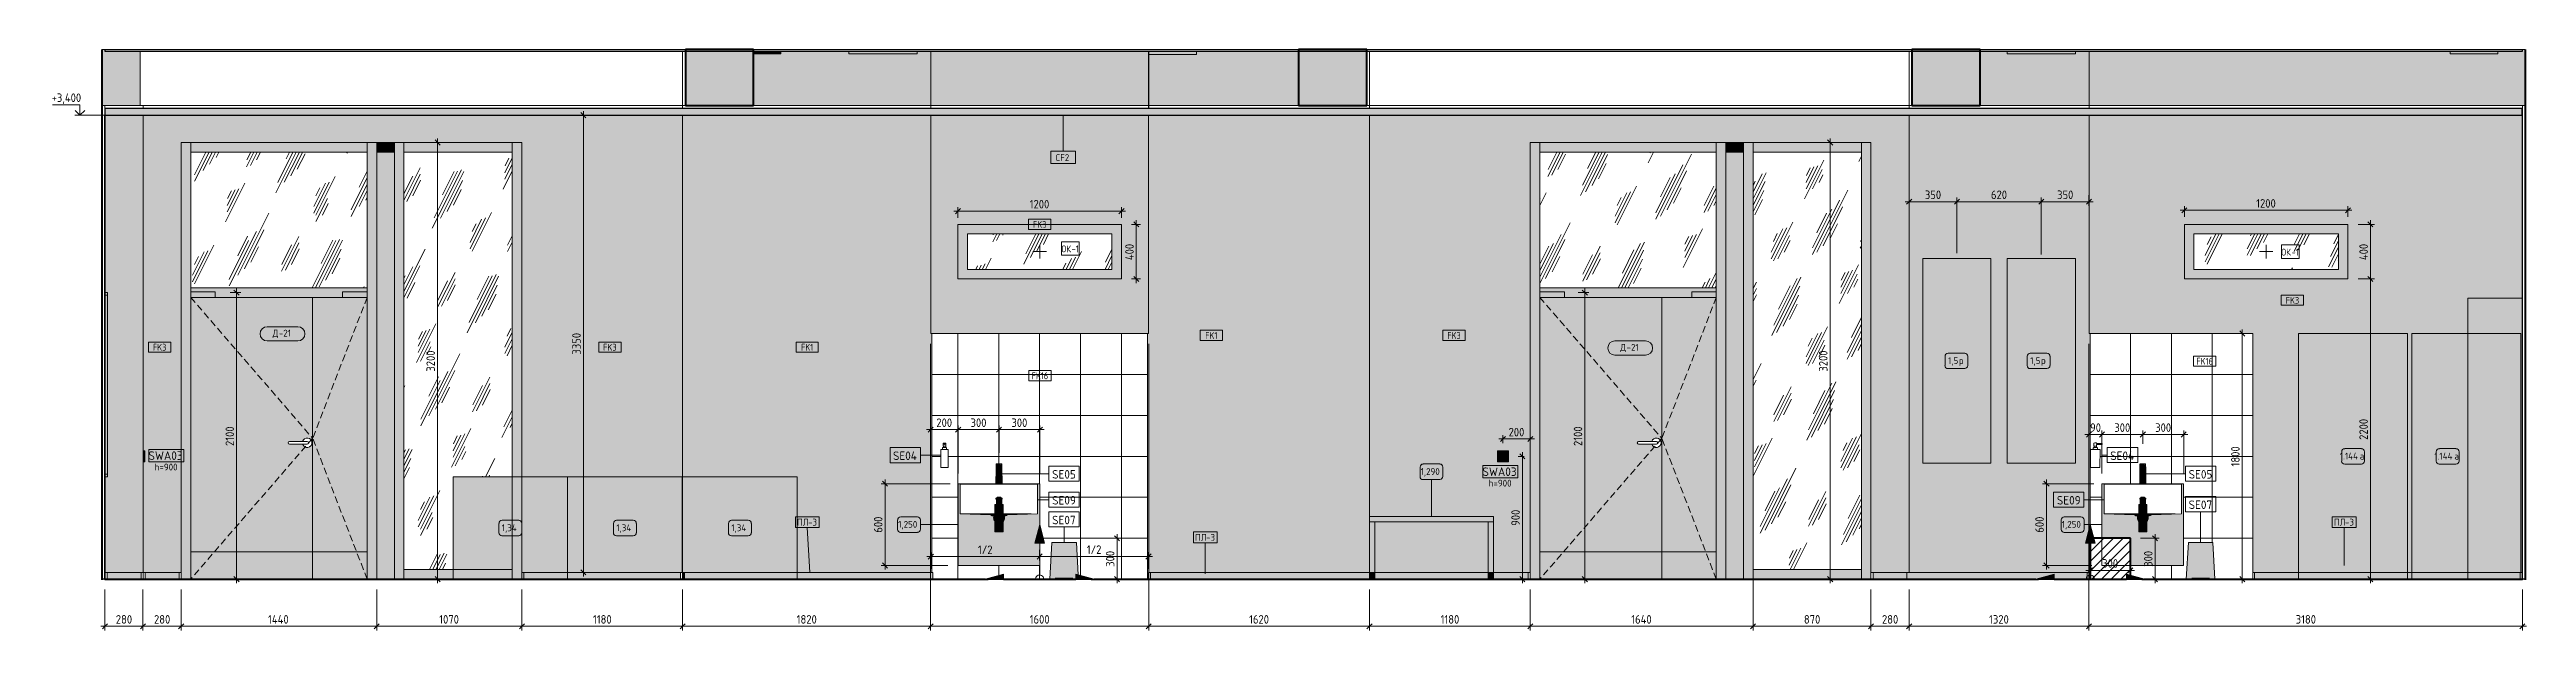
# Model space of a CAD drawing. Header units: millimetres. Extents: x 855 to 94006, y -3304 to 17933.
# Drawn here: x 38413 to 56589, y -375 to 3880 of the extents above; entities that cross this region are included whole.
import ezdxf

# ---------------------------------------------------------------- set-up
doc = ezdxf.new("R2010")
doc.units = ezdxf.units.MM
doc.linetypes.add('ADSK_Штрих_ш2 п1', pattern=[75, 50, -25])
for name, color, linetype, lineweight in [('0-1', 7, 'Continuous', 9), ('A-ANNO-DIMS', 7, 'Continuous', 9), ('A-ANNO-DIMS-25', 7, 'Continuous', 9), ('A-CLNG-IDEN', 7, 'Continuous', 9), ('A-DETL', 7, 'Continuous', 9), ('A-DETL-1', 7, 'Continuous', 40), ('A-DETL-2', 7, 'ADSK_Штрих_ш2 п1', 9), ('A-DETL-GENF', 7, 'Continuous', 9), ('A-DOOR', 7, 'Continuous', 9), ('A-DOOR-IDEN', 7, 'Continuous', 9), ('A-FLOR', 7, 'Continuous', 9), ('A-GENM', 7, 'Continuous', 9), ('A-GENM-IDEN', 7, 'Continuous', 9), ('A-GLAZ', 7, 'Continuous', 9), ('A-GLAZ-CURT', 7, 'Continuous', 9), ('A-GLAZ-CWMG', 7, 'Continuous', 9), ('A-GLAZ-IDEN', 7, 'Continuous', 9), ('A-WALL-IDEN', 7, 'Continuous', 9), ('A-WALL-PATT', 7, 'Continuous', 9), ('E-ELEC-FIXT-IDEN', 7, 'Continuous', 9), ('G-ANNO-DIMS', 7, 'Continuous', 9), ('G-ANNO-DIMS-1', 7, 'Continuous', 20), ('I-FURN', 7, 'Continuous', 9), ('I-FURN-IDEN', 7, 'Continuous', 9), ('I-WALL', 7, 'Continuous', 9), ('P-SANR-FIXT', 7, 'Continuous', 9), ('P-SANR-FIXT-3', 7, 'Continuous', 18), ('P-SANR-FIXT-IDEN', 7, 'Continuous', 9), ('S-COLS', 7, 'Continuous', 9), ('Электрические приборы', 7, 'Continuous', 9)]:
    doc.layers.add(name, color=color, linetype=linetype, lineweight=lineweight)
doc.layers.add('0-2', color=7, linetype='Continuous', lineweight=9, transparency=0.7)
doc.layers.add('P-SANR-FIXT-2', color=7, linetype='Continuous', lineweight=9, transparency=0.7)
for name, color, linetype, lineweight, true_color in [('A-CLNG-1', 7, 'Continuous', 9, 0x787878), ('A-CLNG-FNSH-1', 7, 'Continuous', 30, 0x3c3c3c), ('A-DETL-GENF-2', 7, 'Continuous', 9, 0xffffff), ('A-DETL-GENF-3', 7, 'Continuous', 9, 0xe0e0e0), ('A-FLOR-1', 7, 'Continuous', 9, 0x787878), ('A-FLOR-FNSH-1', 7, 'Continuous', 30, 0x3c3c3c), ('A-FLOR-FNSH-2', 7, 'Continuous', 40, 0x3c3c3c), ('A-WALL-4', 7, 'Continuous', 40, 0x3c3c3c), ('A-WALL-FNSH-3', 7, 'Continuous', 30, 0x7c7c7c), ('A-WALL-FNSH-4', 7, 'Continuous', 30, 0x3c3c3c), ('A-WALL-FNSH-5', 7, 'Continuous', 30, 0x909090), ('I-FURN-10', 7, 'Continuous', 9, 0xbdbdbd), ('I-FURN-12', 7, 'Continuous', 9, 0x929292), ('I-FURN-13', 7, 'Continuous', 9, 0xd1d1d1), ('I-FURN-14', 7, 'Continuous', 9, 0x858585), ('I-FURN-15', 7, 'Continuous', 9, 0x888888), ('I-FURN-16', 7, 'Continuous', 9, 0x8d8d8d), ('I-FURN-17', 7, 'Continuous', 9, 0x838383), ('I-FURN-18', 7, 'Continuous', 9, 0x818181), ('I-FURN-19', 9, 'Continuous', 9, 0x808080), ('I-FURN-4', 7, 'Continuous', 9, 0xacacac), ('I-FURN-6', 7, 'Continuous', 9, 0xc0c0c0), ('I-FURN-7', 7, 'Continuous', 9, 0x949494), ('I-FURN-8', 7, 'Continuous', 9, 0x9e9e9e), ('I-FURN-9', 7, 'Continuous', 9, 0x7f7f7f), ('I-WALL-1', 7, 'Continuous', 9, 0x787878)]:
    doc.layers.add(name, color=color, linetype=linetype, lineweight=lineweight, true_color=true_color)
for name, color, linetype, lineweight, true_color, transparency in [('I-FURN-11', 7, 'Continuous', 9, 0x303030, 0.7), ('I-FURN-3', 7, 'Continuous', 9, 0xfbfbfb, 0.7), ('I-FURN-5', 7, 'Continuous', 9, 0x7f7f7f, 0.7)]:
    doc.layers.add(name, color=color, linetype=linetype, lineweight=lineweight, true_color=true_color, transparency=transparency)
doc.styles.add('GOST Common_6', font='GOST_Common.ttf', dxfattribs={"width": 0.9, "height": 50})
doc.styles.add('GOST Common_7', font='GOST_Common.ttf', dxfattribs={"height": 50})
doc.styles.add('GOST Common_8', font='GOST_Common.ttf', dxfattribs={"height": 62.5})
doc.styles.add('ISOCPEUR_2', font='isocpeur.ttf', dxfattribs={"width": 0.9, "height": 62.5})
doc.styles.add('ISOCPEUR_3', font='isocpeur.ttf', dxfattribs={"width": 0.9, "height": 50})
doc.dimstyles.new('ISO-2_5_0_9К_БОЛЬШОЙ_1', dxfattribs={"dimscale": 304.8, "dimtxt": 62.248823, "dimasz": 0.123031, "dimexe": 0.098425, "dimexo": 0.246063, "dimgap": 0, "dimtad": 1, "dimdec": 0, "dimrnd": 10, "dimzin": 0, "dimdsep": 46, "dimtxsty": 'ISOCPEUR_2', "dimblk1": 'OBLIQUE', "dimblk2": 'OBLIQUE', "dimsah": 1, "dimcen": 0.09, "dimdle": 0.098425, "dimazin": 0, "dimtfac": 1, "dimtdec": 4, "dimtix": 1, "dimtmove": 0, "dimatfit": 3, "dimfxl": 1, "dimtvp": 1, "dimtolj": 1, "dimtzin": 0, "dimarcsym": 2})
pattern_1 = [(45, (42935.52, 0), (-14.25598, 14.25598), []), (45, (42949.776, 0), (-14.25598, 14.25598), [25.202, -5.04, 0.8382, -4.202])]
pattern_2 = [(63.435, (51829.77, 31.75), (-255.583, 766.747), [317.5, -190.5, 317.5, -190.5, -403.903]), (63.435, (51829.77, 31.75), (-255.583, 766.747), [-1016, 127, -276.903]), (63.435, (51813.9, 47.6), (-255.583, 766.747), [254, -317.5, 190.5, -190.5, -467.403]), (63.435, (51813.9, 47.6), (-255.583, 766.747), [-952.5, 222.25, -245.153]), (63.435, (51813.9, 95.25), (-255.583, 766.747), [190.5, -381, 127, -190.5, -530.903]), (63.435, (51813.9, 95.25), (-255.583, 766.747), [-889, 285.75, -245.153]), (63.435, (51861.5, 47.6), (-255.583, 766.747), [190.5, -381, 158.75, -6404.65]), (63.435, (51909.14, 95.25), (-255.583, 766.747), [95.25, -476.25, 63.5, -6499.9]), (63.435, (51829.77, 174.6), (-255.583, 766.747), [63.5, -476.25, 63.5, -254, -562.653]), (63.435, (51829.77, 174.6), (-255.583, 766.747), [-857.25, 158.75, -403.903]), (63.435, (52115.5, 127), (-255.583, 766.747), [317.5, -476.25, 381, -251.503]), (63.435, (52115.5, 79.4), (-255.583, 766.747), [444.5, -317.5, 476.25, -188.003]), (63.435, (52147.27, 95.25), (-255.583, 766.747), [508, -254, 381, -276.903]), (63.435, (52194.9, 142.9), (-255.583, 766.747), [317.5, -444.5, 254, -403.903]), (63.435, (52147.27, 238.1), (-255.583, 766.747), [158.75, -635, 190.5, -435.653]), (63.435, (52242.5, 190.5), (-255.583, 766.747), [127, -635, 127, -530.903])]
pattern_3 = [(45, (42935.52, 0), (-35.35534, 35.35534), [])]

msp = doc.modelspace()

# ---------------------------------------------------------------- texts
at = {"layer": 'A-CLNG-IDEN', "insert": (45795.4, 3114.5), "char_height": 50, "width": 132.278, "attachment_point": 1, "style": 'GOST Common_7'}
msp.add_mtext('CF2', dxfattribs=at)
at = {"layer": 'A-DOOR-IDEN', "char_height": 50, "attachment_point": 1, "style": 'GOST Common_7'}
for s, insert, width in [('\\fGOST Common|b0|i0|c204|p34|;Д', (40049.9, 1827.9), 56.118), ('-21', (40096.2, 1827.9), 118.249), ('\\fGOST Common|b0|i0|c204|p34|;Д', (49939.7, 1723.9), 56.118), ('-21', (49986, 1723.9), 118.249)]:
    msp.add_mtext(s, dxfattribs=dict(at, insert=insert, width=width))
at = {"layer": 'A-GENM-IDEN', "char_height": 50, "attachment_point": 1, "style": 'GOST Common_7'}
for s, insert, width in [('ПЛ', (43898.6, 442.8), 98.207), ('-3', (43979.6, 442.8), 86.181), ('ПЛ', (55176.2, 442.8), 98.207), ('-3', (55257.3, 442.8), 86.181), ('ПЛ', (46819, 331.2), 98.207), ('-3', (46900.1, 331.2), 86.181)]:
    msp.add_mtext(s, dxfattribs=dict(at, insert=insert, width=width))
at = {"layer": 'A-GLAZ-IDEN', "char_height": 50, "attachment_point": 1, "style": 'ISOCPEUR_3'}
for s, insert, width in [('ОК', (45839, 2445.4), 90.19), ('-1', (45913.4, 2445.4), 66.74), ('ОК', (54790.5, 2421.4), 90.19), ('-1', (54865, 2421.4), 66.74)]:
    msp.add_mtext(s, dxfattribs=dict(at, insert=insert, width=width))
at = {"layer": 'A-WALL-IDEN', "char_height": 50, "attachment_point": 1, "style": 'GOST Common_6'}
for s, insert, width in [('FK3', (45630.3, 2624.5), 122.658), ('FK3', (54822.9, 2068.4), 122.658), ('FK3', (39172, 1724.5), 122.658), ('FK3', (42476, 1724.5), 122.658), ('FK1', (43928.2, 1724.5), 111.835), ('FK1', (46893.9, 1810.5), 111.835), ('FK3', (48670.5, 1810.5), 122.658), ('FK16', (45620.1, 1515.3), 151.519), ('FK16', (54166.8, 1621.9), 151.519)]:
    msp.add_mtext(s, dxfattribs=dict(at, insert=insert, width=width))
at = {"layer": 'E-ELEC-FIXT-IDEN', "attachment_point": 1}
for s, insert, char_height, width, style in [('SWA03', (39139.6, 936.8), 62.5, 320.675, 'GOST Common_8'), ('h=900', (39184.9, 846.6), 50, 220.464, 'GOST Common_7'), ('SWA03', (48928.6, 819), 62.5, 320.675, 'GOST Common_8'), ('h=900', (48973.9, 728.8), 50, 220.464, 'GOST Common_7')]:
    msp.add_mtext(s, dxfattribs=dict(at, insert=insert, char_height=char_height, width=width, style=style))
at = {"layer": 'I-FURN-IDEN', "char_height": 50, "attachment_point": 1, "style": 'GOST Common_7'}
for s, insert, width in [('1,5', (52344.9, 1626.8), 96.202), ('\\fGOST Common|b0|i0|c204|p34|;р', (52424.2, 1626.8), 44.093), ('1,5', (52947.6, 1626.8), 96.202), ('\\fGOST Common|b0|i0|c204|p34|;р', (53027, 1626.8), 44.093), ('1.144', (55219.1, 926.8), 178.375), ('\\fGOST Common|b0|i0|c204|p34|;а', (55366.3, 926.8), 50.105), ('1.144', (55913, 926.8), 178.375), ('\\fGOST Common|b0|i0|c204|p34|;а', (56060.1, 926.8), 50.105), ('1,290', (48474.5, 814), 184.388), ('1,34', (41732.1, 401.8), 144.304), ('1,34', (42572.1, 401.8), 144.304), ('1,34', (43416, 401.8), 144.304), ('1,250', (44640.9, 426.8), 184.388), ('1,250', (53179.2, 426.8), 184.388)]:
    msp.add_mtext(s, dxfattribs=dict(at, insert=insert, width=width))
at = {"layer": 'P-SANR-FIXT-IDEN', "char_height": 62.5, "attachment_point": 1, "style": 'GOST Common_8'}
for s, insert, width in [('SE04', (44602.6, 936), 228.481), ('SE04', (53534.7, 936), 228.481), ('SE05', (45770.4, 799.7), 222.468), ('SE05', (54110.4, 799.7), 222.468), ('SE09', (45770.4, 609.6), 222.468), ('SE09', (53143.4, 609.6), 222.468), ('SE07', (54110.4, 576.9), 222.468), ('SE07', (45770.4, 464.8), 222.468)]:
    msp.add_mtext(s, dxfattribs=dict(at, insert=insert, width=width))

# ---------------------------------------------------------------- blocks, each defined once
blk = doc.blocks.new('BSC_Колонна _Прямоугольная - 500х500-23286270-Развертка 1_12-1')
at = {"layer": 'S-COLS'}
blk.add_hatch(color=256, dxfattribs=at).paths.add_polyline_path([(47910, 3470), (47910, 3870), (47650, 3870), (47650, 3880), (47630, 3880), (47630, 3470), (47650, 3470)])
blk.add_line((47910, 3870), (47910, 3470), dxfattribs=at)
blk = doc.blocks.new('GM_Отверстие прямоугольное _в плите_ - Отверстие-21981336-Развертка 1_12-1')
at = {"layer": 'A-GENM'}
blk.add_hatch(color=256, dxfattribs=at).paths.add_polyline_path([(55408, 3845), (55660, 3845), (55660, 3870), (55310, 3870), (55310, 3845), (55330, 3845)])
for q in [(55310, 3845), (55660, 3870)]:
    blk.add_line((55660, 3845), q, dxfattribs=at)
blk = doc.blocks.new('GM_Отверстие прямоугольное _в плите_ - Отверстие-V44-Развертка 1_12-1')
at = {"layer": 'A-GENM'}
blk.add_hatch(color=256, dxfattribs=at).paths.add_polyline_path([(65210, 3850), (65210, 3870), (64860, 3870), (64860, 3850)])
for p, q in [((64860, 3850), (64860, 3870)), ((65210, 3850), (64860, 3850)), ((65210, 3850), (65210, 3870))]:
    blk.add_line(p, q, dxfattribs=at)
blk = doc.blocks.new('GM_Отверстие прямоугольное _в плите_ - Отверстие-21608348-Развертка 1_12-1')
at = {"layer": 'A-GENM'}
blk.add_hatch(color=256, dxfattribs=at).paths.add_polyline_path([(53610, 3850), (53610, 3870), (53110, 3870), (53110, 3850), (53186, 3850)])
for p, q in [((53110, 3850), (53110, 3870)), ((53610, 3850), (53110, 3850)), ((53610, 3850), (53610, 3870))]:
    blk.add_line(p, q, dxfattribs=at)
blk = doc.blocks.new('GM_Отверстие прямоугольное _в плите_ - Отверстие-21604341-Развертка 1_12-1')
at = {"layer": 'A-GENM'}
blk.add_hatch(color=256, dxfattribs=at).paths.add_polyline_path([(52610, 3850), (52610, 3870), (52410, 3870), (52410, 3850), (52445, 3850)])
for q in [(52410, 3850), (52610, 3870)]:
    blk.add_line((52610, 3850), q, dxfattribs=at)
blk = doc.blocks.new('Стол базовый прямоугольный - 1_290-25520344-Развертка 1_12-1')
at = {"layer": 'I-FURN-5'}
for points in [[(56931, 420), (56931, 460), (56930, 460), (56930, 420)], [(56931, 50), (56931, 420), (56930, 420), (56930, 50)], [(56946, 420), (57840, 420), (57840, 460), (56931, 460), (56931, 420)], [(56946, 50), (56970, 50), (56970, 420), (56931, 420), (56931, 50)], [(57840, 50), (57840, 420), (57800, 420), (57800, 50)], [(56930, 0), (56946, 0), (56946, 50), (56930, 50), (56930, 1)], [(56970, 0), (56970, 50), (56946, 50), (56946, 0)], [(57840, 0), (57840, 50), (57800, 50), (57800, 0)]]:
    blk.add_hatch(color=256, dxfattribs=at).paths.add_polyline_path(points)
at = {"layer": 'I-FURN-4'}
for p, q in [((56930, 420), (56930, 0)), ((57840, 460), (56931, 460)), ((56970, 420), (57800, 420)), ((56970, 0), (56970, 420)), ((56970, 0), (56970, 420)), ((57800, 0), (57800, 420)), ((57800, 0), (57800, 420)), ((57840, 420), (57840, 460)), ((57840, 420), (57840, 0)), ((57840, 420), (57840, 0))]:
    blk.add_line(p, q, dxfattribs=at)
at = {"layer": 'I-FURN-6'}
for p, q in [((56930, 460), (57840, 460)), ((56930, 420), (56930, 460)), ((57840, 420), (56930, 420)), ((56930, 420), (56970, 420)), ((56930, 0), (56930, 420)), ((56970, 0), (56970, 420)), ((57800, 420), (57840, 420)), ((57800, 0), (57800, 420)), ((57840, 420), (57840, 460)), ((57840, 0), (57840, 420))]:
    blk.add_line(p, q, dxfattribs=at)
at = {"layer": 'I-FURN-7'}
for p, q in [((56931, 420), (56970, 420)), ((56970, 420), (56931, 420)), ((57800, 420), (57840, 420)), ((57840, 420), (57800, 420))]:
    blk.add_line(p, q, dxfattribs=at)
at = {"layer": 'I-FURN-8'}
for p, q in [((56970, 420), (56930, 420)), ((56931, 420), (56970, 420)), ((56970, 50), (56970, 420)), ((57840, 420), (57800, 420)), ((57800, 420), (57840, 420)), ((57800, 50), (57800, 420)), ((57840, 50), (57840, 420))]:
    blk.add_line(p, q, dxfattribs=at)
blk = doc.blocks.new('Шкаф параметрический - 1_34-25540996-Развертка 1_12-1')
at = {"layer": 'I-FURN-5'}
for points in [[(50206, 0), (50710, 0), (50710, 750), (50640, 750), (50640, 70), (50206, 70)], [(50725, 50), (51046, 50), (51046, 750), (50710, 750), (50710, 50)], [(50725, 0), (51046, 0), (51046, 50), (50725, 50), (50725, 10)]]:
    blk.add_hatch(color=256, dxfattribs=at).paths.add_polyline_path(points)
h = blk.add_hatch(color=256, dxfattribs=at)
h.paths.add_polyline_path([(50710, 0), (50725, 0), (50725, 50), (50710, 50)])
h.paths.add_polyline_path([(50640, 70), (50640, 750), (50206, 750), (50206, 70)])
at = {"layer": 'I-FURN-4'}
for p, q in [((50206, 750), (51046, 750)), ((50206, 750), (51046, 750)), ((51046, 750), (50206, 750)), ((50206, 0), (50206, 750))]:
    blk.add_line(p, q, dxfattribs=at)
at = {"layer": 'I-FURN-6'}
for p, q in [((50206, 750), (51046, 750)), ((50206, 0), (50206, 750)), ((51046, 0), (51046, 750))]:
    blk.add_line(p, q, dxfattribs=at)
at = {"layer": 'I-FURN-8'}
for p, q in [((51046, 750), (51046, 50)), ((50206, 0), (50710, 0))]:
    blk.add_line(p, q, dxfattribs=at)
blk = doc.blocks.new('Шкаф параметрический - 1_34-V45-Развертка 1_12-1')
at = {"layer": 'I-FURN-5'}
for points in [[(51871, 50), (51886, 50), (51886, 750), (51046, 750), (51046, 50)], [(51046, 0), (51874, 0), (51874, 50), (51046, 50)]]:
    blk.add_hatch(color=256, dxfattribs=at).paths.add_polyline_path(points)
at = {"layer": 'I-FURN-4'}
for p, q in [((51046, 750), (51886, 750)), ((51046, 750), (51886, 750)), ((51886, 750), (51046, 750)), ((51886, 750), (51886, 50))]:
    blk.add_line(p, q, dxfattribs=at)
at = {"layer": 'I-FURN-6'}
for p, q in [((51046, 750), (51886, 750)), ((51046, 0), (51046, 750)), ((51886, 50), (51886, 750))]:
    blk.add_line(p, q, dxfattribs=at)
at = {"layer": 'I-FURN-8'}
blk.add_line((51046, 50), (51046, 750), dxfattribs=at)
blk = doc.blocks.new('Шкаф параметрический - 1_34-V46-Развертка 1_12-1')
at = {"layer": 'I-FURN-5'}
for points in [[(51910, 50), (52730, 50), (52730, 750), (51890, 750), (51890, 50), (51904, 50)], [(51890, 0), (51904, 0), (51904, 50), (51890, 50)], [(51904, 0), (52730, 0), (52730, 50), (51904, 50), (51904, 14)]]:
    blk.add_hatch(color=256, dxfattribs=at).paths.add_polyline_path(points)
at = {"layer": 'I-FURN-4'}
for p, q in [((51890, 750), (52729, 750)), ((51891, 750), (52730, 750))]:
    blk.add_line(p, q, dxfattribs=at)
at = {"layer": 'I-FURN-6'}
for p, q in [((51890, 750), (52730, 750)), ((51890, 0), (51890, 750)), ((52730, 0), (52730, 750))]:
    blk.add_line(p, q, dxfattribs=at)
blk = doc.blocks.new('Шкаф параметрический - 1_44а-25574750-Развертка 1_12-1')
at = {"layer": 'I-FURN-5'}
for points in [[(64990, 50), (64990, 1800), (64578, 1800), (64578, 50)], [(65310, 50), (65378, 50), (65378, 1800), (64990, 1800), (64990, 50)], [(64990, 0), (64990, 50), (64578, 50), (64578, 0)], [(65337, 0), (65374, 0), (65374, 50), (64990, 50), (64990, 0)]]:
    blk.add_hatch(color=256, dxfattribs=at).paths.add_polyline_path(points)
at = {"layer": 'I-FURN-4'}
for p, q in [((64990, 1800), (64578, 1800)), ((64990, 1800), (64578, 1800)), ((64990, 1800), (64578, 1800)), ((64578, 50), (64578, 1800)), ((64990, 0), (64578, 0))]:
    blk.add_line(p, q, dxfattribs=at)
at = {"layer": 'I-FURN-6'}
for q in [(64990, 1800), (64578, 0)]:
    blk.add_line((64578, 1800), q, dxfattribs=at)
at = {"layer": 'I-FURN-9'}
for p, q in [((65378, 1800), (64990, 1800)), ((65378, 1800), (64990, 1800)), ((64990, 1800), (65378, 1800)), ((65378, 1800), (64990, 1800)), ((65378, 50), (65378, 1800)), ((65378, 50), (65378, 1800)), ((65374, 0), (64990, 0))]:
    blk.add_line(p, q, dxfattribs=at)
blk = doc.blocks.new('Шкаф параметрический - 1_44а-V47-Развертка 1_12-1')
at = {"layer": 'I-FURN-5'}
for points in [[(64548, 50), (64548, 1800), (63748, 1800), (63748, 50)], [(64548, 0), (64548, 50), (63748, 50), (63748, 0)]]:
    blk.add_hatch(color=256, dxfattribs=at).paths.add_polyline_path(points)
at = {"layer": 'I-FURN-4'}
for p, q in [((64548, 1800), (63748, 1800)), ((64548, 1800), (63748, 1800)), ((64548, 1800), (63748, 1800)), ((63748, 50), (63748, 1800)), ((64548, 50), (64548, 1800))]:
    blk.add_line(p, q, dxfattribs=at)
at = {"layer": 'I-FURN-6'}
for p, q in [((63748, 1800), (64548, 1800)), ((63748, 1800), (63748, 0)), ((64548, 0), (64548, 1800))]:
    blk.add_line(p, q, dxfattribs=at)
blk = doc.blocks.new('Мойка кухонная - Раковина Roca Victoria-N Unik 600х460 мм-30768662-Развертка 1_12-1')
at = {"layer": 'P-SANR-FIXT'}
for p, q in [((53927, 697), (54495, 697)), ((53942, 697), (53927, 697)), ((53927, 697), (53927, 479)), ((54482, 700), (53942, 700)), ((53942, 700), (53942, 697)), ((54482, 697), (54482, 700)), ((54495, 697), (54482, 697)), ((54495, 479), (54495, 697)), ((54448, 479), (53927, 479)), ((53927, 479), (54150, 472)), ((54448, 479), (53975, 479)), ((53975, 479), (54151, 472)), ((54150, 472), (54273, 472)), ((54159, 465), (54212, 465)), ((54164, 465), (54212, 465)), ((54212, 465), (54259, 465)), ((54212, 465), (54259, 465)), ((54272, 472), (54448, 479)), ((54272, 472), (54495, 479))]:
    blk.add_line(p, q, dxfattribs=at)
for centre, radius, start, end in [((54165, 482), 17.4, 214.6948, 239.1633), ((54165, 483), 17.7, 219.31, 255.4326), ((54165, 482), 17.4, 239.1633, 251.3976), ((54165, 483), 17.7, 255.4326, 267.4735), ((54258, 483), 17.7, 272.5265, 320.6865), ((54258, 483), 17.4, 271.2833, 321.5011)]:
    blk.add_arc(centre, radius, start, end, dxfattribs=at)
blk = doc.blocks.new('Зеркало обычное - Доска-32858920-Развертка 1_12-1')
at = {"layer": 'I-FURN'}
h = blk.add_hatch(dxfattribs=at)
h.set_pattern_fill('FP_12', color=256, style=0, pattern_type=2)
h.set_pattern_definition([(45, (47760, 50), (-199.9995, 0), [141.421, -141.421]), (45, (47810, 50), (-199.9995, 0), [70.711, -212.132]), (45, (47760, 100), (-200, 0), [70.711, -212.132])])
h.paths.add_polyline_path([(47650, 770), (47651, 770), (47651, 2080), (47650, 2080), (47650, 966)])
at = {"layer": 'I-FURN-11'}
h = blk.add_hatch(color=256, dxfattribs=at)
h.paths.add_polyline_path([(47650, 750), (47651, 750), (47651, 770), (47650, 770)])
h.paths.add_polyline_path([(47650, 2080), (47651, 2080), (47651, 2100), (47650, 2100)])
h = blk.add_hatch(color=256, dxfattribs=at)
h.paths.add_polyline_path([(47651, 750), (47670, 750), (47670, 770), (47651, 770)])
h.paths.add_polyline_path([(47651, 2080), (47670, 2080), (47670, 2100), (47651, 2100)])
blk.add_hatch(color=256, dxfattribs=at).paths.add_polyline_path([(47651, 770), (47670, 770), (47670, 2080), (47651, 2080), (47651, 966)])
at = {"layer": 'I-FURN-10'}
for p, q in [((47670, 2080), (47651, 2080)), ((47651, 2080), (47670, 2080)), ((47670, 770), (47670, 2080)), ((47670, 2080), (47670, 770)), ((47651, 770), (47670, 770)), ((47670, 770), (47651, 770))]:
    blk.add_line(p, q, dxfattribs=at)
at = {"layer": 'I-FURN-12'}
blk.add_line((47670, 770), (47670, 2080), dxfattribs=at)
at = {"layer": 'I-FURN-6'}
for p, q in [((47650, 2100), (47670, 2100)), ((47650, 750), (47650, 2100)), ((47670, 750), (47670, 2100)), ((47670, 750), (47650, 750))]:
    blk.add_line(p, q, dxfattribs=at)
at = {"layer": 'I-FURN-7'}
for p, q in [((47650, 2080), (47670, 2080)), ((47650, 770), (47650, 2080)), ((47650, 2080), (47650, 770)), ((47670, 2080), (47650, 2080)), ((47670, 2100), (47651, 2100)), ((47670, 2080), (47670, 2100)), ((47670, 770), (47670, 2080)), ((47670, 770), (47670, 2080)), ((47670, 770), (47650, 770)), ((47670, 770), (47650, 770)), ((47651, 750), (47670, 750)), ((47670, 750), (47670, 770))]:
    blk.add_line(p, q, dxfattribs=at)
blk = doc.blocks.new('Мойка кухонная - Раковина Roca Victoria-N Unik 600х460 мм-V48-Развертка 1_12-1')
at = {"layer": 'P-SANR-FIXT'}
for p, q in [((62320, 697), (62888, 697)), ((62335, 697), (62320, 697)), ((62320, 697), (62320, 479)), ((62875, 700), (62335, 700)), ((62335, 700), (62335, 697)), ((62875, 697), (62875, 700)), ((62888, 697), (62875, 697)), ((62888, 479), (62888, 697)), ((62841, 479), (62320, 479)), ((62320, 479), (62543, 472)), ((62841, 479), (62369, 479)), ((62369, 479), (62544, 472)), ((62543, 472), (62666, 472)), ((62552, 465), (62605, 465)), ((62557, 465), (62605, 465)), ((62605, 465), (62652, 465)), ((62605, 465), (62652, 465)), ((62665, 472), (62841, 479)), ((62665, 472), (62888, 479))]:
    blk.add_line(p, q, dxfattribs=at)
for centre, radius, start, end in [((62558, 482), 17.4, 214.6948, 251.3976), ((62558, 483), 17.7, 219.31, 267.4735), ((62651, 483), 17.7, 272.5265, 320.6865), ((62652, 483), 17.4, 271.2833, 296.3922), ((62652, 483), 17.4, 296.3922, 321.5011)]:
    blk.add_arc(centre, radius, start, end, dxfattribs=at)
blk = doc.blocks.new('Плинтус - Плинтус темный _ст_школа_-32860227-Развертка 1_12-1')
at = {"layer": 'A-GENM'}
for p, q in [((65389, 50), (65374, 50)), ((65374, 50), (65374, 0)), ((65389, 0), (65389, 50)), ((65374, 0), (65389, 0))]:
    blk.add_line(p, q, dxfattribs=at)
blk = doc.blocks.new('Плинтус - Плинтус темный _ст_школа_-32860234-Развертка 1_12-1')
at = {"layer": 'A-GENM'}
for p, q in [((50710, 0), (50710, 50)), ((50710, 50), (50725, 50)), ((50725, 0), (50710, 0)), ((50725, 50), (51874, 50)), ((50725, 50), (50725, 0)), ((51874, 0), (50725, 0))]:
    blk.add_line(p, q, dxfattribs=at)
blk = doc.blocks.new('Плинтус - Плинтус темный _ст_школа_-32860223-Развертка 1_12-1')
at = {"layer": 'A-GENM'}
for p, q in [((51874, 50), (51889, 50)), ((51874, 0), (51874, 50)), ((51889, 50), (51889, 0))]:
    blk.add_line(p, q, dxfattribs=at)
blk = doc.blocks.new('Плинтус - Плинтус темный _ст_школа_-32860235-Развертка 1_12-1')
at = {"layer": 'A-GENM'}
blk.add_hatch(color=256, dxfattribs=at).paths.add_polyline_path([(53186, 0), (53726, 0), (53726, 50), (52730, 50), (52730, 0)])
for p, q in [((51889, 0), (51889, 50)), ((51889, 50), (51890, 50)), ((51890, 0), (51889, 0)), ((51890, 50), (51904, 50)), ((51904, 0), (51890, 0)), ((51904, 50), (52730, 50)), ((51904, 50), (51904, 0)), ((52730, 50), (53726, 50)), ((53726, 0), (53726, 50)), ((52730, 0), (51904, 0)), ((53186, 0), (52730, 0))]:
    blk.add_line(p, q, dxfattribs=at)
blk = doc.blocks.new('Плинтус - Плинтус темный _ст_школа_-32860233-Развертка 1_12-1')
at = {"layer": 'A-GENM'}
blk.add_hatch(color=256, dxfattribs=at).paths.add_polyline_path([(48195, 0), (48195, 50), (47946, 50), (47946, 0), (48185, 0)])
for p, q in [((47946, 50), (48195, 50)), ((48195, 50), (48210, 50)), ((48195, 0), (48195, 50)), ((48210, 50), (48210, 0))]:
    blk.add_line(p, q, dxfattribs=at)
blk = doc.blocks.new('Плинтус - Плинтус темный _ст_школа_-32860218-Развертка 1_12-1')
at = {"layer": 'A-GENM'}
for p, q in [((47931, 0), (47931, 50)), ((47931, 50), (47946, 50)), ((47946, 50), (47946, 0))]:
    blk.add_line(p, q, dxfattribs=at)
blk = doc.blocks.new('Плинтус - Плинтус темный _ст_школа_-32860232-Развертка 1_12-1')
at = {"layer": 'A-GENM'}
blk.add_hatch(color=256, dxfattribs=at).paths.add_polyline_path([(47666, 0), (47916, 0), (47916, 50), (47666, 50)])
for p, q in [((47666, 50), (47916, 50)), ((47916, 50), (47931, 50)), ((47916, 0), (47916, 50)), ((47931, 50), (47931, 0))]:
    blk.add_line(p, q, dxfattribs=at)
blk = doc.blocks.new('Плинтус - Плинтус темный _ст_школа_-32860231-Развертка 1_12-1')
at = {"layer": 'A-GENM'}
for p, q in [((47666, 50), (47651, 50)), ((47651, 50), (47651, 0)), ((47666, 0), (47666, 50)), ((47651, 0), (47666, 0))]:
    blk.add_line(p, q, dxfattribs=at)
blk = doc.blocks.new('Плинтус - Плинтус темный _ст_школа_-32860238-Развертка 1_12-1')
at = {"layer": 'A-GENM'}
blk.add_hatch(color=256, dxfattribs=at).paths.add_polyline_path([(56410, 0), (56930, 0), (56930, 50), (55324, 50), (55324, 0), (55408, 0)])
for p, q in [((55309, 0), (55309, 50)), ((55309, 50), (55324, 50)), ((55324, 50), (56930, 50)), ((55324, 50), (55324, 0)), ((56930, 50), (56946, 50)), ((56946, 0), (56946, 50))]:
    blk.add_line(p, q, dxfattribs=at)
blk = doc.blocks.new('Плинтус - Плинтус темный _ст_школа_-32860239-Развертка 1_12-1')
at = {"layer": 'A-GENM'}
blk.add_line((56946, 50), (56946, 0), dxfattribs=at)
blk = doc.blocks.new('Плинтус - Плинтус темный _ст_школа_-32860240-Развертка 1_12-1')
at = {"layer": 'A-GENM'}
h = blk.add_hatch(color=256, dxfattribs=at)
h.paths.add_polyline_path([(57800, 0), (57800, 50), (56970, 50), (56970, 0), (57631, 0)])
h.paths.add_polyline_path([(58095, 0), (58095, 50), (57840, 50), (57840, 0)])
for p, q in [((56946, 50), (56970, 50)), ((56970, 50), (57800, 50)), ((57800, 50), (57840, 50)), ((57840, 50), (58095, 50)), ((58095, 50), (58110, 50)), ((58095, 0), (58095, 50)), ((58110, 50), (58110, 0))]:
    blk.add_line(p, q, dxfattribs=at)
blk = doc.blocks.new('Плинтус - Плинтус темный _ст_школа_-33253697-Развертка 1_12-1')
at = {"layer": 'A-GENM'}
h = blk.add_hatch(color=256, dxfattribs=at)
h.paths.add_polyline_path([(64578, 0), (64578, 50), (64548, 50), (64548, 0)])
h.paths.add_polyline_path([(63748, 0), (63748, 50), (63424, 50), (63424, 0)])
for p, q in [((63411, 50), (63424, 50)), ((63424, 50), (63748, 50)), ((63424, 50), (63424, 0)), ((63748, 50), (64548, 50)), ((64548, 50), (64578, 50)), ((64578, 50), (64990, 50)), ((64990, 50), (65374, 50)), ((63748, 0), (63424, 0)), ((64548, 0), (63748, 0)), ((64578, 0), (64548, 0)), ((64990, 0), (64578, 0)), ((65374, 0), (64990, 0))]:
    blk.add_line(p, q, dxfattribs=at)
blk = doc.blocks.new('Плинтус - Плинтус темный _ст_школа_-32860242-Развертка 1_12-1')
at = {"layer": 'A-GENM'}
blk.add_hatch(color=256, dxfattribs=at).paths.add_polyline_path([(62190, 0), (62196, 0), (62196, 50), (60874, 50), (60874, 0), (61821, 0), (61819, 0), (61954, 37), (61954, 0), (62076, 0)])
for p, q in [((60874, 50), (62196, 50)), ((60874, 50), (60874, 0)), ((62196, 50), (62211, 50)), ((62196, 0), (62196, 50)), ((62211, 50), (62211, 0))]:
    blk.add_line(p, q, dxfattribs=at)
blk = doc.blocks.new('Плинтус - Плинтус темный _ст_школа_-V49-Развертка 1_12-1')
at = {"layer": 'A-GENM'}
blk.add_line((60874, 0), (60874, 50), dxfattribs=at)
blk = doc.blocks.new('Плинтус - Плинтус темный _ст_школа_-32860241-Развертка 1_12-1')
at = {"layer": 'A-GENM'}
blk.add_hatch(color=256, dxfattribs=at).paths.add_polyline_path([(60625, 0), (60874, 0), (60874, 50), (60625, 50), (60625, 14)])
for p, q in [((60610, 0), (60610, 50)), ((60610, 50), (60625, 50)), ((60625, 50), (60874, 50)), ((60625, 50), (60625, 0))]:
    blk.add_line(p, q, dxfattribs=at)
blk = doc.blocks.new('Switch1 - Svitch х2-27451159-Развертка 1_12-1')
at = {"layer": 'Электрические приборы'}
blk.add_hatch(color=256, dxfattribs=at).paths.add_polyline_path([(47944, 859), (47944, 941), (47932, 941), (47932, 859)])
for p, q in [((47932, 859), (47932, 941)), ((47932, 941), (47944, 941)), ((47944, 941), (47944, 859)), ((47932, 859), (47944, 859))]:
    blk.add_line(p, q, dxfattribs=at)
blk = doc.blocks.new('Switch1 - Svitch х2-V50-Развертка 1_12-1')
at = {"layer": 'Электрические приборы'}
h = blk.add_hatch(color=256, dxfattribs=at)
h.paths.add_polyline_path([(57951, 859), (57951, 941), (57869, 941), (57869, 859), (57948, 859)])
h.paths.add_polyline_path([(57883, 860), (57870, 860), (57870, 940), (57950, 940), (57950, 860), (57909, 860)])
blk.add_hatch(color=256, dxfattribs=at).paths.add_polyline_path([(57872, 862), (57882, 872), (57882, 928), (57938, 928), (57938, 872), (57948, 862), (57948, 938), (57872, 938), (57872, 872)])
h = blk.add_hatch(color=256, dxfattribs=at)
h.paths.add_polyline_path([(57937, 862), (57948, 862), (57938, 872), (57882, 872), (57872, 862), (57911, 862)])
h.paths.add_polyline_path([(57883, 873), (57937, 873), (57937, 927), (57883, 927)])
for p, q in [((57951, 941), (57869, 941)), ((57869, 941), (57869, 859)), ((57870, 860), (57870, 940)), ((57870, 940), (57950, 940)), ((57948, 938), (57872, 938)), ((57872, 938), (57872, 862)), ((57948, 938), (57872, 938)), ((57872, 938), (57872, 862)), ((57882, 872), (57882, 928)), ((57882, 928), (57938, 928)), ((57882, 872), (57882, 928)), ((57882, 928), (57938, 928)), ((57909, 927), (57883, 927)), ((57883, 927), (57883, 873)), ((57937, 927), (57883, 927)), ((57883, 927), (57883, 873)), ((57909, 873), (57909, 927)), ((57911, 927), (57911, 873)), ((57937, 927), (57911, 927)), ((57937, 873), (57937, 927)), ((57937, 873), (57937, 927)), ((57938, 928), (57938, 872)), ((57938, 928), (57938, 872)), ((57948, 862), (57948, 938)), ((57948, 862), (57948, 938)), ((57950, 940), (57950, 860)), ((57951, 859), (57951, 941)), ((57869, 859), (57951, 859)), ((57950, 860), (57870, 860)), ((57872, 862), (57948, 862)), ((57872, 862), (57948, 862)), ((57938, 872), (57882, 872)), ((57938, 872), (57882, 872)), ((57883, 873), (57909, 873)), ((57883, 873), (57937, 873)), ((57911, 873), (57937, 873))]:
    blk.add_line(p, q, dxfattribs=at)
blk = doc.blocks.new('TOY_Диспансер мыло - Дозатор Elegance new 11654 019001 хром-30649068-Развертка 1_12-1')
at = {"layer": 'A-GENM'}
for p, q in [((53796, 950), (53784, 950)), ((53784, 950), (53784, 819)), ((53795, 950), (53827, 950)), ((53802, 964), (53796, 964)), ((53796, 963), (53796, 950)), ((53801, 997), (53801, 975)), ((53802, 974), (53803, 974)), ((53802, 964), (53821, 964)), ((53803, 974), (53820, 974)), ((53803, 974), (53803, 965)), ((53820, 965), (53820, 974)), ((53820, 974), (53821, 974)), ((53821, 975), (53821, 997)), ((53826, 964), (53821, 964)), ((53827, 950), (53827, 963)), ((53839, 950), (53827, 950)), ((53839, 819), (53839, 950)), ((53784, 819), (53839, 819))]:
    blk.add_line(p, q, dxfattribs=at)
blk.add_circle((53811, 991), 3.04, dxfattribs=at)
for centre, radius, start, end in [((53796, 963), 0.5, 90, 180), ((53802, 997), 0.5, 90, 180), ((53802, 975), 0.5, 180, 270), ((53811, 930), 67.9, 89.9095, 98.0905), ((53802, 965), 0.988, 270, 0), ((53811, 930), 67.9, 81.9095, 90.0905), ((53821, 965), 0.988, 180, 270), ((53821, 997), 0.5, 0, 90), ((53821, 975), 0.5, 270, 0), ((53826, 963), 0.5, 0, 90)]:
    blk.add_arc(centre, radius, start, end, dxfattribs=at)
blk = doc.blocks.new('сифон - Для раковины-30649538-Развертка 1_12-1')
at = {"layer": 'P-SANR-FIXT-2'}
h = blk.add_hatch(color=256, dxfattribs=at)
h.paths.add_polyline_path([(54183, 346), (54212, 346), (54212, 410), (54201, 411), (54192, 415), (54183, 422), (54182, 424), (54182, 346)])
h.paths.add_polyline_path([(54182, 476), (54184, 479), (54192, 485), (54192, 496), (54189, 496), (54189, 503), (54192, 503), (54192, 547), (54182, 547), (54182, 477)])
for points in [[(54194, 586), (54212, 586), (54212, 593), (54189, 593), (54189, 586), (54194, 586)], [(54210, 593), (54212, 593), (54212, 600), (54198, 600), (54197, 598), (54196, 597), (54196, 597), (54195, 596), (54194, 595), (54190, 593), (54207, 593)], [(54228, 547), (54232, 547), (54232, 586), (54192, 586), (54192, 547), (54227, 547)], [(54192, 503), (54232, 503), (54232, 547), (54192, 547), (54192, 503)], [(54229, 593), (54233, 593), (54230, 595), (54229, 596), (54226, 598), (54225, 600), (54212, 600), (54212, 593), (54229, 593)], [(54226, 586), (54234, 586), (54234, 593), (54212, 593), (54212, 586), (54225, 586)], [(54186, 468), (54186, 468), (54186, 468)], [(54212, 424), (54219, 425), (54225, 427), (54230, 432), (54234, 437), (54237, 443), (54238, 450), (54237, 457), (54234, 463), (54232, 465), (54232, 465), (54232, 450), (54231, 445), (54229, 440), (54226, 436), (54222, 433), (54216, 431), (54212, 430), (54206, 431), (54201, 433), (54197, 436), (54194, 440), (54192, 445), (54192, 450), (54191, 465), (54191, 465), (54189, 463), (54186, 457), (54186, 450), (54186, 443), (54189, 437), (54194, 431), (54199, 427), (54205, 425), (54208, 424)], [(54229, 496), (54234, 496), (54234, 503), (54189, 503), (54189, 496), (54228, 496)], [(54232, 485), (54232, 496), (54192, 496), (54192, 485), (54202, 489), (54212, 490), (54222, 489), (54231, 485)], [(54194, 472), (54198, 472), (54199, 473), (54200, 473), (54205, 475), (54212, 476), (54219, 475), (54222, 474), (54232, 474), (54232, 485), (54231, 485), (54229, 485), (54229, 485), (54201, 489), (54194, 485), (54194, 486), (54192, 485), (54192, 472), (54193, 472)], [(54212, 465), (54224, 467), (54217, 472), (54198, 472), (54196, 467), (54211, 465)], [(54225, 472), (54225, 473), (54222, 474), (54218, 473), (54222, 472), (54225, 472)]]:
    blk.add_hatch(color=256, dxfattribs=at).paths.add_polyline_path(points)
h = blk.add_hatch(color=256, dxfattribs=at)
h.paths.add_polyline_path([(54241, 346), (54242, 346), (54242, 424), (54239, 421), (54231, 415), (54222, 411), (54212, 410), (54212, 346), (54238, 346)])
h.paths.add_polyline_path([(54242, 476), (54242, 547), (54232, 547), (54232, 503), (54234, 503), (54234, 496), (54232, 496), (54232, 485), (54240, 478), (54241, 477)])
h = blk.add_hatch(color=256, dxfattribs=at)
h.paths.add_polyline_path([(54182, 424), (54182, 465), (54175, 465), (54173, 460), (54172, 450), (54173, 440), (54177, 430)])
h.paths.add_polyline_path([(54242, 424), (54246, 430), (54250, 440), (54252, 450), (54250, 460), (54246, 470), (54242, 476), (54242, 469), (54245, 469), (54247, 465), (54242, 465), (54242, 430)])
h.paths.add_polyline_path([(54192, 467), (54193, 468), (54197, 472), (54192, 472), (54192, 467), (54192, 467)])
h.paths.add_polyline_path([(54231, 467), (54232, 467), (54232, 472), (54226, 472), (54230, 468)])
h.paths.add_polyline_path([(54181, 469), (54182, 469), (54182, 476), (54177, 469), (54177, 469)])
h = blk.add_hatch(color=256, dxfattribs=at)
h.paths.add_polyline_path([(54246, 465), (54247, 465), (54245, 469), (54242, 469), (54242, 465)])
h.paths.add_polyline_path([(54178, 465), (54182, 465), (54182, 469), (54176, 469), (54175, 465)])
h = blk.add_hatch(color=256, dxfattribs=at)
h.paths.add_polyline_path([(54182, 469), (54182, 469), (54181, 469)])
h.paths.add_polyline_path([(54181, 469), (54181, 469), (54176, 469)])
h = blk.add_hatch(color=256, dxfattribs=at)
h.paths.add_polyline_path([(54212, 410), (54222, 411), (54232, 415), (54240, 422), (54242, 424), (54242, 465), (54241, 469), (54242, 469), (54242, 476), (54240, 478), (54232, 485), (54232, 474), (54233, 474), (54233, 472), (54238, 472), (54238, 468), (54241, 468), (54241, 465), (54232, 465), (54234, 463), (54237, 457), (54238, 450), (54237, 443), (54234, 437), (54230, 432), (54224, 427), (54218, 425), (54212, 424), (54204, 425), (54199, 427), (54193, 432), (54189, 437), (54186, 443), (54186, 450), (54186, 457), (54189, 463), (54191, 465), (54182, 465), (54182, 424), (54183, 422), (54192, 415), (54201, 411), (54209, 410)])
h.paths.add_polyline_path([(54212, 430), (54217, 431), (54222, 433), (54226, 436), (54229, 440), (54231, 445), (54232, 450), (54231, 465), (54192, 465), (54192, 450), (54192, 445), (54195, 439), (54197, 436), (54202, 433), (54206, 431), (54208, 430)])
h.paths.add_polyline_path([(54198, 472), (54199, 472), (54199, 473), (54199, 473), (54198, 472)])
h.paths.add_polyline_path([(54193, 467), (54197, 472), (54193, 468), (54192, 467), (54193, 467)])
h.paths.add_polyline_path([(54230, 468), (54225, 472), (54222, 472), (54229, 469)])
h.paths.add_polyline_path([(54230, 467), (54231, 467), (54230, 468)])
h.paths.add_polyline_path([(54182, 469), (54184, 472), (54192, 472), (54192, 485), (54183, 478), (54182, 476), (54182, 470)])
h.paths.add_polyline_path([(54200, 473), (54218, 473), (54212, 476), (54201, 473)])
h = blk.add_hatch(color=256, dxfattribs=at)
h.paths.add_polyline_path([(54233, 472), (54233, 474), (54232, 474), (54232, 472), (54233, 472)])
h.paths.add_polyline_path([(54234, 468), (54238, 468), (54238, 472), (54233, 472), (54234, 468)])
h.paths.add_polyline_path([(54186, 468), (54186, 472), (54184, 472), (54182, 469), (54182, 469), (54186, 468)])
h = blk.add_hatch(color=256, dxfattribs=at)
h.paths.add_polyline_path([(54182, 465), (54183, 465), (54183, 468), (54182, 469)])
h.paths.add_polyline_path([(54241, 465), (54241, 468), (54240, 468), (54240, 465)])
h.paths.add_polyline_path([(54242, 465), (54242, 469), (54241, 468), (54242, 465)])
h = blk.add_hatch(color=256, dxfattribs=at)
h.paths.add_polyline_path([(54237, 465), (54240, 465), (54240, 468), (54232, 467), (54232, 466), (54232, 465), (54235, 465)])
h.paths.add_polyline_path([(54186, 465), (54191, 465), (54192, 466), (54192, 467), (54183, 468), (54183, 465), (54184, 465)])
h = blk.add_hatch(color=256, dxfattribs=at)
h.paths.add_polyline_path([(54192, 467), (54191, 472), (54186, 472), (54186, 468), (54190, 468)])
h.paths.add_polyline_path([(54232, 472), (54232, 474), (54222, 474), (54225, 472), (54226, 472), (54231, 472)])
h.paths.add_polyline_path([(54232, 467), (54234, 468), (54233, 472), (54232, 472), (54232, 468)])
h = blk.add_hatch(color=256, dxfattribs=at)
h.paths.add_polyline_path([(54232, 465), (54232, 466), (54232, 465)])
h.paths.add_polyline_path([(54191, 465), (54192, 466), (54192, 466), (54191, 465)])
h.paths.add_polyline_path([(54222, 472), (54218, 473), (54199, 473), (54199, 473), (54199, 472), (54222, 472)])
h = blk.add_hatch(color=256, dxfattribs=at)
h.paths.add_polyline_path([(54192, 466), (54193, 467), (54192, 467)])
h.paths.add_polyline_path([(54231, 467), (54231, 467), (54231, 467)])
h = blk.add_hatch(color=256, dxfattribs=at)
h.paths.add_polyline_path([(54194, 465), (54196, 466), (54196, 467), (54193, 467), (54192, 466), (54192, 467), (54192, 466), (54192, 465), (54194, 465)])
h.paths.add_polyline_path([(54232, 466), (54231, 467), (54231, 467), (54231, 466)])
h = blk.add_hatch(color=256, dxfattribs=at)
h.paths.add_polyline_path([(54192, 466), (54192, 467), (54192, 467), (54192, 467)])
h.paths.add_polyline_path([(54232, 466), (54231, 467), (54231, 467), (54231, 467)])
h = blk.add_hatch(color=256, dxfattribs=at)
h.paths.add_polyline_path([(54224, 467), (54230, 467), (54230, 468), (54229, 469), (54222, 472), (54217, 472), (54224, 467)])
h.paths.add_polyline_path([(54196, 467), (54198, 472), (54198, 472), (54193, 467), (54196, 467)])
h = blk.add_hatch(color=256, dxfattribs=at)
h.paths.add_polyline_path([(54194, 485), (54201, 489), (54194, 486)])
h.paths.add_polyline_path([(54231, 485), (54231, 485), (54221, 489), (54211, 490), (54202, 489), (54229, 485), (54229, 485), (54229, 485)])
h = blk.add_hatch(color=256, dxfattribs=at)
h.paths.add_polyline_path([(54212, 465), (54196, 467), (54196, 465), (54211, 465)])
h.paths.add_polyline_path([(54229, 465), (54232, 466), (54231, 467), (54214, 465), (54228, 465)])
h = blk.add_hatch(color=256, dxfattribs=at)
h.paths.add_polyline_path([(54198, 472), (54198, 472), (54198, 472)])
h.paths.add_polyline_path([(54212, 476), (54218, 473), (54222, 474), (54218, 475), (54213, 476)])
h.paths.add_polyline_path([(54200, 473), (54202, 473), (54210, 476), (54204, 475), (54200, 473)])
at = {"layer": 'P-SANR-FIXT'}
for p, q in [((54182, 547), (54182, 479)), ((54183, 547), (54182, 547)), ((54182, 547), (54212, 547)), ((54186, 547), (54183, 547)), ((54190, 547), (54186, 547)), ((54191, 547), (54190, 547)), ((54193, 547), (54191, 547)), ((54212, 547), (54193, 547)), ((54219, 547), (54212, 547)), ((54212, 547), (54242, 547)), ((54232, 547), (54219, 547)), ((54242, 547), (54232, 547)), ((54242, 479), (54242, 547)), ((54182, 479), (54182, 469)), ((54182, 469), (54182, 465)), ((54182, 465), (54182, 346)), ((54242, 469), (54242, 479)), ((54242, 465), (54242, 469)), ((54242, 346), (54242, 465)), ((54182, 346), (54212, 346)), ((54212, 346), (54182, 346)), ((54212, 346), (54242, 346)), ((54242, 346), (54212, 346))]:
    blk.add_line(p, q, dxfattribs=at)
for radius, start, end in [(40, 157.2903, 180), (40, 180, 220.9514), (40, 151.4781, 157.2903), (40, 139.0486, 151.4364), (40, 132.834, 139.0486), (40, 220.9514, 229.1709), (40, 122.1967, 132.834), (40, 229.366, 255), (26, 143.5617, 179.6743), (26, 143.5617, 179.6743), (26, 180.3257, 255), (26, 180.3257, 285), (40, 120, 122.1524), (26, 138.3898, 140.8638), (26, 138.3898, 140.8638), (26, 140.8638, 143.5617), (26, 140.8638, 143.5617), (40, 105.247, 118.9104), (40, 119.1971, 120), (26, 123.1816, 137.8236), (26, 123.1816, 137.8236), (26, 117.2599, 122.7072), (26, 120, 122.7072), (26, 117.2599, 120), (26, 112.8238, 116.5955), (26, 112.8238, 116.5955), (40, 98.2449, 105), (40, 255.3388, 300), (26, 105.0942, 112.3688), (26, 105.0942, 112.3688), (26, 101.5385, 105), (26, 101.5385, 105), (26, 255, 315), (40, 75.7175, 98.0276), (26, 75, 101.1494), (26, 75, 101.1494), (26, 67.6312, 74.9058), (26, 67.6312, 74.9058), (26, 285, 315), (40, 61.0596, 74.753), (40, 75, 75.5111), (26, 66.2145, 67.1762), (26, 57.2921, 65.9748), (26, 57.2921, 65.9748), (26, 66.2145, 67.1762), (26, 47.9647, 56.8184), (26, 47.9647, 56.8184), (26, 45, 47.7357), (26, 45, 47.7357), (26, 42.2182, 44.9469), (26, 42.2182, 44.9469), (26, 315.6249, 359.6743), (26, 315.6249, 359.6743), (40, 60, 60.8029), (26, 39.1362, 41.6102), (26, 39.1362, 41.6102), (40, 57.8476, 60), (26, 36.4383, 39.1362), (26, 36.4383, 39.1362), (26, 0.3257, 36.4383), (26, 15, 36.4383), (40, 300, 310.634), (40, 47.3464, 57.8033), (26, 0.3257, 15), (40, 310.8291, 319.0486), (40, 40.9514, 47.166), (40, 28.6078, 40.9514), (40, 319.0486, 360), (40, 22.7097, 28.5235), (40, 0, 22.7097)]:
    blk.add_arc((54212, 450), radius, start, end, dxfattribs=at)
at = {"layer": 'P-SANR-FIXT-3'}
for p, q in [((54189, 593), (54189, 586)), ((54189, 593), (54190, 593)), ((54212, 593), (54189, 593)), ((54191, 586), (54189, 586)), ((54189, 586), (54212, 586)), ((54190, 593), (54212, 593)), ((54190, 593), (54199, 593)), ((54212, 593), (54190, 593)), ((54212, 586), (54191, 586)), ((54192, 586), (54192, 547)), ((54212, 586), (54192, 586)), ((54192, 586), (54212, 586)), ((54192, 586), (54192, 586)), ((54192, 547), (54192, 503)), ((54198, 600), (54212, 600)), ((54212, 600), (54198, 600)), ((54199, 593), (54212, 593)), ((54212, 600), (54225, 600)), ((54225, 600), (54212, 600)), ((54212, 593), (54233, 593)), ((54233, 593), (54212, 593)), ((54212, 593), (54233, 593)), ((54233, 593), (54212, 593)), ((54232, 586), (54212, 586)), ((54212, 586), (54232, 586)), ((54218, 586), (54212, 586)), ((54212, 586), (54225, 586)), ((54232, 586), (54218, 586)), ((54225, 586), (54234, 586)), ((54232, 547), (54232, 586)), ((54234, 586), (54232, 586)), ((54232, 503), (54232, 547)), ((54233, 593), (54234, 593)), ((54234, 593), (54233, 593)), ((54234, 586), (54234, 593)), ((54189, 503), (54189, 496)), ((54189, 503), (54205, 503)), ((54190, 503), (54189, 503)), ((54189, 496), (54191, 496)), ((54192, 496), (54189, 496)), ((54191, 503), (54190, 503)), ((54191, 496), (54192, 496)), ((54205, 503), (54192, 503)), ((54192, 503), (54192, 503)), ((54192, 503), (54192, 503)), ((54194, 503), (54192, 503)), ((54192, 503), (54192, 503)), ((54192, 503), (54205, 503)), ((54192, 496), (54192, 479)), ((54192, 496), (54206, 496)), ((54206, 496), (54192, 496)), ((54192, 496), (54192, 496)), ((54192, 496), (54206, 496)), ((54206, 496), (54192, 496)), ((54192, 496), (54192, 496)), ((54192, 479), (54192, 472)), ((54192, 472), (54192, 467)), ((54192, 467), (54192, 465)), ((54192, 465), (54192, 450)), ((54202, 503), (54194, 503)), ((54205, 503), (54202, 503)), ((54206, 503), (54228, 503)), ((54228, 503), (54206, 503)), ((54206, 503), (54206, 503)), ((54228, 503), (54206, 503)), ((54206, 503), (54228, 503)), ((54206, 496), (54231, 496)), ((54212, 496), (54206, 496)), ((54206, 496), (54231, 496)), ((54231, 496), (54206, 496)), ((54227, 496), (54212, 496)), ((54234, 496), (54227, 496)), ((54228, 503), (54234, 503)), ((54231, 503), (54228, 503)), ((54229, 503), (54228, 503)), ((54228, 503), (54231, 503)), ((54231, 503), (54229, 503)), ((54232, 503), (54231, 503)), ((54232, 503), (54231, 503)), ((54231, 503), (54232, 503)), ((54231, 496), (54232, 496)), ((54231, 496), (54232, 496)), ((54232, 496), (54231, 496)), ((54233, 503), (54232, 503)), ((54232, 479), (54232, 496)), ((54232, 496), (54234, 496)), ((54232, 472), (54232, 479)), ((54232, 467), (54232, 472)), ((54232, 465), (54232, 467)), ((54232, 450), (54232, 465)), ((54234, 503), (54233, 503)), ((54234, 496), (54234, 503))]:
    blk.add_line(p, q, dxfattribs=at)
at = {"layer": 'P-SANR-FIXT-3', "flags": 128}
for points in [[(54194, 596), (54194, 596), (54194, 595), (54192, 595), (54191, 594), (54190, 593), (54190, 593)], [(54194, 596), (54196, 597), (54197, 598), (54198, 599), (54198, 600)], [(54229, 596), (54227, 597), (54226, 598), (54225, 599), (54225, 600)], [(54229, 596), (54229, 596), (54229, 595), (54231, 595)], [(54231, 595), (54232, 594), (54233, 593), (54233, 593)]]:
    blk.add_lwpolyline(points, dxfattribs=at)
at = {"layer": 'P-SANR-FIXT-3'}
for start, end in [(159.0532, 180), (180, 209.8404), (129.4825, 158.4332), (210, 225), (225, 285), (123.9042, 127.5288), (127.552, 129.4825), (105, 123.8676), (103.8253, 105), (90, 103.5752), (75, 90), (60, 75), (285.1596, 300), (56.1713, 60), (300, 315), (50.5175, 56.0972), (35.785, 50.5175), (315, 360), (0, 35.2809)]:
    blk.add_arc((54212, 450), 20, start, end, dxfattribs=at)
for points in [[(54193, 457), (54193, 456), (54192, 456), (54192, 455)], [(54192, 455), (54192, 454), (54192, 452), (54192, 450)], [(54200, 467), (54200, 466), (54200, 466), (54199, 466)], [(54199, 466), (54199, 466), (54199, 466), (54199, 465)]]:
    blk.add_open_spline(points, degree=3, dxfattribs=at)
for points, knots in [([(54192, 450), (54192, 448), (54192, 446), (54193, 442), (54194, 440), (54195, 439), (54196, 437), (54197, 436), (54198, 435), (54200, 434), (54201, 433), (54204, 431), (54207, 430), (54212, 430), (54216, 430), (54219, 431), (54222, 433), (54223, 434), (54225, 435), (54226, 436), (54227, 438), (54229, 440), (54229, 441), (54230, 443), (54231, 446), (54232, 448), (54232, 450)], [0, 0, 0, 0, 0.083333, 0.125, 0.166667, 0.1875, 0.208333, 0.25, 0.270833, 0.291667, 0.333333, 0.375, 0.416667, 0.5, 0.583333, 0.625, 0.666667, 0.708333, 0.729167, 0.75, 0.791667, 0.833333, 0.854167, 0.875, 0.916667, 1, 1, 1, 1]), ([(54197, 464), (54197, 464), (54196, 462), (54194, 460), (54194, 459), (54193, 458), (54193, 457), (54193, 457)], [0.75, 0.75, 0.75, 0.75, 0.7916667, 0.8333333, 0.8541667, 0.875, 0.8801843, 0.8801843, 0.8801843, 0.8801843]), ([(54199, 465), (54199, 465), (54198, 465), (54198, 464), (54197, 464)], [0.71934746, 0.71934746, 0.71934746, 0.71934746, 0.72916667, 0.75, 0.75, 0.75, 0.75]), ([(54207, 469), (54207, 469), (54206, 469), (54204, 469), (54202, 468), (54201, 467), (54200, 467)], [0.5768071, 0.5768071, 0.5768071, 0.5768071, 0.5833333, 0.625, 0.6666667, 0.6881531, 0.6881531, 0.6881531, 0.6881531]), ([(54223, 467), (54222, 467), (54221, 468), (54219, 469), (54216, 470), (54212, 470), (54208, 470), (54207, 469)], [0.3120626, 0.3120626, 0.3120626, 0.3120626, 0.3333333, 0.375, 0.4166667, 0.5, 0.5754177, 0.5754177, 0.5754177, 0.5754177]), ([(54224, 465), (54224, 466), (54224, 466), (54223, 466), (54223, 467)], [0.28065254, 0.28065254, 0.28065254, 0.28065254, 0.29166667, 0.3116512, 0.3116512, 0.3116512, 0.3116512]), ([(54228, 462), (54228, 462), (54227, 463), (54226, 464), (54225, 465), (54224, 465), (54224, 465)], [0.1988058, 0.1988058, 0.1988058, 0.1988058, 0.20833333, 0.25, 0.27083333, 0.28065254, 0.28065254, 0.28065254, 0.28065254]), ([(54232, 450), (54232, 452), (54231, 454), (54230, 458), (54229, 460), (54228, 461), (54228, 461), (54228, 462)], [0, 0, 0, 0, 0.0833333, 0.125, 0.1666667, 0.1875, 0.1960047, 0.1960047, 0.1960047, 0.1960047])]:
    blk.add_open_spline(points, degree=3, knots=knots, dxfattribs=at)
blk = doc.blocks.new('смеситель для раковины - Default-30607276-Развертка 1_12-1')
at = {"layer": '0-2'}
for points in [[(54189, 700), (54210, 700), (54211, 742), (54210, 759), (54202, 760), (54196, 761), (54192, 763), (54190, 764), (54190, 765), (54190, 766), (54189, 703)], [(54212, 809), (54228, 809), (54228, 810), (54228, 810), (54228, 809), (54232, 811), (54232, 811), (54231, 812), (54228, 811), (54223, 810), (54215, 810), (54208, 810), (54201, 810), (54196, 811), (54193, 812), (54191, 811), (54192, 811), (54192, 811), (54192, 810), (54193, 810), (54193, 810), (54195, 810), (54195, 809), (54197, 809), (54197, 809), (54212, 809)], [(54191, 798), (54232, 798), (54231, 803), (54220, 803), (54220, 803), (54220, 803), (54220, 802), (54220, 802), (54220, 802), (54220, 802), (54219, 801), (54213, 800), (54213, 800), (54210, 800), (54210, 800), (54204, 801), (54203, 802), (54203, 802), (54203, 803), (54203, 803), (54203, 803), (54192, 803), (54191, 799)], [(54231, 842), (54231, 846), (54192, 845), (54192, 842), (54231, 842)], [(54231, 840), (54231, 842), (54192, 842), (54192, 840), (54214, 841), (54231, 840)], [(54231, 808), (54232, 809), (54231, 811), (54231, 810), (54230, 810), (54228, 809), (54228, 810), (54228, 810), (54228, 809), (54224, 809), (54224, 809), (54197, 809), (54197, 809), (54195, 809), (54195, 810), (54193, 810), (54193, 810), (54192, 810), (54192, 808), (54231, 808)], [(54231, 803), (54231, 803), (54231, 808), (54228, 807), (54222, 806), (54215, 806), (54206, 806), (54202, 806), (54197, 807), (54193, 808), (54192, 808), (54192, 803), (54203, 804), (54204, 805), (54209, 805), (54214, 805), (54218, 805), (54219, 804), (54220, 803), (54228, 803)], [(54192, 804), (54192, 806), (54192, 807)], [(54213, 759), (54214, 759), (54219, 774), (54221, 778), (54221, 778), (54228, 792), (54232, 798), (54192, 798), (54194, 794), (54197, 790), (54205, 773), (54210, 759), (54212, 759)], [(54230, 814), (54229, 817), (54228, 817), (54194, 817), (54193, 814), (54194, 814), (54196, 815), (54203, 816), (54209, 816), (54217, 816), (54223, 815), (54227, 815), (54230, 814)], [(54230, 813), (54229, 814), (54226, 815), (54220, 816), (54213, 816), (54206, 816), (54201, 815), (54196, 815), (54193, 814), (54193, 813), (54199, 814), (54207, 815), (54215, 815), (54221, 814), (54228, 813), (54230, 813)], [(54224, 812), (54228, 812), (54230, 813), (54230, 813), (54224, 814), (54216, 815), (54203, 814), (54195, 813), (54193, 813), (54193, 812), (54194, 812), (54197, 812), (54202, 812), (54205, 812), (54224, 812)], [(54228, 817), (54228, 818), (54227, 820), (54225, 819), (54221, 818), (54214, 818), (54208, 818), (54202, 818), (54199, 819), (54197, 820), (54196, 820), (54195, 817), (54228, 817)], [(54212, 809), (54222, 810), (54227, 811), (54228, 812), (54225, 811), (54218, 811), (54210, 811), (54207, 811), (54203, 812), (54195, 811), (54201, 810), (54208, 810), (54212, 809)], [(54212, 818), (54221, 818), (54224, 819), (54226, 820), (54227, 820), (54225, 821), (54220, 822), (54215, 823), (54207, 823), (54202, 822), (54199, 822), (54197, 821), (54196, 820), (54198, 819), (54203, 818), (54209, 818), (54211, 818)], [(54203, 803), (54203, 803), (54204, 803), (54209, 804), (54214, 804), (54218, 804), (54220, 803), (54219, 805), (54214, 805), (54208, 805), (54205, 805), (54204, 804), (54203, 803)], [(54215, 811), (54225, 811), (54224, 812), (54205, 811), (54209, 811), (54213, 811)], [(54214, 802), (54216, 803), (54209, 803), (54207, 802), (54214, 802)], [(54213, 700), (54213, 700), (54212, 742), (54213, 759), (54210, 759), (54211, 737), (54211, 700), (54213, 700)], [(54225, 700), (54234, 700), (54233, 766), (54232, 764), (54231, 763), (54229, 762), (54226, 761), (54221, 760), (54214, 759), (54212, 737), (54213, 700), (54224, 700)], [(54214, 759), (54221, 760), (54227, 761), (54231, 763), (54232, 764), (54233, 765), (54233, 766), (54233, 793), (54232, 794), (54232, 794), (54232, 795), (54232, 795), (54232, 795), (54232, 796), (54231, 795), (54231, 795), (54231, 796), (54230, 796), (54226, 790), (54218, 773), (54214, 759)], [(54232, 842), (54232, 845), (54231, 844), (54231, 843)], [(54232, 840), (54232, 844), (54232, 841)], [(54232, 825), (54232, 826), (54232, 826), (54232, 825)], [(54232, 815), (54232, 815), (54232, 815)], [(54232, 812), (54232, 813), (54232, 813), (54232, 812)], [(54213, 700), (54213, 700), (54213, 703)]]:
    blk.add_hatch(color=256, dxfattribs=at).paths.add_polyline_path(points)
h = blk.add_hatch(color=256, dxfattribs=at)
h.paths.add_polyline_path([(54190, 791), (54190, 790), (54190, 790)])
h.paths.add_polyline_path([(54210, 759), (54204, 774), (54201, 781), (54201, 781), (54196, 792), (54192, 796), (54191, 796), (54191, 796), (54191, 796), (54191, 795), (54191, 795), (54191, 795), (54190, 785), (54190, 787), (54190, 766), (54190, 764), (54192, 763), (54194, 762), (54198, 761), (54202, 760), (54209, 759)])
h.paths.add_polyline_path([(54192, 796), (54192, 797), (54192, 797), (54192, 796)])
h = blk.add_hatch(color=256, dxfattribs=at)
h.paths.add_polyline_path([(54191, 813), (54191, 814), (54191, 814), (54191, 813)])
h.paths.add_polyline_path([(54232, 813), (54231, 814), (54231, 814)])
h.paths.add_polyline_path([(54231, 815), (54232, 815), (54232, 837), (54231, 840), (54208, 841), (54192, 840), (54191, 815), (54191, 815), (54192, 815), (54192, 815), (54192, 817), (54195, 817), (54196, 820), (54198, 821), (54202, 822), (54209, 823), (54215, 823), (54221, 822), (54224, 822), (54226, 821), (54227, 820), (54229, 817), (54231, 817), (54231, 815)])
h.paths.add_polyline_path([(54231, 814), (54232, 814), (54231, 815), (54231, 814)])
h.paths.add_polyline_path([(54191, 814), (54191, 815), (54191, 815), (54191, 814), (54191, 814)])
h.paths.add_polyline_path([(54232, 814), (54232, 815), (54232, 814), (54232, 814)])
h.paths.add_polyline_path([(54191, 815), (54191, 815), (54191, 815)])
h.paths.add_polyline_path([(54231, 820), (54231, 821), (54231, 821), (54231, 820)])
h = blk.add_hatch(color=256, dxfattribs=at)
h.paths.add_polyline_path([(54191, 813), (54192, 814), (54193, 814), (54194, 817), (54194, 817), (54192, 817), (54192, 815), (54191, 815), (54191, 814), (54191, 814), (54191, 814), (54191, 813)])
h.paths.add_polyline_path([(54231, 814), (54231, 817), (54229, 817), (54230, 815), (54230, 814), (54231, 814)])
h.paths.add_polyline_path([(54232, 814), (54231, 814), (54231, 814)])
h.paths.add_polyline_path([(54232, 814), (54232, 814), (54232, 814), (54232, 814), (54232, 814)])
h.paths.add_polyline_path([(54232, 815), (54232, 815), (54232, 815)])
h = blk.add_hatch(color=256, dxfattribs=at)
h.paths.add_polyline_path([(54192, 812), (54193, 813), (54193, 814), (54191, 813), (54192, 813), (54192, 812)])
h.paths.add_polyline_path([(54231, 812), (54231, 813), (54231, 814), (54230, 814), (54230, 813), (54231, 812)])
h = blk.add_hatch(color=256, dxfattribs=at)
h.paths.add_polyline_path([(54231, 812), (54232, 812), (54231, 813), (54231, 813), (54231, 812), (54231, 812)])
h.paths.add_polyline_path([(54192, 812), (54192, 813), (54191, 813), (54191, 812), (54191, 812), (54192, 812)])
h.paths.add_polyline_path([(54231, 813), (54231, 813), (54231, 813)])
h = blk.add_hatch(color=256, dxfattribs=at)
h.paths.add_polyline_path([(54212, 806), (54223, 807), (54226, 807), (54230, 808), (54231, 808), (54192, 808), (54195, 807), (54202, 806), (54210, 806), (54210, 806)])
h.paths.add_polyline_path([(54191, 809), (54191, 812), (54191, 812), (54191, 809), (54191, 809), (54191, 809)])
h.paths.add_polyline_path([(54232, 809), (54232, 809), (54232, 809)])
h.paths.add_polyline_path([(54232, 809), (54232, 809), (54232, 812), (54232, 809)])
h.paths.add_polyline_path([(54232, 810), (54232, 811), (54232, 812), (54232, 811), (54232, 810)])
h = blk.add_hatch(color=256, dxfattribs=at)
h.paths.add_polyline_path([(54232, 810), (54232, 809), (54232, 810), (54232, 810)])
h.paths.add_polyline_path([(54232, 809), (54232, 809), (54232, 809)])
h.paths.add_polyline_path([(54191, 809), (54191, 809), (54191, 809), (54191, 809)])
h = blk.add_hatch(color=256, dxfattribs=at)
h.paths.add_polyline_path([(54229, 812), (54231, 812), (54230, 812), (54229, 812), (54229, 812)])
h.paths.add_polyline_path([(54192, 812), (54194, 812), (54193, 812), (54192, 812), (54192, 812)])
h = blk.add_hatch(color=256, dxfattribs=at)
h.paths.add_polyline_path([(54232, 811), (54232, 811), (54232, 811)])
h.paths.add_polyline_path([(54192, 811), (54192, 811), (54192, 811)])
h = blk.add_hatch(color=256, dxfattribs=at)
h.paths.add_polyline_path([(54201, 812), (54203, 812), (54201, 812), (54196, 812), (54194, 812), (54195, 812), (54201, 812)])
h.paths.add_polyline_path([(54228, 812), (54229, 812), (54229, 812), (54228, 812)])
h.paths.add_polyline_path([(54193, 812), (54193, 813), (54193, 812), (54193, 812)])
h.paths.add_polyline_path([(54230, 812), (54230, 813), (54230, 813), (54230, 812)])
h = blk.add_hatch(color=256, dxfattribs=at)
h.paths.add_polyline_path([(54207, 767), (54204, 774), (54205, 772), (54207, 768)])
h.paths.add_polyline_path([(54202, 778), (54202, 778), (54202, 778)])
h.paths.add_polyline_path([(54199, 784), (54194, 793), (54197, 790), (54199, 785)])
h = blk.add_hatch(color=256, dxfattribs=at)
h.paths.add_polyline_path([(54207, 808), (54224, 809), (54224, 809), (54201, 809), (54201, 809), (54207, 809)])
h.paths.add_polyline_path([(54226, 809), (54226, 809), (54225, 809)])
h = blk.add_hatch(color=256, dxfattribs=at)
h.paths.add_polyline_path([(54204, 803), (54203, 802), (54203, 802), (54203, 803)])
h.paths.add_polyline_path([(54203, 802), (54204, 802), (54204, 802), (54207, 803), (54214, 803), (54219, 802), (54219, 802), (54219, 802), (54220, 802), (54220, 802), (54220, 802), (54220, 803), (54219, 803), (54214, 804), (54209, 804), (54205, 804), (54204, 803), (54203, 802)])
h = blk.add_hatch(color=256, dxfattribs=at)
h.paths.add_polyline_path([(54216, 800), (54219, 801), (54220, 802), (54219, 802), (54217, 802), (54216, 802), (54217, 802), (54218, 801), (54216, 800)])
h.paths.add_polyline_path([(54210, 802), (54204, 802), (54203, 801), (54204, 801), (54206, 801), (54205, 801), (54206, 802), (54210, 802)])
h.paths.add_polyline_path([(54213, 800), (54213, 802), (54210, 802), (54210, 800), (54212, 800)])
h.paths.add_polyline_path([(54213, 800), (54214, 800), (54213, 800)])
h.paths.add_polyline_path([(54210, 800), (54210, 800), (54209, 800)])
h = blk.add_hatch(color=256, dxfattribs=at)
h.paths.add_polyline_path([(54213, 800), (54216, 800), (54218, 801), (54216, 802), (54213, 802), (54213, 800)])
h.paths.add_polyline_path([(54210, 800), (54210, 802), (54205, 802), (54205, 801), (54207, 800), (54210, 800)])
h = blk.add_hatch(color=256, dxfattribs=at)
h.paths.add_polyline_path([(54214, 759), (54214, 759), (54219, 774), (54218, 772), (54214, 759)])
h.paths.add_polyline_path([(54224, 784), (54228, 793), (54226, 790), (54224, 785)])
h = blk.add_hatch(color=256, dxfattribs=at)
h.paths.add_polyline_path([(54231, 820), (54231, 821), (54231, 821), (54231, 820)])
h.paths.add_polyline_path([(54230, 820), (54230, 822), (54230, 821), (54230, 821)])
h = blk.add_hatch(color=256, dxfattribs=at)
h.paths.add_polyline_path([(54232, 807), (54231, 808), (54231, 808), (54232, 807), (54232, 807)])
h.paths.add_polyline_path([(54232, 805), (54232, 808), (54232, 807), (54232, 806)])
h.paths.add_polyline_path([(54232, 806), (54232, 806), (54232, 807)])
h.paths.add_polyline_path([(54232, 813), (54232, 813), (54232, 813), (54232, 813)])
at = {"layer": '0-1'}
for p, q in [((54190, 768), (54189, 700)), ((54191, 836), (54190, 815)), ((54190, 815), (54190, 814)), ((54190, 811), (54190, 785)), ((54190, 809), (54190, 807)), ((54190, 785), (54190, 768)), ((54191, 845), (54191, 836)), ((54192, 812), (54191, 812)), ((54191, 812), (54191, 809)), ((54191, 811), (54191, 811)), ((54191, 811), (54191, 810)), ((54191, 810), (54191, 809)), ((54231, 846), (54192, 846)), ((54231, 817), (54192, 817)), ((54192, 813), (54192, 812)), ((54193, 814), (54193, 814)), ((54193, 813), (54193, 813)), ((54194, 816), (54194, 816)), ((54195, 814), (54194, 813)), ((54195, 819), (54196, 820)), ((54195, 818), (54195, 819)), ((54196, 820), (54196, 821)), ((54196, 820), (54196, 820)), ((54197, 814), (54196, 814)), ((54197, 814), (54197, 814)), ((54199, 814), (54198, 814)), ((54202, 814), (54199, 814)), ((54202, 814), (54202, 814)), ((54204, 815), (54203, 814)), ((54203, 804), (54203, 803)), ((54203, 802), (54203, 802)), ((54206, 815), (54204, 815)), ((54208, 815), (54206, 815)), ((54210, 815), (54209, 815)), ((54217, 815), (54212, 815)), ((54219, 815), (54218, 815)), ((54218, 815), (54218, 815)), ((54220, 814), (54219, 815)), ((54222, 814), (54220, 814)), ((54220, 803), (54220, 804)), ((54220, 802), (54220, 803)), ((54224, 814), (54223, 814)), ((54227, 814), (54224, 814)), ((54227, 820), (54227, 821)), ((54227, 819), (54227, 820)), ((54228, 813), (54227, 814)), ((54228, 818), (54228, 819)), ((54228, 819), (54228, 819)), ((54229, 817), (54228, 818)), ((54228, 813), (54228, 813)), ((54229, 816), (54229, 817)), ((54229, 815), (54229, 816)), ((54229, 816), (54229, 816)), ((54229, 815), (54229, 815)), ((54229, 813), (54229, 813)), ((54230, 813), (54230, 814)), ((54231, 813), (54230, 813)), ((54231, 812), (54231, 813)), ((54232, 836), (54232, 845)), ((54233, 815), (54232, 836)), ((54232, 812), (54231, 812)), ((54232, 811), (54232, 812)), ((54232, 809), (54232, 812)), ((54232, 810), (54232, 811)), ((54232, 810), (54232, 810)), ((54232, 809), (54232, 810)), ((54233, 808), (54232, 809)), ((54233, 811), (54233, 784)), ((54233, 784), (54233, 768)), ((54233, 768), (54234, 700))]:
    blk.add_line(p, q, dxfattribs=at)
at = {"layer": '0-1', "flags": 128}
for points in [[(54190, 808), (54190, 808), (54190, 810), (54191, 817), (54191, 817), (54191, 817), (54191, 817), (54192, 817)], [(54190, 786), (54190, 793), (54190, 798), (54190, 799)], [(54204, 801), (54203, 802), (54203, 802)], [(54218, 801), (54215, 800), (54215, 800), (54214, 800), (54213, 800), (54213, 800), (54213, 800)], [(54220, 801), (54220, 802), (54220, 802)], [(54232, 817), (54232, 817), (54232, 816), (54232, 816), (54232, 815), (54232, 813), (54232, 812), (54232, 810), (54232, 808), (54232, 807), (54232, 806)], [(54233, 807), (54233, 808), (54233, 808), (54233, 808)]]:
    blk.add_lwpolyline(points, dxfattribs=at)
at = {"layer": 'P-SANR-FIXT'}
for p, q in [((54190, 808), (54190, 811)), ((54190, 807), (54190, 808)), ((54191, 813), (54191, 813)), ((54191, 813), (54191, 813)), ((54192, 816), (54192, 817)), ((54192, 815), (54192, 816)), ((54192, 814), (54192, 815)), ((54192, 814), (54192, 814)), ((54192, 814), (54192, 814)), ((54192, 814), (54193, 814)), ((54193, 814), (54192, 814)), ((54192, 814), (54192, 814)), ((54192, 813), (54193, 812)), ((54193, 814), (54193, 814)), ((54193, 814), (54193, 814)), ((54193, 812), (54196, 811)), ((54194, 814), (54194, 814)), ((54194, 814), (54194, 814)), ((54195, 814), (54196, 814)), ((54196, 814), (54195, 814)), ((54198, 825), (54196, 824)), ((54196, 814), (54200, 814)), ((54200, 814), (54196, 814)), ((54199, 826), (54198, 825)), ((54201, 826), (54199, 826)), ((54200, 814), (54201, 814)), ((54201, 814), (54200, 814)), ((54202, 827), (54201, 826)), ((54201, 814), (54204, 814)), ((54205, 827), (54202, 827)), ((54204, 814), (54202, 814)), ((54205, 827), (54205, 827)), ((54205, 814), (54207, 814)), ((54214, 814), (54205, 814)), ((54207, 814), (54210, 814)), ((54210, 801), (54210, 802)), ((54210, 802), (54210, 800)), ((54210, 800), (54210, 800)), ((54210, 800), (54210, 800)), ((54210, 800), (54210, 800)), ((54212, 815), (54211, 815)), ((54211, 814), (54212, 814)), ((54211, 814), (54214, 814)), ((54212, 814), (54212, 814)), ((54212, 814), (54212, 814)), ((54213, 800), (54213, 802)), ((54213, 802), (54213, 801)), ((54213, 800), (54213, 800)), ((54213, 800), (54213, 800)), ((54213, 800), (54213, 800)), ((54214, 814), (54215, 814)), ((54215, 814), (54214, 814)), ((54215, 814), (54216, 814)), ((54216, 814), (54215, 814)), ((54216, 814), (54220, 814)), ((54225, 814), (54216, 814)), ((54220, 814), (54222, 814)), ((54223, 826), (54222, 826)), ((54222, 814), (54225, 814)), ((54225, 825), (54224, 826)), ((54227, 824), (54225, 825)), ((54225, 814), (54227, 814)), ((54227, 814), (54225, 814)), ((54227, 814), (54228, 814)), ((54228, 814), (54227, 814)), ((54228, 814), (54229, 814)), ((54229, 814), (54228, 814)), ((54229, 814), (54229, 814)), ((54230, 814), (54231, 814)), ((54231, 814), (54230, 814)), ((54231, 817), (54231, 815)), ((54232, 814), (54231, 814)), ((54231, 812), (54232, 809)), ((54231, 812), (54231, 812)), ((54232, 813), (54232, 814)), ((54233, 814), (54232, 814)), ((54232, 814), (54232, 814)), ((54232, 814), (54232, 814)), ((54232, 813), (54232, 813)), ((54232, 813), (54233, 813)), ((54233, 811), (54233, 808)), ((54233, 808), (54233, 807)), ((54189, 700), (54189, 700)), ((54213, 700), (54210, 700)), ((54234, 700), (54234, 700)), ((54234, 700), (54234, 700))]:
    blk.add_line(p, q, dxfattribs=at)
at = {"layer": 'P-SANR-FIXT', "flags": 128}
for points in [[(54190, 799), (54191, 804), (54191, 804), (54191, 808), (54191, 814), (54191, 816), (54191, 814), (54191, 810), (54190, 807)], [(54190, 815), (54190, 815), (54190, 815), (54190, 814), (54190, 814), (54190, 814)], [(54191, 814), (54191, 814), (54191, 814), (54191, 814), (54190, 814), (54190, 814), (54190, 814), (54190, 814)], [(54191, 809), (54192, 812), (54192, 814)], [(54191, 814), (54191, 813), (54191, 813)], [(54192, 803), (54192, 802), (54192, 801), (54192, 800), (54191, 799), (54191, 798)], [(54196, 811), (54202, 811), (54208, 810), (54215, 810), (54221, 811), (54227, 811), (54230, 812), (54231, 813)], [(54214, 828), (54209, 828), (54205, 827)], [(54211, 814), (54211, 814), (54211, 814)], [(54213, 700), (54212, 720), (54212, 739), (54214, 759)], [(54219, 827), (54218, 827), (54214, 828)], [(54222, 826), (54221, 827), (54219, 827)], [(54231, 815), (54231, 814), (54231, 812)], [(54232, 798), (54232, 799), (54232, 799), (54232, 800), (54232, 801), (54231, 801), (54231, 802), (54231, 802), (54231, 803), (54231, 803)], [(54233, 807), (54233, 810), (54232, 814), (54232, 816), (54232, 814), (54232, 808), (54232, 804), (54232, 804), (54233, 799)], [(54233, 814), (54233, 814), (54233, 814), (54233, 815), (54233, 815), (54233, 815)], [(54233, 766), (54234, 753), (54234, 740), (54234, 727), (54234, 713), (54234, 700)], [(54234, 700), (54233, 700), (54230, 700), (54225, 700), (54219, 700), (54213, 700)]]:
    blk.add_lwpolyline(points, dxfattribs=at)
at = {"layer": 'P-SANR-FIXT'}
for centre, major_axis, ratio, start_param, end_param in [((54192, 845), (-0.499, 0.024), 0.995386, 4.759364, 6.283201), ((54192, 845), (-0.499, 0.024), 0.995386, 0.000015, 0.002506), ((54192, 845), (-0.499, 0.024), 0.995386, 0.002506, 0.030049), ((54212, 813), (20.8, 0), 0.164722, 3.051202, 3.140737), ((54212, 809), (20.7, 0), 0.164722, 3.141593, 3.308452), ((54212, 813), (20.7, 0), 0.164722, 2.79055, 2.823456), ((54212, 813), (20.7, 0), 0.164722, 2.702331, 2.750637), ((54212, 809), (20.8, 0), 0.164722, 2.530728, 2.827433), ((54212, 813), (20.8, 0), 0.164722, 3.455752, 5.969026), ((54212, 809), (20.8, 0), 0.164722, 3.455752, 5.026548), ((54212, 813), (20.7, 0), 0.164722, 2.591382, 2.639329), ((54212, 813), (18.5, 0), 0.165048, 3.116248, 3.141593), ((54212, 813), (18.5, 0), 0.165048, 3.010438, 3.098827), ((54212, 813), (18.5, 0), 0.165048, 3.159545, 3.245567), ((54212, 813), (18.5, 0), 0.165048, 3.245567, 4.639161), ((54212, 813), (18.5, 0), 0.165048, 2.652066, 2.744202), ((54212, 813), (20.7, 0), 0.164722, 2.5418, 2.577073), ((54212, 813), (20.8, 0), 0.164722, 2.513274, 2.524458), ((54212, 813), (20.8, 0), 0.164722, 2.426472, 2.507961), ((54212, 809), (20.7, 0), 0.164722, 2.447376, 2.513274), ((54212, 820), (15.3, 0), 0.165048, 2.780387, 3.001141), ((54212, 820), (15.3, 0), 0.165048, 3.022699, 3.141593), ((54212, 820), (15.3, 0), 0.165048, 3.207845, 3.337942), ((54212, 813), (20.8, 0), 0.164722, 2.363436, 2.420394), ((54212, 813), (18.5, 0), 0.165048, 2.439233, 2.588777), ((54212, 809), (20.8, 0), 0.164722, 2.341202, 2.405295), ((54212, 809), (20.7, 0), 0.164722, 2.418513, 2.440323), ((54212, 820), (15.3, 0), 0.165048, 2.417243, 2.748894), ((54212, 820), (15.3, 0), 0.165048, 2.748894, 2.773303), ((54212, 820), (15.3, 0), 0.165048, 3.502528, 3.534292), ((54212, 813), (20.8, 0), 0.164722, 2.335374, 2.3592), ((54212, 813), (20.8, 0), 0.164722, 2.272749, 2.317296), ((54212, 809), (20.8, 0), 0.164722, 2.29447, 2.330063), ((54212, 820), (15.3, 0), 0.165048, 3.556588, 3.730641), ((54212, 813), (18.5, 0), 0.165048, 2.156216, 2.356194), ((54212, 809), (20.8, 0), 0.164722, 2.260188, 2.292324), ((54212, 820), (15.3, 0), 0.165048, 3.738989, 3.906556), ((54212, 813), (20.7, 0), 0.164722, 2.166823, 2.241905), ((54212, 809), (20.8, 0), 0.164722, 2.162908, 2.190314), ((54212, 809), (20.8, 0), 0.164722, 2.199115, 2.243344), ((54212, 820), (15.3, 0), 0.165048, 2.255442, 2.411655), ((54212, 813), (20.7, 0), 0.164722, 2.078809, 2.160045), ((54212, 809), (20.8, 0), 0.164722, 2.087519, 2.13173), ((54212, 820), (15.3, 0), 0.165048, 3.926991, 4.12334), ((54212, 820), (15.3, 0), 0.165048, 2.048289, 2.234042), ((54212, 813), (20.7, 0), 0.164722, 2.051304, 2.071471), ((54212, 813), (20.7, 0), 0.164722, 1.907977, 2.034505), ((54212, 813), (18.5, 0), 0.165048, 1.944804, 2.094898), ((54212, 809), (20.8, 0), 0.164722, 1.971036, 2.071471), ((54212, 820), (15.3, 0), 0.165048, 4.12338, 4.31969), ((54212, 804), (8.92, 0), 0.173648, 0.557361, 3.141593), ((54212, 804), (-8.92, 0), 0.173648, 0, 0.217582), ((54212, 804), (8.92, 0), 0.173648, 3.40898, 3.546333), ((54212, 801), (8.15, 0), 0.173648, 2.339499, 3.141593), ((54212, 801), (8.15, 0), 0.173648, 3.141593, 4.168288), ((54212, 809), (20.7, 0), 0.164722, 1.83232, 1.924553), ((54212, 804), (8.92, 0), 0.173648, 3.665191, 3.830306), ((54212, 820), (15.3, 0), 0.165048, 1.585734, 2.029725), ((54212, 813), (18.5, 0), 0.165048, 1.749395, 1.91737), ((54212, 813), (20.7, 0), 0.164722, 1.849653, 1.877605), ((54212, 804), (8.92, 0), 0.173648, 3.87194, 4.125692), ((54210, 801), (5.58, 0), 0.173648, 1.570796, 3.141593), ((54210, 801), (5.58, 0), 0.173648, 3.664229, 3.810371), ((54210, 801), (5.58, 0), 0.173648, 3.141593, 3.664229), ((54212, 820), (15.3, 0), 0.165048, 4.31969, 4.633984), ((54212, 813), (20.7, 0), 0.164722, 1.735823, 1.824746), ((54212, 809), (20.8, 0), 0.164722, 1.656498, 1.830428), ((54212, 801), (8.15, 0), 0.173648, 2.094395, 2.339499), ((54210, 801), (-5.58, 0), 0.173648, 0.785398, 1.570796), ((54212, 801), (8.15, 0), 0.173648, 0.802094, 2.094395), ((54212, 804), (8.92, 0), 0.173648, 4.18879, 4.466254), ((54212, 801), (8.15, 0), 0.173648, 4.18879, 4.545351), ((54212, 813), (18.5, 0), 0.165048, 1.635418, 1.736096), ((54212, 813), (20.8, 0), 0.164722, 1.503342, 1.726172), ((54212, 804), (8.92, 0), 0.173648, 4.466254, 4.559771), ((54212, 820), (15.3, 0), 0.165048, 4.634066, 4.712389), ((54212, 809), (20.8, 0), 0.164722, 1.627842, 1.645868), ((54212, 813), (18.5, 0), 0.165048, 4.647767, 5.658089), ((54212, 804), (8.92, 0), 0.173648, 4.575318, 4.865007), ((54212, 801), (8.15, 0), 0.173648, 4.562368, 4.879427), ((54212, 813), (18.5, 0), 0.165048, 1.549981, 1.622952), ((54212, 809), (20.8, 0), 0.164722, 1.574861, 1.615688), ((54212, 820), (15.3, 0), 0.165048, 1.203344, 1.570796), ((54212, 820), (15.3, 0), 0.165048, 4.712389, 4.896394), ((54212, 813), (18.5, 0), 0.165048, 1.498774, 1.535327), ((54212, 809), (20.7, 0), 0.164722, 1.403071, 1.570796), ((54212, 813), (18.5, 0), 0.165048, 1.341993, 1.491461), ((54212, 813), (20.7, 0), 0.164722, 1.374084, 1.492013), ((54212, 804), (8.92, 0), 0.173648, 4.865007, 4.958524), ((54213, 801), (-5.58, 0), 0.173648, 3.141593, 4.712389), ((54213, 801), (5.58, 0), 0.173648, 4.712389, 5.497787), ((54212, 801), (8.15, 0), 0.173648, 4.879427, 5.235988), ((54212, 804), (8.92, 0), 0.173648, 4.986306, 5.604921), ((54212, 820), (15.3, 0), 0.165048, 4.908739, 5.095055), ((54212, 809), (20.8, 0), 0.164722, 1.256637, 1.393668), ((54212, 813), (20.8, 0), 0.164722, 1.307677, 1.36589), ((54212, 813), (18.5, 0), 0.165048, 1.248761, 1.326405), ((54212, 801), (8.15, 0), 0.173648, 5.25649, 6.283185), ((54212, 820), (15.3, 0), 0.165048, 1.178097, 1.203344), ((54212, 820), (15.3, 0), 0.165048, 5.105088, 5.238383), ((54212, 813), (20.8, 0), 0.164722, 1.269333, 1.303769), ((54212, 801), (8.15, 0), 0.173648, 0, 0.802094), ((54213, 801), (5.58, 0), 0.173648, 5.614407, 5.760549), ((54212, 820), (15.3, 0), 0.165048, 1.044802, 1.158823), ((54212, 813), (20.7, 0), 0.164722, 1.235555, 1.256637), ((54212, 813), (20.8, 0), 0.164722, 1.100919, 1.23224), ((54212, 813), (18.5, 0), 0.165048, 1.220618, 1.241123), ((54212, 813), (18.5, 0), 0.165048, 1.023603, 1.204526), ((54212, 809), (20.8, 0), 0.164722, 1.204193, 1.256387), ((54212, 809), (20.7, 0), 0.164722, 5.037137, 5.969026), ((54213, 801), (5.58, 0), 0.173648, 5.760549, 6.283185), ((54212, 820), (15.3, 0), 0.165048, 0.797227, 1.022164), ((54212, 820), (15.3, 0), 0.165048, 5.257007, 5.297263), ((54212, 809), (20.7, 0), 0.164722, 1.159457, 1.194418), ((54212, 804), (8.92, 0), 0.173648, 0.523599, 0.557361), ((54212, 804), (8.92, 0), 0.173648, 0, 0.523599), ((54212, 804), (8.92, 0), 0.173648, 5.725825, 5.759587), ((54212, 804), (8.92, 0), 0.173648, 5.619188, 5.704986), ((54212, 820), (15.3, 0), 0.165048, 5.301438, 5.485375), ((54212, 809), (20.8, 0), 0.164722, 1.009863, 1.159032), ((54212, 804), (8.92, 0), 0.173648, 6.065604, 6.283185), ((54212, 813), (20.7, 0), 0.164722, 0.954571, 1.091368), ((54212, 813), (18.5, 0), 0.165048, 0.789191, 1.005476), ((54212, 820), (15.3, 0), 0.165048, 0.612533, 0.785398), ((54212, 820), (15.3, 0), 0.165048, 5.497787, 5.890486), ((54212, 809), (20.7, 0), 0.164722, 0.958357, 0.981372), ((54212, 820), (15.3, 0), 0.165048, 0.392699, 0.584518), ((54212, 813), (20.8, 0), 0.164722, 0.824297, 0.925649), ((54212, 809), (20.8, 0), 0.164722, 0.857451, 0.942478), ((54212, 813), (18.5, 0), 0.165048, 0.715614, 0.785398), ((54212, 809), (20.7, 0), 0.164722, 0.796811, 0.832996), ((54212, 820), (15.3, 0), 0.165048, 0.187077, 0.357753), ((54212, 813), (20.8, 0), 0.164722, 0.799775, 0.823148), ((54212, 813), (20.7, 0), 0.164722, 0.700667, 0.794937), ((54212, 813), (18.5, 0), 0.165048, 0.627154, 0.70236), ((54212, 809), (20.8, 0), 0.164722, 0.743253, 0.780155), ((54212, 820), (15.3, 0), 0.165048, 0, 0.118926), ((54212, 813), (20.8, 0), 0.164722, 0.668522, 0.699491), ((54212, 813), (18.5, 0), 0.165048, 0.519291, 0.601434), ((54212, 813), (18.5, 0), 0.165048, 5.704077, 6.046287), ((54212, 809), (20.7, 0), 0.164722, 0.668522, 0.723043), ((54212, 813), (20.7, 0), 0.164722, 0.617135, 0.628319), ((54212, 813), (20.7, 0), 0.164722, 0.638324, 0.658744), ((54212, 813), (18.5, 0), 0.165048, 0.479131, 0.51293), ((54212, 813), (18.5, 0), 0.165048, 0.397391, 0.473802), ((54212, 809), (20.7, 0), 0.164722, 0.628319, 0.648749), ((54212, 813), (20.8, 0), 0.164722, 0.56452, 0.599793), ((54212, 813), (20.7, 0), 0.164722, 0.502264, 0.535404), ((54212, 813), (18.5, 0), 0.165048, 0.198019, 0.330993), ((54212, 809), (20.7, 0), 0.164722, 0.314159, 0.610865), ((54212, 813), (20.7, 0), 0.164722, 0.333067, 0.482955), ((54212, 813), (18.5, 0), 0.165048, 6.179234, 6.283185), ((54212, 813), (18.5, 0), 0.165048, 0, 0.025345), ((54212, 813), (18.5, 0), 0.165048, 6.080579, 6.179234), ((54231, 845), (0.499, 0.024), 0.995386, 6.283136, 7.807217), ((54231, 845), (0.499, 0.024), 0.995386, 6.25312, 6.282771), ((54212, 813), (20.8, 0), 0.164722, 0.000856, 0.1772), ((54212, 813), (20.7, 0), 0.164722, 6.181589, 6.283185), ((54212, 809), (20.8, 0), 0.164722, 6.151241, 6.283185)]:
    blk.add_ellipse(centre, major_axis=major_axis, ratio=ratio, start_param=start_param, end_param=end_param, dxfattribs=at)
for points, knots in [([(54189, 700), (54189, 704), (54189, 709), (54189, 717), (54189, 722), (54189, 728), (54189, 733), (54189, 739), (54189, 744), (54189, 750), (54190, 757), (54190, 762), (54190, 766)], [0, 0, 0, 0, 0.166667, 0.25, 0.333333, 0.416667, 0.5, 0.583333, 0.666667, 0.75, 0.833333, 1, 1, 1, 1]), ([(54190, 814), (54190, 814), (54190, 814), (54190, 814), (54190, 815), (54190, 815), (54190, 816), (54191, 816), (54191, 817), (54191, 818), (54191, 819), (54191, 819), (54191, 820), (54191, 820), (54191, 820), (54191, 821), (54191, 822), (54191, 823), (54191, 824), (54191, 824), (54191, 825), (54191, 826), (54191, 828), (54191, 830), (54191, 833), (54191, 836), (54191, 838), (54191, 839), (54191, 840), (54191, 841)], [0, 0, 0, 0, 0.027778, 0.055556, 0.083333, 0.097222, 0.111111, 0.125, 0.138889, 0.166667, 0.194444, 0.208333, 0.215278, 0.222222, 0.229167, 0.236111, 0.25, 0.277778, 0.305556, 0.319444, 0.333333, 0.361111, 0.388889, 0.444444, 0.555556, 0.666667, 0.75, 0.833333, 1, 1, 1, 1]), ([(54192, 840), (54192, 840), (54192, 838), (54191, 835), (54191, 832), (54191, 831), (54191, 830), (54191, 829), (54191, 828), (54191, 827), (54191, 827), (54191, 827), (54191, 826), (54191, 826), (54191, 826), (54191, 825), (54191, 824), (54191, 823), (54191, 822), (54191, 822), (54191, 821), (54191, 821), (54190, 820), (54190, 818), (54191, 817), (54191, 816), (54191, 816), (54191, 815), (54191, 815), (54191, 815), (54191, 814), (54191, 814), (54191, 813), (54191, 813), (54191, 813)], [0, 0, 0, 0, 0.142857, 0.285714, 0.357143, 0.392857, 0.428571, 0.464286, 0.5, 0.535714, 0.553571, 0.5625, 0.571429, 0.580357, 0.589286, 0.607143, 0.642857, 0.678571, 0.696429, 0.705357, 0.714286, 0.732143, 0.75, 0.785714, 0.821429, 0.839286, 0.848214, 0.857143, 0.866071, 0.875, 0.892857, 0.928571, 0.964286, 1, 1, 1, 1]), ([(54190, 811), (54190, 811), (54191, 811), (54191, 811), (54191, 812), (54192, 812), (54193, 812), (54194, 813), (54196, 813), (54199, 813), (54202, 814), (54205, 814), (54208, 814), (54210, 814), (54211, 814)], [0, 0, 0, 0, 0.1, 0.15, 0.2, 0.25, 0.3, 0.4, 0.5, 0.6, 0.7, 0.8, 0.9, 1, 1, 1, 1]), ([(54190, 814), (54190, 814), (54190, 814), (54190, 814), (54190, 814), (54191, 813), (54191, 813)], [0, 0, 0, 0, 0.333333, 0.5, 0.666667, 1, 1, 1, 1]), ([(54190, 787), (54190, 789), (54190, 790), (54190, 792), (54190, 794), (54190, 795), (54190, 796), (54190, 796), (54190, 797), (54190, 797), (54190, 797), (54190, 798), (54190, 798), (54190, 798), (54190, 798), (54190, 799), (54190, 799), (54190, 799), (54190, 799)], [0.3333333, 0.3333333, 0.3333333, 0.3333333, 0.4166667, 0.4583333, 0.5, 0.5416667, 0.5833333, 0.625, 0.6458333, 0.6666667, 0.6875, 0.7083333, 0.75, 0.7916667, 0.8333333, 0.875, 0.9166667, 1, 1, 1, 1]), ([(54190, 799), (54190, 799), (54191, 799), (54191, 798), (54191, 798), (54191, 798)], [-1, -1, -1, -1, -0.5, -0.25, 0, 0, 0, 0]), ([(54210, 759), (54208, 759), (54206, 759), (54202, 760), (54199, 761), (54195, 762), (54191, 764), (54190, 765), (54190, 766)], [0, 0, 0, 0, 0.125, 0.25, 0.375, 0.5, 0.75, 1, 1, 1, 1]), ([(54193, 813), (54193, 813), (54192, 812), (54192, 812), (54191, 812), (54191, 812)], [0.75, 0.75, 0.75, 0.75, 0.8125, 0.875, 1, 1, 1, 1]), ([(54191, 813), (54191, 813), (54191, 813), (54192, 813), (54192, 813), (54192, 812), (54193, 812), (54193, 812), (54194, 812), (54195, 812), (54196, 812), (54196, 812), (54196, 812), (54197, 812), (54197, 812), (54198, 812), (54199, 812), (54200, 812), (54201, 812), (54203, 812), (54205, 811), (54206, 811), (54207, 811), (54208, 811), (54208, 811), (54209, 810), (54209, 810), (54210, 810), (54212, 810), (54213, 810), (54214, 811), (54215, 811), (54216, 811), (54217, 811), (54219, 811), (54221, 811), (54224, 811), (54228, 812), (54231, 812), (54232, 813), (54233, 813)], [0, 0, 0, 0, 0.055556, 0.083333, 0.097222, 0.111111, 0.125, 0.138889, 0.166667, 0.194444, 0.208333, 0.215278, 0.222222, 0.229167, 0.236111, 0.25, 0.277778, 0.305556, 0.333333, 0.361111, 0.388889, 0.416667, 0.430556, 0.4375, 0.444444, 0.451389, 0.458333, 0.472222, 0.5, 0.527778, 0.541667, 0.555556, 0.569444, 0.583333, 0.611111, 0.666667, 0.722222, 0.777778, 0.888889, 1, 1, 1, 1]), ([(54191, 813), (54191, 813), (54191, 813), (54192, 813), (54192, 813), (54192, 812), (54193, 812), (54193, 812), (54194, 812), (54195, 812), (54196, 812), (54196, 812), (54196, 812), (54197, 812), (54197, 812), (54198, 812), (54199, 812), (54200, 812), (54201, 812), (54203, 812), (54205, 811), (54206, 811), (54207, 811), (54208, 811), (54208, 811), (54209, 810), (54209, 810), (54210, 810), (54212, 810), (54213, 810), (54214, 811), (54215, 811), (54216, 811), (54217, 811), (54219, 811), (54221, 811), (54224, 811), (54228, 812), (54231, 812), (54232, 813), (54233, 813)], [0, 0, 0, 0, 0.055556, 0.083333, 0.097222, 0.111111, 0.125, 0.138889, 0.166667, 0.194444, 0.208333, 0.215278, 0.222222, 0.229167, 0.236111, 0.25, 0.277778, 0.305556, 0.333333, 0.361111, 0.388889, 0.416667, 0.430556, 0.4375, 0.444444, 0.451389, 0.458333, 0.472222, 0.5, 0.527778, 0.541667, 0.555556, 0.569444, 0.583333, 0.611111, 0.666667, 0.722222, 0.777778, 0.888889, 1, 1, 1, 1]), ([(54191, 798), (54191, 798), (54192, 798), (54192, 796), (54194, 794), (54196, 792), (54197, 789), (54199, 786), (54200, 784), (54201, 781), (54202, 779), (54204, 776), (54205, 773), (54206, 770), (54208, 765), (54209, 761), (54210, 759)], [0, 0, 0, 0, 0.1, 0.2, 0.3, 0.4, 0.5, 0.55, 0.6, 0.65, 0.7, 0.75, 0.8, 0.85, 0.9, 1, 1, 1, 1]), ([(54192, 846), (54192, 846), (54192, 845), (54192, 844), (54192, 843), (54192, 842), (54192, 842), (54192, 842)], [0.0305316, 0.0305316, 0.0305316, 0.0305316, 0.2, 0.4, 0.6, 0.8, 1, 1, 1, 1]), ([(54192, 836), (54193, 835), (54194, 835), (54196, 835), (54196, 835)], [-0.8709096, -0.8709096, -0.8709096, -0.8709096, -0.7777778, -0.7662144, -0.7662144, -0.7662144, -0.7662144]), ([(54194, 822), (54194, 822), (54193, 821), (54192, 820), (54192, 819)], [0.3181189, 0.3181189, 0.3181189, 0.3181189, 0.4444444, 1, 1, 1, 1]), ([(54192, 813), (54192, 813), (54192, 813), (54192, 813), (54192, 812), (54193, 812), (54193, 812), (54194, 812), (54195, 812), (54196, 812), (54196, 812), (54196, 812), (54197, 812), (54197, 812), (54198, 812), (54199, 812), (54200, 812), (54201, 812), (54203, 812), (54205, 811), (54206, 811), (54207, 811), (54208, 811), (54208, 811), (54208, 811)], [0.0724414, 0.0724414, 0.0724414, 0.0724414, 0.0833333, 0.0972222, 0.1111111, 0.125, 0.1388889, 0.1666667, 0.1944444, 0.2083333, 0.2152778, 0.2222222, 0.2291667, 0.2361111, 0.25, 0.2777778, 0.3055556, 0.3333333, 0.3611111, 0.3888889, 0.4166667, 0.4305556, 0.4375, 0.4444444, 0.4444444, 0.4444444, 0.4444444]), ([(54192, 812), (54192, 812), (54192, 812), (54192, 812), (54193, 812), (54193, 812)], [0.22666677, 0.22666677, 0.22666677, 0.22666677, 0.25, 0.3, 0.30783104, 0.30783104, 0.30783104, 0.30783104]), ([(54192, 812), (54192, 812), (54192, 812), (54192, 812), (54192, 812)], [0.8236623, 0.8236623, 0.8236623, 0.8236623, 0.875, 0.936957, 0.936957, 0.936957, 0.936957]), ([(54195, 813), (54195, 813), (54195, 813), (54194, 813), (54194, 813)], [0.5885612, 0.5885612, 0.5885612, 0.5885612, 0.625, 0.65111789, 0.65111789, 0.65111789, 0.65111789]), ([(54196, 835), (54198, 835), (54199, 835), (54201, 835), (54202, 835)], [-0.7630209, -0.7630209, -0.7630209, -0.7630209, -0.6666667, -0.6564254, -0.6564254, -0.6564254, -0.6564254]), ([(54200, 826), (54200, 826), (54198, 825), (54197, 824), (54196, 824), (54196, 824)], [0.67011007, 0.67011007, 0.67011007, 0.67011007, 0.70833333, 0.75, 0.76452657, 0.76452657, 0.76452657, 0.76452657]), ([(54197, 814), (54197, 814), (54197, 814), (54196, 814), (54196, 814)], [0.51039588, 0.51039588, 0.51039588, 0.51039588, 0.53125, 0.54586296, 0.54586296, 0.54586296, 0.54586296]), ([(54196, 813), (54196, 813), (54197, 813), (54197, 813), (54197, 813)], [0.4862376, 0.4862376, 0.4862376, 0.4862376, 0.5, 0.53457454, 0.53457454, 0.53457454, 0.53457454]), ([(54202, 814), (54201, 814), (54200, 814), (54199, 814), (54199, 814)], [0.3212289, 0.3212289, 0.3212289, 0.3212289, 0.375, 0.424439, 0.424439, 0.424439, 0.424439]), ([(54201, 813), (54201, 813), (54202, 814), (54202, 814), (54202, 814)], [0.68131547, 0.68131547, 0.68131547, 0.68131547, 0.7, 0.71847847, 0.71847847, 0.71847847, 0.71847847]), ([(54202, 835), (54204, 834), (54208, 834), (54215, 834), (54222, 835), (54226, 835), (54227, 835)], [-0.6558007, -0.6558007, -0.6558007, -0.6558007, -0.5555556, -0.4444444, -0.3333333, -0.2263599, -0.2263599, -0.2263599, -0.2263599]), ([(54202, 814), (54202, 814), (54202, 814), (54202, 814), (54202, 814)], [0.29128284, 0.29128284, 0.29128284, 0.29128284, 0.3125, 0.32039526, 0.32039526, 0.32039526, 0.32039526]), ([(54205, 828), (54204, 827), (54204, 827), (54203, 827), (54203, 827)], [0.60100756, 0.60100756, 0.60100756, 0.60100756, 0.61111111, 0.63398818, 0.63398818, 0.63398818, 0.63398818]), ([(54210, 828), (54209, 828), (54208, 828), (54206, 828), (54205, 828)], [0.5169614, 0.5169614, 0.5169614, 0.5169614, 0.55555556, 0.59733175, 0.59733175, 0.59733175, 0.59733175]), ([(54205, 814), (54206, 814), (54207, 814), (54208, 814), (54208, 814)], [0.80700471, 0.80700471, 0.80700471, 0.80700471, 0.9, 0.90593238, 0.90593238, 0.90593238, 0.90593238]), ([(54208, 811), (54208, 811), (54209, 810), (54209, 810), (54210, 810), (54212, 810), (54213, 810), (54214, 811), (54215, 811), (54215, 811)], [0.4444444, 0.4444444, 0.4444444, 0.4444444, 0.4513889, 0.4583333, 0.4722222, 0.5, 0.5277778, 0.5416667, 0.5555556, 0.5555556, 0.5555556, 0.5555556]), ([(54219, 827), (54218, 828), (54215, 828), (54212, 828), (54210, 828)], [0.3888889, 0.3888889, 0.3888889, 0.3888889, 0.4444444, 0.5150517, 0.5150517, 0.5150517, 0.5150517]), ([(54210, 759), (54211, 753), (54211, 743), (54211, 730), (54211, 716), (54211, 707), (54210, 700)], [-1, -1, -1, -1, -0.666667, -0.5, -0.333333, 0, 0, 0, 0]), ([(54211, 815), (54211, 815), (54211, 815), (54211, 815), (54211, 814), (54211, 814), (54211, 814)], [0, 0, 0, 0, 0.363636, 0.545455, 0.727273, 1, 1, 1, 1]), ([(54211, 815), (54211, 815), (54211, 815), (54211, 815), (54211, 814), (54211, 814), (54211, 814)], [0.2272727, 0.2272727, 0.2272727, 0.2272727, 0.3636364, 0.5454545, 0.7272727, 1, 1, 1, 1]), ([(54211, 815), (54211, 815), (54211, 815), (54211, 814), (54211, 814), (54211, 814)], [0.3636364, 0.3636364, 0.3636364, 0.3636364, 0.5454545, 0.7272727, 1, 1, 1, 1]), ([(54211, 815), (54211, 815), (54211, 815), (54211, 815), (54211, 814), (54211, 814), (54211, 814)], [0, 0, 0, 0, 0.363636, 0.545455, 0.727273, 1, 1, 1, 1]), ([(54211, 815), (54211, 815), (54211, 815), (54211, 815), (54211, 814), (54211, 814), (54211, 814)], [0, 0, 0, 0, 0.363636, 0.545455, 0.727273, 1, 1, 1, 1]), ([(54211, 815), (54211, 815), (54211, 815), (54211, 815), (54211, 814), (54211, 814), (54211, 814)], [0, 0, 0, 0, 0.363636, 0.545455, 0.727273, 1, 1, 1, 1]), ([(54212, 815), (54212, 815), (54212, 814), (54212, 814), (54212, 814)], [0.5454545, 0.5454545, 0.5454545, 0.5454545, 0.7272727, 1, 1, 1, 1]), ([(54212, 815), (54212, 815), (54212, 815), (54212, 815), (54212, 814), (54212, 814), (54212, 814)], [0, 0, 0, 0, 0.363636, 0.545455, 0.727273, 1, 1, 1, 1]), ([(54212, 815), (54212, 815), (54212, 814), (54212, 814), (54212, 814)], [0.5454545, 0.5454545, 0.5454545, 0.5454545, 0.7272727, 1, 1, 1, 1]), ([(54212, 815), (54212, 815), (54212, 815), (54212, 815), (54212, 814), (54212, 814), (54212, 814)], [0, 0, 0, 0, 0.363636, 0.545455, 0.727273, 1, 1, 1, 1]), ([(54212, 815), (54212, 815), (54212, 815), (54212, 815), (54212, 814), (54212, 814), (54212, 814)], [0.1818182, 0.1818182, 0.1818182, 0.1818182, 0.3636364, 0.5454545, 0.7272727, 1, 1, 1, 1]), ([(54212, 815), (54212, 815), (54212, 815), (54212, 815), (54212, 814), (54212, 814), (54212, 814)], [0.1038573, 0.1038573, 0.1038573, 0.1038573, 0.3636364, 0.5454545, 0.7272727, 1, 1, 1, 1]), ([(54212, 815), (54212, 815), (54212, 815), (54212, 815), (54212, 814), (54212, 814), (54212, 814)], [0, 0, 0, 0, 0.363636, 0.545455, 0.727273, 1, 1, 1, 1]), ([(54212, 814), (54214, 814), (54219, 814), (54224, 813), (54228, 813), (54230, 812), (54232, 812), (54232, 811), (54233, 811), (54233, 811)], [0, 0, 0, 0, 0.2, 0.4, 0.6, 0.7, 0.8, 0.9, 1, 1, 1, 1]), ([(54214, 759), (54214, 761), (54215, 765), (54217, 770), (54218, 773), (54219, 776), (54221, 779), (54222, 781), (54223, 784), (54225, 786), (54226, 789), (54227, 792), (54229, 794), (54231, 796), (54231, 798), (54232, 798), (54232, 798)], [0, 0, 0, 0, 0.1, 0.15, 0.2, 0.25, 0.3, 0.35, 0.4, 0.45, 0.5, 0.6, 0.7, 0.8, 0.9, 1, 1, 1, 1]), ([(54233, 766), (54233, 764), (54230, 762), (54222, 760), (54217, 759), (54215, 759), (54214, 759)], [0, 0, 0, 0, 0.5, 0.75, 0.875, 1, 1, 1, 1]), ([(54215, 811), (54215, 811), (54216, 811), (54217, 811), (54219, 811), (54221, 811), (54224, 811), (54226, 811), (54227, 812)], [0.5555556, 0.5555556, 0.5555556, 0.5555556, 0.5694444, 0.5833333, 0.6111111, 0.6666667, 0.7222222, 0.7777778, 0.7777778, 0.7777778, 0.7777778]), ([(54220, 815), (54220, 815), (54220, 815), (54219, 815), (54219, 815)], [0.72714647, 0.72714647, 0.72714647, 0.72714647, 0.75, 0.76915251, 0.76915251, 0.76915251, 0.76915251]), ([(54222, 826), (54222, 826), (54222, 827), (54221, 827), (54220, 827), (54220, 827)], [0.33333333, 0.33333333, 0.33333333, 0.33333333, 0.34722222, 0.36111111, 0.38046257, 0.38046257, 0.38046257, 0.38046257]), ([(54222, 814), (54222, 814), (54221, 814), (54221, 814), (54220, 815)], [0.64388579, 0.64388579, 0.64388579, 0.64388579, 0.6875, 0.72652065, 0.72652065, 0.72652065, 0.72652065]), ([(54227, 814), (54227, 814), (54226, 814), (54226, 814), (54225, 814), (54224, 814), (54224, 814)], [0.4618752, 0.4618752, 0.4618752, 0.4618752, 0.46875, 0.5, 0.5625, 0.5724834, 0.5724834, 0.5724834, 0.5724834]), ([(54226, 824), (54226, 825), (54226, 825), (54225, 825), (54225, 825)], [0.25632134, 0.25632134, 0.25632134, 0.25632134, 0.27777778, 0.28844436, 0.28844436, 0.28844436, 0.28844436]), ([(54228, 823), (54228, 824), (54227, 824), (54227, 824), (54227, 824)], [0.2267365, 0.2267365, 0.2267365, 0.2267365, 0.23611111, 0.25, 0.25, 0.25, 0.25]), ([(54227, 812), (54228, 812), (54230, 812), (54231, 813), (54231, 813)], [0.7777778, 0.7777778, 0.7777778, 0.7777778, 0.8888889, 0.9273072, 0.9273072, 0.9273072, 0.9273072]), ([(54229, 823), (54229, 823), (54229, 823), (54228, 823), (54228, 823)], [0.19738578, 0.19738578, 0.19738578, 0.19738578, 0.20833333, 0.21648748, 0.21648748, 0.21648748, 0.21648748]), ([(54229, 813), (54229, 813), (54228, 813), (54228, 813), (54228, 813)], [0.35260596, 0.35260596, 0.35260596, 0.35260596, 0.375, 0.39391509, 0.39391509, 0.39391509, 0.39391509]), ([(54231, 812), (54231, 812), (54231, 813), (54230, 813), (54230, 813)], [0.17845985, 0.17845985, 0.17845985, 0.17845985, 0.1875, 0.24321083, 0.24321083, 0.24321083, 0.24321083]), ([(54230, 812), (54230, 812), (54231, 812), (54231, 812), (54231, 812)], [0.6732539, 0.6732539, 0.6732539, 0.6732539, 0.7, 0.773534, 0.773534, 0.773534, 0.773534]), ([(54231, 842), (54231, 842), (54231, 842), (54231, 843), (54231, 844), (54231, 845), (54231, 846), (54231, 846)], [0, 0, 0, 0, 0.2, 0.4, 0.6, 0.8, 0.9694559, 0.9694559, 0.9694559, 0.9694559]), ([(54233, 813), (54232, 813), (54232, 814), (54232, 814), (54232, 814), (54232, 815), (54232, 815), (54232, 816), (54232, 816), (54232, 817), (54232, 818), (54232, 820), (54232, 821), (54232, 821), (54232, 822), (54232, 822), (54232, 823), (54232, 824), (54232, 825), (54232, 826), (54232, 826), (54232, 826), (54232, 826), (54232, 827), (54232, 827), (54232, 828), (54232, 829), (54232, 830), (54232, 831), (54232, 832), (54232, 835), (54232, 838), (54231, 840), (54231, 840)], [0, 0, 0, 0, 0.035714, 0.071429, 0.107143, 0.125, 0.133929, 0.142857, 0.160714, 0.178571, 0.214286, 0.25, 0.267857, 0.285714, 0.294643, 0.303571, 0.321429, 0.357143, 0.392857, 0.410714, 0.419643, 0.428571, 0.4375, 0.446429, 0.464286, 0.5, 0.535714, 0.571429, 0.607143, 0.642857, 0.714286, 0.857143, 1, 1, 1, 1]), ([(54232, 812), (54231, 812), (54231, 812), (54231, 812), (54231, 812)], [0.0642792, 0.0642792, 0.0642792, 0.0642792, 0.125, 0.1784599, 0.1784599, 0.1784599, 0.1784599]), ([(54232, 841), (54232, 840), (54232, 839), (54232, 836), (54232, 833), (54232, 830), (54232, 827), (54232, 826), (54232, 825), (54232, 824), (54232, 823), (54232, 821), (54232, 820), (54232, 820), (54232, 819), (54232, 818), (54233, 817), (54233, 817), (54233, 816), (54233, 816), (54233, 815), (54233, 815), (54233, 814), (54233, 814), (54233, 814)], [0, 0, 0, 0, 0.222222, 0.333333, 0.444444, 0.583333, 0.618056, 0.652778, 0.670139, 0.6875, 0.722222, 0.756944, 0.774306, 0.782986, 0.791667, 0.826389, 0.84375, 0.861111, 0.878472, 0.887153, 0.895833, 0.913194, 0.930556, 1, 1, 1, 1]), ([(54232, 814), (54232, 814), (54232, 815), (54232, 815), (54232, 815)], [0, 0, 0, 0, 0.5, 0.6945566, 0.6945566, 0.6945566, 0.6945566]), ([(54232, 809), (54232, 809), (54232, 810), (54232, 811), (54232, 811)], [0, 0, 0, 0, 0.5, 0.6569258, 0.6569258, 0.6569258, 0.6569258]), ([(54232, 808), (54232, 808), (54232, 808), (54232, 809), (54232, 809)], [0.3569919, 0.3569919, 0.3569919, 0.3569919, 0.5, 0.6666667, 0.6666667, 0.6666667, 0.6666667]), ([(54232, 809), (54232, 808), (54232, 808), (54232, 808), (54232, 808)], [0, 0, 0, 0, 0.3333333, 0.3569919, 0.3569919, 0.3569919, 0.3569919]), ([(54233, 799), (54233, 799), (54233, 799), (54233, 799), (54233, 799), (54233, 799), (54233, 799), (54233, 799), (54232, 799), (54232, 799), (54232, 799), (54232, 799), (54232, 799), (54232, 799), (54232, 798), (54232, 798), (54232, 798), (54232, 798), (54232, 798), (54232, 798)], [0.0323727, 0.0323727, 0.0323727, 0.0323727, 0.1, 0.15, 0.175, 0.2125, 0.3, 0.35, 0.375, 0.4, 0.4375, 0.5, 0.6, 0.65, 0.7, 0.75, 0.79375, 0.875, 1, 1, 1, 1]), ([(54233, 799), (54233, 799), (54233, 799), (54233, 798), (54233, 798), (54233, 797), (54233, 797), (54233, 796), (54233, 795), (54233, 794), (54233, 793), (54233, 792), (54233, 792), (54233, 791), (54233, 791), (54233, 790), (54233, 789), (54233, 788), (54233, 787), (54233, 787), (54233, 786)], [0.012675, 0.012675, 0.012675, 0.012675, 0.0714286, 0.1071429, 0.1428571, 0.1785714, 0.2142857, 0.25, 0.2857143, 0.3214286, 0.3571429, 0.3928571, 0.4107143, 0.4285714, 0.4464286, 0.4642857, 0.5, 0.5357143, 0.5714286, 0.5821819, 0.5821819, 0.5821819, 0.5821819]), ([(54233, 786), (54233, 786), (54233, 785), (54233, 784), (54233, 784)], [0.58218187, 0.58218187, 0.58218187, 0.58218187, 0.625, 0.63730159, 0.63730159, 0.63730159, 0.63730159]), ([(54233, 784), (54233, 784), (54233, 782), (54233, 780), (54233, 777), (54233, 772), (54233, 768), (54233, 766)], [0.6373016, 0.6373016, 0.6373016, 0.6373016, 0.6785714, 0.7321429, 0.7857143, 0.8928571, 1, 1, 1, 1]), ([(54189, 700), (54189, 700), (54189, 700), (54192, 700), (54194, 700), (54197, 700), (54200, 700), (54204, 700), (54207, 700), (54210, 700), (54213, 700), (54217, 700), (54222, 700), (54224, 700), (54226, 700), (54228, 700), (54230, 700), (54233, 700), (54234, 700), (54234, 700)], [0, 0, 0, 0, 0.111111, 0.166667, 0.222222, 0.277778, 0.333333, 0.388889, 0.444444, 0.479167, 0.513889, 0.583333, 0.652778, 0.6875, 0.722222, 0.756944, 0.791667, 0.861111, 1, 1, 1, 1]), ([(54189, 700), (54189, 700), (54189, 700), (54192, 700), (54194, 700), (54197, 700), (54200, 700), (54204, 700), (54207, 700), (54210, 700), (54213, 700), (54217, 700), (54222, 700), (54224, 700), (54226, 700), (54228, 700), (54230, 700), (54233, 700), (54234, 700), (54234, 700)], [0, 0, 0, 0, 0.111111, 0.166667, 0.222222, 0.277778, 0.333333, 0.388889, 0.444444, 0.479167, 0.513889, 0.583333, 0.652778, 0.6875, 0.722222, 0.756944, 0.791667, 0.861111, 1, 1, 1, 1]), ([(54210, 700), (54206, 700), (54199, 700), (54192, 700), (54189, 700), (54189, 700), (54189, 700)], [-1, -1, -1, -1, -0.6, -0.4, -0.2, 0, 0, 0, 0]), ([(54190, 700), (54190, 700), (54191, 700), (54192, 700), (54193, 700)], [0.11111111, 0.11111111, 0.11111111, 0.11111111, 0.16666667, 0.18979032, 0.18979032, 0.18979032, 0.18979032]), ([(54193, 700), (54193, 700), (54194, 700), (54197, 700), (54200, 700), (54204, 700), (54207, 700), (54210, 700), (54212, 700), (54213, 700)], [0.1969343, 0.1969343, 0.1969343, 0.1969343, 0.2222222, 0.2777778, 0.3333333, 0.3888889, 0.4444444, 0.4791667, 0.5138889, 0.5138889, 0.5138889, 0.5138889]), ([(54210, 700), (54206, 700), (54199, 700), (54194, 700), (54193, 700)], [-1, -1, -1, -1, -0.6, -0.4105774, -0.4105774, -0.4105774, -0.4105774]), ([(54213, 700), (54214, 700), (54217, 700), (54222, 700), (54224, 700), (54226, 700), (54228, 700), (54230, 700), (54232, 700), (54233, 700), (54233, 700)], [0.5138889, 0.5138889, 0.5138889, 0.5138889, 0.5833333, 0.6527778, 0.6875, 0.7222222, 0.7569444, 0.7916667, 0.8611111, 0.8888889, 0.8888889, 0.8888889, 0.8888889])]:
    blk.add_open_spline(points, degree=3, knots=knots, dxfattribs=at)
for points in [[(54190, 816), (54190, 816), (54190, 816), (54190, 815)], [(54190, 814), (54190, 814), (54191, 814), (54191, 814)], [(54190, 778), (54190, 780), (54190, 783), (54190, 786), (54190, 787)], [(54190, 766), (54190, 768), (54190, 772), (54190, 776), (54190, 778)], [(54191, 836), (54191, 836), (54191, 836), (54192, 836)], [(54191, 836), (54191, 836), (54192, 836), (54195, 835), (54201, 835), (54208, 834), (54215, 834), (54222, 835), (54228, 835), (54231, 836), (54232, 836), (54232, 836)], [(54191, 836), (54191, 836), (54191, 836), (54191, 836)], [(54191, 836), (54191, 836), (54192, 836), (54195, 835), (54201, 835), (54208, 834), (54215, 834), (54222, 835), (54228, 835), (54231, 836), (54232, 836), (54232, 836)], [(54191, 818), (54191, 817), (54191, 817), (54191, 817)], [(54191, 818), (54191, 818), (54191, 817), (54191, 817)], [(54191, 817), (54191, 817), (54191, 817), (54191, 817)], [(54191, 817), (54191, 816), (54191, 816), (54191, 816)], [(54191, 817), (54191, 816), (54191, 816), (54191, 816)], [(54191, 816), (54191, 816), (54191, 816), (54191, 816)], [(54191, 816), (54191, 816), (54191, 816), (54191, 815)], [(54191, 815), (54191, 815), (54191, 815), (54191, 815)], [(54191, 814), (54191, 814), (54191, 814), (54191, 814)], [(54191, 813), (54191, 813), (54191, 813), (54191, 813)], [(54191, 811), (54191, 811), (54191, 811), (54191, 811)], [(54191, 810), (54191, 810), (54191, 809), (54191, 809)], [(54191, 808), (54191, 808), (54191, 808), (54191, 809)], [(54191, 809), (54191, 809), (54191, 809), (54191, 808)], [(54192, 846), (54192, 846), (54192, 846), (54192, 846)], [(54192, 836), (54192, 836), (54192, 836), (54192, 836)], [(54193, 821), (54192, 820), (54192, 820), (54192, 819)], [(54192, 817), (54192, 817), (54192, 817), (54192, 813), (54192, 809), (54192, 805), (54192, 804), (54192, 803)], [(54193, 812), (54193, 812), (54193, 812), (54194, 812)], [(54195, 823), (54194, 823), (54194, 823), (54194, 822)], [(54194, 813), (54194, 813), (54194, 813), (54194, 813)], [(54195, 824), (54195, 824), (54195, 823), (54195, 823)], [(54196, 823), (54195, 823), (54195, 823), (54195, 823)], [(54195, 823), (54195, 823), (54195, 823), (54195, 823)], [(54195, 813), (54195, 813), (54196, 813), (54196, 813)], [(54197, 814), (54197, 814), (54197, 814), (54197, 814)], [(54199, 814), (54198, 814), (54198, 814), (54198, 814)], [(54198, 814), (54198, 814), (54198, 814), (54198, 814)], [(54198, 813), (54198, 813), (54198, 813), (54199, 813)], [(54199, 813), (54199, 813), (54199, 813), (54200, 813)], [(54200, 813), (54200, 813), (54201, 813), (54201, 813)], [(54201, 827), (54201, 827), (54201, 826), (54201, 826)], [(54202, 827), (54202, 827), (54202, 827), (54202, 827)], [(54203, 815), (54203, 815), (54203, 815), (54203, 815)], [(54203, 814), (54203, 814), (54204, 814), (54205, 814)], [(54206, 815), (54205, 815), (54204, 815), (54204, 815)], [(54210, 815), (54209, 815), (54207, 815), (54206, 815)], [(54208, 814), (54208, 814), (54209, 814), (54209, 814)], [(54209, 814), (54210, 814), (54210, 814), (54211, 814)], [(54211, 815), (54211, 815), (54211, 815), (54210, 815)], [(54211, 815), (54211, 815), (54211, 814), (54211, 814)], [(54211, 815), (54211, 815), (54211, 815), (54211, 815)], [(54211, 815), (54211, 815), (54211, 815), (54211, 815)], [(54211, 815), (54211, 815), (54211, 815), (54211, 815)], [(54211, 814), (54211, 814), (54211, 814), (54211, 814)], [(54211, 814), (54211, 814), (54211, 814), (54211, 814)], [(54211, 814), (54211, 814), (54211, 814), (54211, 814)], [(54211, 814), (54211, 814), (54211, 814), (54211, 814)], [(54211, 814), (54211, 814), (54211, 814), (54211, 814)], [(54211, 814), (54211, 814), (54211, 814), (54211, 814)], [(54214, 815), (54214, 815), (54213, 815), (54212, 815)], [(54212, 815), (54212, 815), (54212, 815), (54212, 815)], [(54212, 815), (54212, 815), (54212, 815), (54212, 815)], [(54212, 815), (54212, 815), (54212, 814), (54212, 814)], [(54212, 815), (54212, 815), (54212, 815), (54212, 815)], [(54212, 814), (54213, 814), (54214, 814), (54214, 814)], [(54212, 814), (54212, 814), (54212, 814), (54212, 814)], [(54212, 814), (54212, 814), (54212, 814), (54212, 814)], [(54212, 814), (54212, 814), (54212, 814), (54212, 814)], [(54212, 814), (54212, 814), (54212, 814), (54212, 814)], [(54217, 815), (54216, 815), (54215, 815), (54214, 815)], [(54214, 814), (54215, 814), (54216, 814), (54216, 814)], [(54218, 815), (54218, 815), (54218, 815), (54217, 815)], [(54217, 814), (54217, 814), (54218, 814), (54218, 814)], [(54219, 815), (54219, 815), (54219, 815), (54218, 815)], [(54218, 814), (54219, 814), (54219, 814), (54220, 814)], [(54220, 814), (54221, 814), (54221, 814), (54222, 813)], [(54224, 826), (54224, 826), (54223, 826), (54223, 826), (54222, 826)], [(54222, 813), (54222, 813), (54222, 813), (54223, 813)], [(54224, 814), (54224, 814), (54223, 814), (54223, 814)], [(54223, 813), (54223, 813), (54223, 813), (54224, 813)], [(54225, 825), (54224, 825), (54224, 826), (54224, 826)], [(54224, 813), (54224, 813), (54224, 813), (54224, 813)], [(54224, 813), (54225, 813), (54225, 813), (54225, 813)], [(54226, 813), (54226, 813), (54226, 813), (54226, 813)], [(54228, 823), (54228, 823), (54228, 823), (54227, 823)], [(54227, 813), (54227, 813), (54227, 813), (54227, 813)], [(54228, 835), (54229, 835), (54230, 835), (54231, 836)], [(54228, 835), (54228, 835), (54228, 835), (54228, 835)], [(54228, 823), (54228, 823), (54228, 823), (54228, 823)], [(54228, 823), (54228, 823), (54228, 823), (54228, 823)], [(54228, 813), (54228, 813), (54228, 813), (54228, 813)], [(54228, 813), (54228, 813), (54228, 813), (54229, 813)], [(54230, 822), (54230, 822), (54229, 823), (54229, 823)], [(54230, 822), (54229, 822), (54229, 822), (54229, 822)], [(54231, 820), (54230, 821), (54230, 821), (54230, 821)], [(54230, 821), (54230, 821), (54230, 821), (54230, 821)], [(54230, 812), (54230, 812), (54230, 812), (54230, 812)], [(54231, 846), (54231, 846), (54231, 846), (54231, 846)], [(54231, 836), (54231, 836), (54231, 836), (54231, 836)], [(54231, 836), (54232, 836), (54232, 836), (54232, 836)], [(54231, 821), (54231, 821), (54231, 821), (54231, 822)], [(54231, 820), (54231, 820), (54231, 820), (54231, 820)], [(54231, 803), (54231, 803), (54231, 804), (54231, 805), (54231, 807), (54231, 809), (54231, 811), (54231, 813), (54231, 815), (54231, 816), (54231, 817), (54231, 817), (54231, 817)], [(54232, 836), (54232, 836), (54232, 836), (54232, 836)], [(54232, 820), (54232, 820), (54232, 820), (54232, 820)], [(54232, 818), (54232, 818), (54232, 819), (54232, 819)], [(54232, 819), (54232, 819), (54232, 819), (54232, 819)], [(54232, 819), (54232, 819), (54232, 819), (54231, 819)], [(54232, 817), (54232, 818), (54232, 818), (54232, 819)], [(54233, 817), (54232, 817), (54232, 817), (54232, 818)], [(54232, 818), (54232, 818), (54232, 818), (54232, 818)], [(54232, 818), (54232, 818), (54232, 818), (54232, 818)], [(54232, 817), (54232, 817), (54232, 817), (54232, 817)], [(54232, 816), (54232, 816), (54232, 817), (54232, 817)], [(54232, 815), (54232, 816), (54232, 816), (54232, 816)], [(54232, 814), (54233, 814), (54233, 814), (54233, 814)], [(54232, 813), (54232, 813), (54232, 813), (54232, 813)], [(54232, 811), (54232, 811), (54232, 811), (54232, 811)], [(54232, 809), (54232, 809), (54232, 809), (54232, 809)], [(54233, 815), (54233, 816), (54233, 816), (54233, 817)], [(54233, 813), (54233, 813), (54233, 813), (54233, 814), (54233, 814), (54233, 814), (54233, 814), (54233, 814), (54233, 814)], [(54233, 799), (54233, 799), (54233, 799), (54233, 799)], [(54233, 799), (54233, 799), (54233, 799), (54233, 799)], [(54189, 700), (54189, 700), (54189, 700), (54189, 700)], [(54193, 700), (54191, 700), (54189, 700), (54189, 700), (54189, 700)], [(54193, 700), (54193, 700), (54193, 700), (54193, 700)], [(54234, 700), (54234, 700), (54234, 700), (54234, 700)]]:
    blk.add_open_spline(points, degree=3, dxfattribs=at)
blk = doc.blocks.new('мусорная корзина - Round_ Metal-30590745-Развертка 1_12-1')
at = {"layer": 'P-SANR-FIXT-2'}
for points in [[(54584, 0), (54614, 0), (54614, 3), (54764, 3), (54764, 0), (54775, 0), (54775, 37), (54792, 32), (54779, 270), (54754, 270), (54754, 7), (54624, 7), (54624, 270), (54599, 270), (54584, 7)], [(54736, 7), (54754, 7), (54754, 270), (54624, 270), (54624, 7), (54735, 7)], [(54721, 0), (54764, 0), (54764, 3), (54614, 3), (54614, 0), (54721, 0)]]:
    blk.add_hatch(color=256, dxfattribs=at).paths.add_polyline_path(points)
at = {"layer": 'P-SANR-FIXT'}
for p, q in [((54599, 270), (54584, 0)), ((54599, 270), (54779, 270)), ((54624, 270), (54599, 270)), ((54624, 270), (54745, 270)), ((54626, 270), (54624, 270)), ((54631, 270), (54624, 270)), ((54633, 270), (54626, 270)), ((54658, 270), (54631, 270)), ((54754, 270), (54633, 270)), ((54754, 270), (54658, 270)), ((54745, 270), (54754, 270)), ((54758, 270), (54754, 270)), ((54778, 270), (54758, 270)), ((54779, 270), (54778, 270)), ((54792, 32), (54779, 270)), ((54614, 3), (54614, 0)), ((54614, 3), (54651, 3)), ((54689, 3), (54614, 3)), ((54624, 7), (54672, 7)), ((54672, 7), (54624, 7)), ((54651, 3), (54689, 3)), ((54672, 7), (54706, 7)), ((54706, 7), (54672, 7)), ((54689, 3), (54751, 3)), ((54751, 3), (54689, 3)), ((54706, 7), (54721, 7)), ((54721, 7), (54706, 7)), ((54722, 7), (54745, 7)), ((54754, 7), (54722, 7)), ((54745, 7), (54754, 7)), ((54751, 3), (54764, 3)), ((54764, 3), (54751, 3)), ((54764, 0), (54764, 3))]:
    blk.add_line(p, q, dxfattribs=at)
blk = doc.blocks.new('сифон - Для раковины-V51-Развертка 1_12-1')
at = {"layer": 'P-SANR-FIXT-2'}
h = blk.add_hatch(color=256, dxfattribs=at)
h.paths.add_polyline_path([(62576, 346), (62605, 346), (62605, 410), (62594, 411), (62585, 415), (62576, 422), (62575, 424), (62575, 346)])
h.paths.add_polyline_path([(62575, 476), (62577, 479), (62585, 485), (62585, 496), (62582, 496), (62582, 503), (62585, 503), (62585, 547), (62575, 547), (62575, 477)])
for points in [[(62582, 586), (62605, 586), (62605, 593), (62582, 593), (62582, 592)], [(62600, 593), (62605, 593), (62605, 600), (62591, 600), (62590, 598), (62589, 597), (62589, 597), (62588, 596), (62587, 595), (62583, 593), (62600, 593)], [(62623, 547), (62625, 547), (62625, 586), (62585, 586), (62585, 547), (62622, 547)], [(62606, 503), (62625, 503), (62625, 547), (62585, 547), (62585, 503), (62605, 503)], [(62626, 593), (62624, 595), (62622, 596), (62619, 598), (62618, 600), (62605, 600), (62605, 593), (62626, 593)], [(62626, 586), (62627, 586), (62627, 593), (62605, 593), (62605, 586), (62626, 586)], [(62579, 468), (62579, 468), (62579, 468)], [(62605, 424), (62612, 425), (62618, 427), (62623, 432), (62627, 437), (62630, 443), (62631, 450), (62630, 457), (62627, 463), (62625, 465), (62625, 465), (62625, 450), (62624, 445), (62622, 440), (62619, 436), (62615, 433), (62609, 431), (62605, 430), (62599, 431), (62594, 433), (62590, 436), (62587, 440), (62585, 445), (62585, 450), (62584, 465), (62584, 465), (62582, 463), (62579, 457), (62579, 450), (62579, 443), (62582, 437), (62587, 431), (62592, 427), (62598, 425), (62602, 424)], [(62599, 496), (62627, 496), (62627, 503), (62582, 503), (62582, 496), (62597, 496)], [(62625, 485), (62625, 496), (62585, 496), (62585, 485), (62595, 489), (62605, 490), (62615, 489), (62624, 485)], [(62586, 472), (62591, 472), (62592, 473), (62593, 473), (62598, 475), (62605, 476), (62612, 475), (62615, 474), (62625, 474), (62625, 485), (62624, 485), (62622, 485), (62622, 485), (62594, 489), (62587, 485), (62587, 486), (62585, 485), (62585, 472), (62586, 472)], [(62605, 465), (62617, 467), (62610, 472), (62591, 472), (62589, 467), (62604, 465)], [(62619, 472), (62618, 473), (62615, 474), (62611, 473), (62615, 472), (62618, 472)]]:
    blk.add_hatch(color=256, dxfattribs=at).paths.add_polyline_path(points)
h = blk.add_hatch(color=256, dxfattribs=at)
h.paths.add_polyline_path([(62631, 346), (62635, 346), (62635, 424), (62632, 421), (62624, 415), (62615, 411), (62605, 410), (62605, 346), (62626, 346)])
h.paths.add_polyline_path([(62635, 476), (62635, 547), (62625, 547), (62625, 503), (62627, 503), (62627, 496), (62625, 496), (62625, 485), (62633, 478), (62634, 477)])
h = blk.add_hatch(color=256, dxfattribs=at)
h.paths.add_polyline_path([(62635, 424), (62639, 430), (62643, 440), (62645, 450), (62643, 460), (62639, 470), (62635, 476), (62635, 469), (62638, 469), (62640, 465), (62635, 465), (62635, 430)])
h.paths.add_polyline_path([(62575, 424), (62575, 465), (62568, 465), (62566, 460), (62565, 450), (62566, 440), (62570, 430)])
h.paths.add_polyline_path([(62585, 467), (62586, 468), (62590, 472), (62585, 472), (62585, 467), (62585, 467)])
h.paths.add_polyline_path([(62624, 467), (62625, 467), (62625, 472), (62619, 472), (62623, 468)])
h.paths.add_polyline_path([(62574, 469), (62575, 469), (62575, 476), (62570, 469), (62570, 469)])
h = blk.add_hatch(color=256, dxfattribs=at)
h.paths.add_polyline_path([(62635, 465), (62640, 465), (62638, 469), (62635, 469)])
h.paths.add_polyline_path([(62571, 465), (62575, 465), (62575, 469), (62570, 469), (62568, 465)])
h = blk.add_hatch(color=256, dxfattribs=at)
h.paths.add_polyline_path([(62575, 469), (62575, 469), (62574, 469)])
h.paths.add_polyline_path([(62574, 469), (62574, 469), (62570, 469)])
h = blk.add_hatch(color=256, dxfattribs=at)
h.paths.add_polyline_path([(62605, 410), (62615, 411), (62625, 415), (62633, 422), (62635, 424), (62635, 465), (62634, 469), (62635, 469), (62635, 476), (62633, 478), (62625, 485), (62625, 474), (62626, 474), (62626, 472), (62631, 472), (62631, 468), (62634, 468), (62634, 465), (62625, 465), (62627, 463), (62630, 457), (62631, 450), (62630, 443), (62627, 437), (62623, 432), (62617, 427), (62611, 425), (62605, 424), (62597, 425), (62592, 427), (62586, 432), (62582, 437), (62579, 443), (62579, 450), (62579, 457), (62582, 463), (62584, 465), (62575, 465), (62575, 424), (62576, 422), (62585, 415), (62594, 411), (62602, 410)])
h.paths.add_polyline_path([(62605, 430), (62610, 431), (62615, 433), (62619, 436), (62622, 440), (62624, 445), (62625, 450), (62624, 465), (62585, 465), (62585, 450), (62585, 445), (62588, 439), (62590, 436), (62595, 433), (62599, 431), (62601, 430)])
h.paths.add_polyline_path([(62591, 472), (62592, 472), (62592, 473), (62592, 473), (62591, 472)])
h.paths.add_polyline_path([(62586, 467), (62590, 472), (62586, 468), (62585, 467), (62586, 467)])
h.paths.add_polyline_path([(62623, 468), (62619, 472), (62615, 472), (62622, 469)])
h.paths.add_polyline_path([(62624, 467), (62624, 467), (62623, 468)])
h.paths.add_polyline_path([(62575, 469), (62577, 472), (62585, 472), (62585, 485), (62576, 478), (62575, 476), (62575, 470)])
h.paths.add_polyline_path([(62593, 473), (62611, 473), (62605, 476), (62594, 473)])
h = blk.add_hatch(color=256, dxfattribs=at)
h.paths.add_polyline_path([(62626, 472), (62626, 474), (62625, 474), (62625, 472), (62626, 472)])
h.paths.add_polyline_path([(62627, 468), (62631, 468), (62631, 472), (62626, 472), (62627, 468)])
h.paths.add_polyline_path([(62579, 468), (62579, 472), (62577, 472), (62575, 469), (62575, 469), (62579, 468)])
h = blk.add_hatch(color=256, dxfattribs=at)
h.paths.add_polyline_path([(62634, 465), (62634, 468), (62633, 468), (62633, 465)])
h.paths.add_polyline_path([(62576, 465), (62576, 468), (62575, 469), (62575, 465), (62575, 465)])
h.paths.add_polyline_path([(62635, 465), (62635, 469), (62634, 468), (62635, 465)])
h = blk.add_hatch(color=256, dxfattribs=at)
h.paths.add_polyline_path([(62576, 465), (62584, 465), (62585, 466), (62585, 467), (62576, 468)])
h.paths.add_polyline_path([(62633, 465), (62633, 468), (62625, 467), (62625, 466), (62625, 465), (62632, 465)])
h = blk.add_hatch(color=256, dxfattribs=at)
h.paths.add_polyline_path([(62585, 467), (62585, 472), (62579, 472), (62579, 468), (62583, 468)])
h.paths.add_polyline_path([(62625, 472), (62625, 474), (62615, 474), (62618, 472), (62619, 472), (62624, 472)])
h.paths.add_polyline_path([(62625, 467), (62627, 468), (62626, 472), (62625, 472), (62625, 468)])
h = blk.add_hatch(color=256, dxfattribs=at)
h.paths.add_polyline_path([(62625, 465), (62625, 466), (62625, 465)])
h.paths.add_polyline_path([(62584, 465), (62585, 466), (62585, 466), (62584, 465)])
h.paths.add_polyline_path([(62615, 472), (62611, 473), (62592, 473), (62592, 473), (62592, 472), (62615, 472)])
h = blk.add_hatch(color=256, dxfattribs=at)
h.paths.add_polyline_path([(62585, 466), (62586, 467), (62585, 467)])
h.paths.add_polyline_path([(62624, 467), (62624, 467), (62624, 467)])
h = blk.add_hatch(color=256, dxfattribs=at)
h.paths.add_polyline_path([(62589, 465), (62589, 467), (62586, 467), (62585, 466), (62585, 467), (62585, 466), (62585, 465), (62587, 465)])
h.paths.add_polyline_path([(62625, 466), (62624, 467), (62624, 467), (62624, 466)])
h = blk.add_hatch(color=256, dxfattribs=at)
h.paths.add_polyline_path([(62625, 466), (62624, 467), (62624, 467), (62624, 467)])
h.paths.add_polyline_path([(62585, 466), (62585, 467), (62585, 467), (62585, 467)])
h = blk.add_hatch(color=256, dxfattribs=at)
h.paths.add_polyline_path([(62617, 467), (62624, 467), (62623, 468), (62622, 469), (62615, 472), (62610, 472), (62617, 467)])
h.paths.add_polyline_path([(62589, 467), (62591, 472), (62591, 472), (62586, 467), (62589, 467)])
h = blk.add_hatch(color=256, dxfattribs=at)
h.paths.add_polyline_path([(62587, 485), (62594, 489), (62587, 486)])
h.paths.add_polyline_path([(62624, 485), (62624, 485), (62614, 489), (62604, 490), (62595, 489), (62622, 485), (62622, 485), (62622, 485)])
h = blk.add_hatch(color=256, dxfattribs=at)
h.paths.add_polyline_path([(62605, 465), (62589, 467), (62589, 465), (62604, 465)])
h.paths.add_polyline_path([(62612, 465), (62625, 466), (62624, 467), (62607, 465), (62612, 465)])
h = blk.add_hatch(color=256, dxfattribs=at)
h.paths.add_polyline_path([(62591, 472), (62591, 472), (62591, 472)])
h.paths.add_polyline_path([(62605, 476), (62611, 473), (62615, 474), (62611, 475), (62606, 476)])
h.paths.add_polyline_path([(62593, 473), (62595, 473), (62603, 476), (62597, 475), (62593, 473)])
at = {"layer": 'P-SANR-FIXT'}
for p, q in [((62575, 547), (62575, 479)), ((62576, 547), (62575, 547)), ((62575, 547), (62576, 547)), ((62579, 547), (62576, 547)), ((62576, 547), (62605, 547)), ((62583, 547), (62579, 547)), ((62584, 547), (62583, 547)), ((62597, 547), (62584, 547)), ((62605, 547), (62597, 547)), ((62597, 547), (62597, 547)), ((62612, 547), (62605, 547)), ((62605, 547), (62635, 547)), ((62620, 547), (62612, 547)), ((62625, 547), (62620, 547)), ((62635, 547), (62625, 547)), ((62635, 479), (62635, 547)), ((62575, 479), (62575, 469)), ((62575, 469), (62575, 465)), ((62575, 465), (62575, 346)), ((62635, 469), (62635, 479)), ((62635, 465), (62635, 469)), ((62635, 346), (62635, 465)), ((62575, 346), (62583, 346)), ((62605, 346), (62575, 346)), ((62583, 346), (62605, 346)), ((62605, 346), (62635, 346)), ((62635, 346), (62605, 346))]:
    blk.add_line(p, q, dxfattribs=at)
for radius, start, end in [(40, 157.2903, 180), (40, 180, 220.9514), (40, 151.4781, 157.2903), (40, 139.0486, 151.4364), (40, 132.834, 139.0486), (40, 220.9514, 229.1709), (40, 122.1967, 132.834), (26, 143.5617, 180), (26, 143.5617, 180), (26, 180.3257, 195), (26, 180.3257, 315), (26, 195, 285), (40, 229.366, 255), (40, 120, 122.1524), (26, 138.3898, 140.8638), (26, 138.3898, 140.8638), (26, 140.8638, 143.5617), (26, 140.8638, 143.5617), (40, 105.247, 118.9104), (40, 119.1971, 120), (26, 135.0531, 137.8236), (26, 135.0531, 137.8236), (26, 123.1816, 135), (26, 123.1816, 135), (26, 117.2599, 122.7072), (26, 117.2599, 122.7072), (26, 112.8238, 116.5955), (26, 112.8238, 116.5955), (40, 98.2449, 105), (40, 255.3388, 310.634), (26, 105.0942, 112.3688), (26, 105.0942, 112.3688), (26, 101.5385, 105), (26, 101.5385, 105), (40, 90, 98.0276), (26, 75, 101.1494), (26, 75, 101.1494), (40, 75.7175, 90), (26, 67.6312, 74.9058), (26, 67.6312, 74.9058), (26, 285, 315), (40, 61.0596, 74.753), (40, 75, 75.5111), (26, 66.2145, 67.1762), (26, 57.2921, 65.9748), (26, 57.2921, 65.9748), (26, 66.2145, 67.1762), (26, 47.9647, 56.8184), (26, 47.9647, 56.8184), (26, 45, 47.7357), (26, 45, 47.7357), (26, 42.2182, 44.9469), (26, 42.2182, 44.9469), (26, 315.6249, 359.6743), (26, 315.6249, 330), (40, 60, 60.8029), (26, 39.1362, 41.6102), (26, 39.1362, 41.6102), (40, 57.8476, 60), (26, 36.4383, 39.1362), (26, 36.4383, 39.1362), (40, 47.3464, 57.8033), (26, 0, 36.4383), (26, 0, 36.4383), (26, 330, 345), (26, 345, 359.6743), (40, 310.8291, 319.0486), (40, 40.9514, 46.7879), (40, 28.6078, 40.9514), (40, 319.0486, 360), (40, 22.7097, 28.5235), (40, 0, 22.7097)]:
    blk.add_arc((62605, 450), radius, start, end, dxfattribs=at)
at = {"layer": 'P-SANR-FIXT-3'}
for p, q in [((62582, 593), (62582, 586)), ((62582, 593), (62583, 593)), ((62605, 593), (62582, 593)), ((62584, 586), (62582, 586)), ((62582, 586), (62605, 586)), ((62583, 593), (62605, 593)), ((62583, 593), (62587, 593)), ((62605, 593), (62583, 593)), ((62598, 586), (62584, 586)), ((62585, 586), (62585, 547)), ((62595, 586), (62585, 586)), ((62585, 586), (62599, 586)), ((62585, 547), (62585, 503)), ((62587, 593), (62605, 593)), ((62591, 600), (62592, 600)), ((62605, 600), (62591, 600)), ((62592, 600), (62597, 600)), ((62605, 586), (62595, 586)), ((62597, 600), (62605, 600)), ((62605, 586), (62598, 586)), ((62599, 586), (62605, 586)), ((62605, 600), (62610, 600)), ((62618, 600), (62605, 600)), ((62605, 593), (62618, 593)), ((62627, 593), (62605, 593)), ((62605, 593), (62617, 593)), ((62611, 593), (62605, 593)), ((62625, 586), (62605, 586)), ((62605, 586), (62624, 586)), ((62625, 586), (62605, 586)), ((62605, 586), (62627, 586)), ((62610, 600), (62618, 600)), ((62625, 593), (62611, 593)), ((62617, 593), (62626, 593)), ((62618, 593), (62626, 593)), ((62624, 586), (62625, 586)), ((62626, 593), (62625, 593)), ((62625, 547), (62625, 586)), ((62627, 586), (62625, 586)), ((62625, 503), (62625, 547)), ((62626, 593), (62627, 593)), ((62627, 586), (62627, 593)), ((62582, 503), (62582, 496)), ((62582, 503), (62599, 503)), ((62583, 503), (62582, 503)), ((62582, 496), (62584, 496)), ((62585, 496), (62582, 496)), ((62584, 503), (62583, 503)), ((62584, 496), (62585, 496)), ((62593, 503), (62585, 503)), ((62585, 503), (62585, 503)), ((62585, 503), (62585, 503)), ((62595, 503), (62585, 503)), ((62585, 503), (62585, 503)), ((62585, 503), (62595, 503)), ((62585, 496), (62585, 479)), ((62585, 496), (62593, 496)), ((62599, 496), (62585, 496)), ((62585, 496), (62585, 496)), ((62585, 496), (62587, 496)), ((62595, 496), (62585, 496)), ((62585, 496), (62585, 496)), ((62585, 479), (62585, 472)), ((62585, 472), (62585, 467)), ((62585, 467), (62585, 465)), ((62585, 465), (62585, 450)), ((62587, 496), (62595, 496)), ((62599, 503), (62593, 503)), ((62593, 496), (62599, 496)), ((62598, 503), (62595, 503)), ((62595, 503), (62598, 503)), ((62595, 496), (62599, 496)), ((62599, 496), (62595, 496)), ((62599, 503), (62626, 503)), ((62605, 503), (62599, 503)), ((62605, 503), (62599, 503)), ((62599, 503), (62605, 503)), ((62599, 496), (62624, 496)), ((62627, 496), (62599, 496)), ((62599, 496), (62599, 496)), ((62599, 496), (62619, 496)), ((62605, 496), (62599, 496)), ((62599, 496), (62599, 496)), ((62610, 503), (62605, 503)), ((62615, 503), (62605, 503)), ((62605, 503), (62610, 503)), ((62624, 496), (62605, 496)), ((62621, 503), (62610, 503)), ((62610, 503), (62619, 503)), ((62619, 503), (62615, 503)), ((62624, 503), (62619, 503)), ((62619, 503), (62624, 503)), ((62619, 496), (62624, 496)), ((62624, 503), (62621, 503)), ((62625, 503), (62624, 503)), ((62625, 503), (62624, 503)), ((62624, 503), (62625, 503)), ((62624, 496), (62625, 496)), ((62624, 496), (62625, 496)), ((62625, 496), (62624, 496)), ((62627, 503), (62625, 503)), ((62625, 479), (62625, 496)), ((62625, 496), (62627, 496)), ((62625, 472), (62625, 479)), ((62625, 467), (62625, 472)), ((62625, 465), (62625, 467)), ((62625, 450), (62625, 465)), ((62626, 503), (62627, 503)), ((62627, 496), (62627, 503))]:
    blk.add_line(p, q, dxfattribs=at)
at = {"layer": 'P-SANR-FIXT-3', "flags": 128}
for points in [[(62587, 596), (62587, 596), (62587, 595), (62585, 595), (62584, 594), (62583, 593), (62583, 593)], [(62587, 596), (62589, 597), (62590, 598), (62591, 599), (62591, 600)], [(62622, 596), (62620, 597), (62619, 598), (62618, 599), (62618, 600)], [(62622, 596), (62622, 596), (62622, 595), (62624, 595), (62625, 594), (62626, 593), (62626, 593)]]:
    blk.add_lwpolyline(points, dxfattribs=at)
at = {"layer": 'P-SANR-FIXT-3'}
for start, end in [(129.4825, 180), (180, 195), (195, 209.8404), (210, 270), (123.9042, 127.5288), (127.552, 129.4825), (112.0115, 123.8676), (103.8253, 111.5265), (60, 103.5752), (270, 285), (285.1596, 330), (56.1713, 60), (50.5175, 56.0972), (45, 50.5175), (0, 45), (330, 360)]:
    blk.add_arc((62605, 450), 20, start, end, dxfattribs=at)
for points, knots in [([(62587, 460), (62587, 460), (62587, 459), (62586, 457), (62585, 454), (62585, 452), (62585, 450)], [0.8333333, 0.8333333, 0.8333333, 0.8333333, 0.8541667, 0.875, 0.9166667, 1, 1, 1, 1]), ([(62585, 450), (62585, 448), (62585, 446), (62586, 442), (62587, 440), (62588, 439), (62589, 437), (62590, 436), (62591, 435), (62593, 434), (62595, 433), (62597, 431), (62600, 430), (62605, 430), (62609, 430), (62612, 431), (62615, 433), (62616, 434), (62618, 435), (62619, 436), (62621, 438), (62622, 440), (62623, 441), (62623, 443), (62624, 446), (62625, 448), (62625, 450)], [0, 0, 0, 0, 0.083333, 0.125, 0.166667, 0.1875, 0.208333, 0.25, 0.270833, 0.291667, 0.333333, 0.375, 0.416667, 0.5, 0.583333, 0.625, 0.666667, 0.708333, 0.729167, 0.75, 0.791667, 0.833333, 0.854167, 0.875, 0.916667, 1, 1, 1, 1]), ([(62592, 465), (62592, 465), (62591, 465), (62590, 464), (62589, 462), (62588, 461), (62587, 460)], [0.7193475, 0.7193475, 0.7193475, 0.7193475, 0.7291667, 0.75, 0.7916667, 0.8333333, 0.8333333, 0.8333333, 0.8333333]), ([(62597, 469), (62597, 469), (62596, 468), (62595, 468), (62595, 467)], [0.62228634, 0.62228634, 0.62228634, 0.62228634, 0.625, 0.66666667, 0.66666667, 0.66666667, 0.66666667]), ([(62600, 469), (62600, 469), (62599, 469), (62598, 469), (62597, 469)], [0.57680708, 0.57680708, 0.57680708, 0.57680708, 0.58333333, 0.61959175, 0.61959175, 0.61959175, 0.61959175]), ([(62610, 469), (62608, 470), (62605, 470), (62601, 470), (62600, 469)], [0.4166667, 0.4166667, 0.4166667, 0.4166667, 0.5, 0.5754177, 0.5754177, 0.5754177, 0.5754177]), ([(62617, 465), (62617, 466), (62617, 466), (62616, 466), (62616, 467)], [0.28065254, 0.28065254, 0.28065254, 0.28065254, 0.29166667, 0.3116512, 0.3116512, 0.3116512, 0.3116512]), ([(62624, 455), (62624, 456), (62623, 458), (62622, 460), (62621, 461), (62620, 463), (62619, 464), (62618, 465), (62617, 465), (62617, 465)], [0.0833333, 0.0833333, 0.0833333, 0.0833333, 0.125, 0.1666667, 0.1875, 0.2083333, 0.25, 0.2708333, 0.2806525, 0.2806525, 0.2806525, 0.2806525])]:
    blk.add_open_spline(points, degree=3, knots=knots, dxfattribs=at)
for points in [[(62593, 467), (62593, 466), (62593, 466), (62592, 466)], [(62592, 466), (62592, 466), (62592, 466), (62592, 465)], [(62595, 467), (62594, 467), (62594, 467), (62593, 467)], [(62615, 467), (62614, 468), (62612, 469), (62611, 469), (62610, 469)], [(62616, 467), (62615, 467), (62615, 467), (62615, 467)], [(62625, 450), (62625, 452), (62624, 453), (62624, 455)]]:
    blk.add_open_spline(points, degree=3, dxfattribs=at)
blk = doc.blocks.new('смеситель для раковины - Default-V52-Развертка 1_12-1')
at = {"layer": '0-2'}
for points in [[(62582, 700), (62604, 700), (62604, 742), (62603, 759), (62595, 760), (62589, 761), (62585, 763), (62583, 764), (62583, 765), (62583, 766), (62582, 703)], [(62618, 809), (62621, 809), (62625, 811), (62625, 811), (62624, 812), (62621, 811), (62616, 810), (62608, 810), (62601, 810), (62595, 810), (62590, 811), (62586, 812), (62584, 811), (62585, 811), (62585, 811), (62585, 810), (62586, 810), (62586, 810), (62588, 810), (62588, 809), (62617, 809)], [(62584, 798), (62625, 798), (62624, 803), (62613, 803), (62613, 803), (62613, 803), (62613, 802), (62613, 802), (62613, 802), (62613, 802), (62612, 801), (62606, 800), (62606, 800), (62603, 800), (62603, 800), (62598, 801), (62596, 802), (62596, 802), (62596, 803), (62596, 803), (62596, 803), (62585, 803), (62585, 799)], [(62624, 842), (62624, 846), (62585, 845), (62585, 842), (62624, 842)], [(62624, 840), (62624, 842), (62585, 842), (62585, 840), (62607, 841), (62624, 840)], [(62624, 808), (62625, 809), (62624, 810), (62624, 810), (62623, 810), (62620, 809), (62619, 809), (62617, 809), (62617, 809), (62590, 809), (62590, 809), (62588, 809), (62588, 810), (62586, 810), (62586, 810), (62585, 810), (62585, 808), (62624, 808)], [(62613, 803), (62624, 803), (62624, 808), (62621, 807), (62615, 806), (62608, 806), (62599, 806), (62595, 806), (62590, 807), (62586, 808), (62585, 808), (62585, 803), (62596, 804), (62597, 805), (62602, 805), (62607, 805), (62611, 805), (62613, 804), (62613, 804)], [(62585, 804), (62585, 806), (62585, 807)], [(62603, 759), (62607, 759), (62612, 774), (62614, 778), (62614, 778), (62621, 792), (62625, 798), (62585, 798), (62587, 794), (62590, 790), (62598, 773), (62601, 763), (62601, 763), (62603, 759)], [(62623, 813), (62622, 814), (62619, 815), (62613, 816), (62606, 816), (62599, 816), (62594, 815), (62589, 815), (62586, 814), (62586, 813), (62592, 814), (62600, 815), (62608, 815), (62614, 814), (62621, 813), (62623, 813)], [(62608, 812), (62620, 812), (62623, 813), (62623, 813), (62617, 814), (62609, 815), (62596, 814), (62588, 813), (62586, 813), (62586, 812), (62587, 812), (62590, 812), (62595, 812), (62598, 812), (62608, 812)], [(62623, 814), (62622, 817), (62621, 817), (62587, 817), (62587, 814), (62587, 814), (62589, 815), (62596, 816), (62602, 816), (62610, 816), (62616, 815), (62620, 815), (62623, 814)], [(62603, 817), (62621, 818), (62620, 820), (62618, 819), (62614, 818), (62607, 818), (62601, 818), (62595, 818), (62592, 819), (62590, 820), (62589, 820), (62588, 817), (62603, 817)], [(62605, 809), (62615, 810), (62620, 811), (62621, 812), (62618, 811), (62611, 811), (62603, 811), (62600, 811), (62596, 812), (62588, 811), (62594, 810), (62601, 810), (62605, 809)], [(62605, 818), (62614, 818), (62617, 819), (62619, 820), (62620, 820), (62618, 821), (62613, 822), (62608, 823), (62600, 823), (62595, 822), (62592, 822), (62590, 821), (62590, 820), (62591, 819), (62596, 818), (62602, 818), (62604, 818)], [(62600, 808), (62617, 809), (62617, 809), (62594, 809), (62594, 809), (62600, 809)], [(62614, 803), (62612, 805), (62607, 805), (62601, 805), (62598, 805), (62597, 804), (62596, 803), (62596, 803), (62597, 803), (62602, 804), (62607, 804), (62611, 804), (62613, 803)], [(62608, 811), (62618, 811), (62617, 812), (62598, 811), (62602, 811), (62606, 811)], [(62606, 802), (62606, 802), (62609, 803), (62602, 803), (62601, 802), (62606, 802)], [(62606, 700), (62606, 700), (62605, 742), (62606, 759), (62603, 759), (62604, 737), (62604, 700), (62605, 700)], [(62618, 700), (62628, 700), (62626, 766), (62626, 764), (62624, 763), (62622, 762), (62619, 761), (62614, 760), (62607, 759), (62605, 737), (62606, 700), (62617, 700)], [(62607, 759), (62615, 760), (62621, 761), (62624, 763), (62626, 764), (62626, 765), (62626, 766), (62626, 793), (62625, 794), (62625, 794), (62625, 795), (62625, 795), (62625, 795), (62625, 796), (62624, 795), (62624, 795), (62624, 796), (62624, 796), (62619, 790), (62611, 773), (62607, 759)], [(62625, 842), (62625, 845), (62624, 844), (62624, 843)], [(62625, 840), (62625, 844), (62625, 841)], [(62625, 825), (62625, 826), (62625, 826), (62625, 825)], [(62625, 815), (62625, 815), (62625, 815)], [(62625, 812), (62625, 813), (62625, 813), (62625, 812)]]:
    blk.add_hatch(color=256, dxfattribs=at).paths.add_polyline_path(points)
h = blk.add_hatch(color=256, dxfattribs=at)
h.paths.add_polyline_path([(62583, 791), (62583, 790), (62583, 790)])
h.paths.add_polyline_path([(62603, 759), (62597, 774), (62594, 781), (62594, 781), (62589, 792), (62585, 796), (62584, 796), (62584, 796), (62584, 796), (62584, 795), (62584, 795), (62584, 795), (62584, 785), (62583, 787), (62583, 766), (62583, 764), (62585, 763), (62587, 762), (62591, 761), (62595, 760), (62602, 759)])
h.paths.add_polyline_path([(62585, 796), (62585, 797), (62585, 797)])
h = blk.add_hatch(color=256, dxfattribs=at)
h.paths.add_polyline_path([(62584, 813), (62584, 814), (62584, 814), (62584, 813)])
h.paths.add_polyline_path([(62625, 813), (62624, 814), (62624, 814)])
h.paths.add_polyline_path([(62625, 815), (62625, 815), (62625, 837), (62624, 840), (62601, 841), (62585, 840), (62584, 815), (62584, 815), (62585, 815), (62585, 815), (62585, 817), (62588, 817), (62589, 820), (62591, 821), (62595, 822), (62602, 823), (62608, 823), (62614, 822), (62617, 822), (62619, 821), (62620, 820), (62622, 817), (62624, 817), (62625, 815)])
h.paths.add_polyline_path([(62624, 814), (62625, 814), (62624, 815), (62624, 814)])
h.paths.add_polyline_path([(62585, 814), (62584, 815), (62584, 815), (62584, 814), (62585, 814)])
h.paths.add_polyline_path([(62625, 814), (62625, 815), (62625, 814), (62625, 814)])
h.paths.add_polyline_path([(62584, 815), (62584, 815), (62584, 815)])
h.paths.add_polyline_path([(62624, 820), (62624, 821), (62624, 821), (62624, 820)])
h.paths.add_polyline_path([(62623, 832), (62623, 832), (62624, 832)])
h.paths.add_polyline_path([(62594, 836), (62594, 836), (62597, 836)])
h = blk.add_hatch(color=256, dxfattribs=at)
h.paths.add_polyline_path([(62584, 813), (62585, 814), (62587, 814), (62587, 817), (62587, 817), (62585, 817), (62585, 815), (62584, 815), (62584, 814), (62584, 814), (62584, 814), (62584, 813)])
h.paths.add_polyline_path([(62624, 814), (62624, 817), (62622, 817), (62623, 815), (62623, 814), (62624, 814)])
h.paths.add_polyline_path([(62625, 814), (62624, 814), (62625, 814)])
h.paths.add_polyline_path([(62625, 814), (62625, 814), (62625, 814), (62625, 814), (62625, 814)])
h.paths.add_polyline_path([(62625, 815), (62625, 815), (62625, 815)])
h = blk.add_hatch(color=256, dxfattribs=at)
h.paths.add_polyline_path([(62586, 812), (62586, 813), (62586, 814), (62584, 813), (62585, 813), (62585, 812)])
h.paths.add_polyline_path([(62624, 812), (62624, 813), (62624, 814), (62623, 814), (62623, 813), (62624, 812)])
h = blk.add_hatch(color=256, dxfattribs=at)
h.paths.add_polyline_path([(62625, 812), (62625, 812), (62625, 813), (62624, 813), (62624, 812), (62624, 812)])
h.paths.add_polyline_path([(62585, 812), (62585, 813), (62584, 813), (62584, 812), (62584, 812), (62585, 812)])
h.paths.add_polyline_path([(62624, 813), (62624, 813), (62624, 813)])
h = blk.add_hatch(color=256, dxfattribs=at)
h.paths.add_polyline_path([(62605, 806), (62616, 807), (62619, 807), (62623, 808), (62624, 808), (62585, 808), (62588, 807), (62595, 806), (62603, 806), (62605, 806)])
h.paths.add_polyline_path([(62584, 809), (62584, 812), (62584, 812), (62584, 809), (62584, 809), (62584, 809)])
h.paths.add_polyline_path([(62625, 809), (62625, 809), (62625, 809)])
h.paths.add_polyline_path([(62625, 809), (62625, 809), (62625, 812), (62625, 809)])
h.paths.add_polyline_path([(62625, 810), (62625, 811), (62625, 812), (62625, 811), (62625, 810)])
h = blk.add_hatch(color=256, dxfattribs=at)
h.paths.add_polyline_path([(62625, 810), (62625, 809), (62625, 810), (62625, 810)])
h.paths.add_polyline_path([(62625, 809), (62625, 809), (62625, 809)])
h.paths.add_polyline_path([(62584, 809), (62584, 809), (62584, 809), (62584, 809)])
h = blk.add_hatch(color=256, dxfattribs=at)
h.paths.add_polyline_path([(62624, 812), (62624, 812), (62623, 812), (62622, 812), (62622, 812), (62623, 812)])
h.paths.add_polyline_path([(62585, 812), (62587, 812), (62586, 812), (62585, 812), (62585, 812)])
h = blk.add_hatch(color=256, dxfattribs=at)
h.paths.add_polyline_path([(62596, 812), (62596, 812), (62594, 812), (62589, 812), (62587, 812), (62588, 812), (62596, 812)])
h.paths.add_polyline_path([(62620, 812), (62622, 812), (62622, 812), (62620, 812)])
h.paths.add_polyline_path([(62586, 812), (62586, 813), (62586, 812), (62586, 812)])
h.paths.add_polyline_path([(62623, 812), (62623, 813), (62623, 813), (62623, 812)])
h = blk.add_hatch(color=256, dxfattribs=at)
h.paths.add_polyline_path([(62600, 767), (62597, 774), (62599, 772), (62600, 768)])
h.paths.add_polyline_path([(62595, 778), (62595, 778), (62595, 778)])
h.paths.add_polyline_path([(62592, 784), (62587, 793), (62590, 790), (62592, 785)])
h = blk.add_hatch(color=256, dxfattribs=at)
h.paths.add_polyline_path([(62597, 803), (62596, 802), (62596, 802), (62597, 803)])
h.paths.add_polyline_path([(62613, 802), (62613, 802), (62613, 802), (62613, 802), (62613, 803), (62612, 803), (62607, 804), (62602, 804), (62598, 804), (62597, 803), (62596, 802), (62597, 802), (62597, 802), (62601, 803), (62607, 803), (62612, 802), (62613, 802), (62613, 802)])
h = blk.add_hatch(color=256, dxfattribs=at)
h.paths.add_polyline_path([(62603, 802), (62597, 802), (62596, 802), (62596, 802), (62598, 801), (62599, 801), (62598, 801), (62600, 802), (62603, 802)])
h.paths.add_polyline_path([(62603, 800), (62606, 800), (62606, 802), (62603, 802), (62603, 800)])
h.paths.add_polyline_path([(62603, 800), (62603, 800), (62602, 800)])
h.paths.add_polyline_path([(62609, 800), (62612, 801), (62613, 802), (62613, 802), (62611, 802), (62609, 802), (62610, 802), (62611, 801), (62609, 800)])
h.paths.add_polyline_path([(62606, 800), (62607, 800), (62606, 800)])
h = blk.add_hatch(color=256, dxfattribs=at)
h.paths.add_polyline_path([(62603, 800), (62603, 802), (62599, 802), (62598, 801), (62601, 800), (62603, 800)])
h.paths.add_polyline_path([(62606, 800), (62609, 800), (62611, 801), (62610, 802), (62606, 802), (62606, 800)])
h = blk.add_hatch(color=256, dxfattribs=at)
h.paths.add_polyline_path([(62607, 759), (62607, 759), (62612, 774), (62611, 772), (62607, 759)])
h.paths.add_polyline_path([(62615, 781), (62615, 781), (62616, 782)])
h.paths.add_polyline_path([(62617, 784), (62622, 793), (62619, 790), (62617, 785)])
h = blk.add_hatch(color=256, dxfattribs=at)
h.paths.add_polyline_path([(62624, 820), (62624, 821), (62624, 821), (62624, 820)])
h.paths.add_polyline_path([(62624, 820), (62623, 822), (62623, 821), (62623, 821)])
h = blk.add_hatch(color=256, dxfattribs=at)
h.paths.add_polyline_path([(62625, 807), (62624, 808), (62624, 808), (62625, 807), (62625, 807)])
h.paths.add_polyline_path([(62625, 805), (62625, 808), (62625, 807), (62625, 806)])
h.paths.add_polyline_path([(62625, 806), (62625, 806), (62625, 807)])
h.paths.add_polyline_path([(62625, 813), (62625, 813), (62625, 813), (62625, 813)])
at = {"layer": '0-1'}
for p, q in [((62583, 768), (62582, 700)), ((62583, 811), (62583, 785)), ((62583, 809), (62583, 807)), ((62583, 785), (62583, 768)), ((62584, 845), (62584, 836)), ((62584, 836), (62584, 815)), ((62584, 815), (62583, 814)), ((62584, 812), (62584, 809)), ((62584, 811), (62584, 811)), ((62584, 811), (62584, 810)), ((62584, 810), (62584, 809)), ((62624, 846), (62585, 846)), ((62624, 817), (62585, 817)), ((62585, 813), (62585, 812)), ((62585, 812), (62585, 812)), ((62586, 814), (62586, 814)), ((62586, 813), (62586, 813)), ((62587, 816), (62587, 816)), ((62588, 819), (62589, 820)), ((62588, 818), (62588, 819)), ((62588, 813), (62588, 813)), ((62589, 820), (62589, 821)), ((62589, 820), (62589, 820)), ((62590, 814), (62589, 814)), ((62590, 814), (62590, 814)), ((62592, 814), (62591, 814)), ((62595, 814), (62592, 814)), ((62595, 814), (62595, 814)), ((62597, 815), (62596, 814)), ((62596, 804), (62596, 803)), ((62596, 802), (62596, 802)), ((62597, 815), (62597, 815)), ((62599, 815), (62598, 815)), ((62601, 815), (62599, 815)), ((62603, 815), (62602, 815)), ((62606, 815), (62605, 815)), ((62610, 815), (62606, 815)), ((62611, 815), (62611, 815)), ((62613, 814), (62611, 815)), ((62614, 814), (62613, 814)), ((62613, 802), (62614, 803)), ((62614, 803), (62614, 804)), ((62616, 814), (62615, 814)), ((62617, 814), (62616, 814)), ((62620, 814), (62617, 814)), ((62620, 820), (62620, 821)), ((62621, 819), (62620, 820)), ((62621, 813), (62620, 814)), ((62621, 818), (62621, 819)), ((62621, 819), (62621, 819)), ((62622, 817), (62621, 818)), ((62622, 816), (62622, 817)), ((62622, 815), (62622, 816)), ((62622, 816), (62622, 816)), ((62622, 815), (62622, 815)), ((62622, 813), (62622, 813)), ((62623, 813), (62623, 814)), ((62624, 813), (62623, 813)), ((62624, 812), (62624, 813)), ((62625, 836), (62625, 845)), ((62626, 815), (62625, 836)), ((62625, 812), (62625, 812)), ((62625, 811), (62625, 812)), ((62625, 809), (62625, 812)), ((62625, 810), (62625, 811)), ((62625, 810), (62625, 810)), ((62625, 809), (62625, 810)), ((62626, 808), (62625, 809)), ((62626, 811), (62626, 784)), ((62626, 784), (62626, 768)), ((62626, 768), (62628, 700))]:
    blk.add_line(p, q, dxfattribs=at)
at = {"layer": '0-1', "flags": 128}
for points in [[(62583, 808), (62583, 808), (62584, 810), (62584, 817), (62584, 817), (62584, 817), (62585, 817), (62585, 817)], [(62583, 786), (62583, 793), (62583, 798), (62583, 799)], [(62597, 801), (62596, 802), (62596, 802)], [(62611, 801), (62608, 800), (62608, 800), (62607, 800), (62606, 800), (62606, 800), (62606, 800)], [(62613, 801), (62613, 802), (62613, 802)], [(62625, 817), (62625, 817), (62625, 816), (62625, 816), (62625, 815), (62625, 813), (62625, 812), (62625, 810), (62625, 808), (62625, 807), (62625, 806)], [(62626, 807), (62626, 808), (62626, 808), (62626, 808)]]:
    blk.add_lwpolyline(points, dxfattribs=at)
at = {"layer": 'P-SANR-FIXT'}
for p, q in [((62583, 808), (62583, 811)), ((62583, 807), (62583, 808)), ((62584, 813), (62584, 813)), ((62584, 813), (62584, 813)), ((62585, 816), (62585, 817)), ((62585, 815), (62585, 816)), ((62585, 814), (62585, 815)), ((62585, 814), (62585, 814)), ((62585, 814), (62585, 814)), ((62585, 814), (62586, 814)), ((62586, 814), (62585, 814)), ((62585, 814), (62585, 814)), ((62587, 814), (62587, 814)), ((62587, 814), (62587, 814)), ((62588, 814), (62589, 814)), ((62588, 814), (62588, 814)), ((62591, 825), (62589, 824)), ((62593, 814), (62589, 814)), ((62590, 814), (62593, 814)), ((62592, 826), (62591, 825)), ((62594, 826), (62592, 826)), ((62593, 814), (62594, 814)), ((62594, 814), (62593, 814)), ((62594, 814), (62597, 814)), ((62598, 814), (62595, 814)), ((62598, 827), (62597, 827)), ((62598, 814), (62600, 814)), ((62607, 814), (62598, 814)), ((62600, 814), (62607, 814)), ((62603, 801), (62603, 802)), ((62603, 802), (62603, 800)), ((62603, 800), (62603, 800)), ((62603, 800), (62603, 800)), ((62603, 800), (62603, 800)), ((62605, 815), (62604, 815)), ((62604, 814), (62605, 814)), ((62605, 814), (62605, 814)), ((62605, 814), (62605, 814)), ((62606, 800), (62606, 802)), ((62606, 802), (62606, 801)), ((62606, 800), (62606, 800)), ((62606, 800), (62606, 800)), ((62606, 800), (62606, 800)), ((62607, 814), (62608, 814)), ((62608, 814), (62607, 814)), ((62608, 814), (62609, 814)), ((62609, 814), (62608, 814)), ((62609, 814), (62613, 814)), ((62618, 814), (62609, 814)), ((62613, 814), (62615, 814)), ((62616, 826), (62615, 826)), ((62615, 814), (62618, 814)), ((62618, 825), (62617, 826)), ((62620, 824), (62618, 825)), ((62618, 814), (62620, 814)), ((62620, 814), (62618, 814)), ((62620, 814), (62621, 814)), ((62622, 814), (62620, 814)), ((62621, 814), (62622, 814)), ((62622, 814), (62622, 814)), ((62623, 814), (62624, 814)), ((62624, 814), (62623, 814)), ((62623, 812), (62625, 813)), ((62623, 812), (62623, 812)), ((62624, 817), (62624, 815)), ((62625, 814), (62624, 814)), ((62625, 813), (62625, 814)), ((62626, 814), (62625, 814)), ((62625, 814), (62625, 814)), ((62625, 814), (62625, 814)), ((62625, 813), (62625, 813)), ((62625, 813), (62626, 813)), ((62626, 811), (62626, 808)), ((62626, 808), (62626, 807)), ((62582, 700), (62582, 700)), ((62606, 700), (62604, 700)), ((62628, 700), (62628, 700)), ((62628, 700), (62628, 700))]:
    blk.add_line(p, q, dxfattribs=at)
at = {"layer": 'P-SANR-FIXT', "flags": 128}
for points in [[(62583, 799), (62584, 804), (62584, 804), (62584, 808), (62584, 814), (62584, 816), (62584, 814), (62584, 810), (62583, 807)], [(62584, 815), (62584, 815), (62583, 815), (62583, 814), (62583, 814), (62583, 814)], [(62584, 814), (62584, 814), (62584, 814), (62584, 814), (62584, 814), (62584, 814), (62583, 814), (62583, 814)], [(62584, 814), (62584, 813), (62584, 813)], [(62585, 803), (62585, 802), (62585, 801), (62585, 800), (62585, 799), (62584, 798)], [(62585, 809), (62585, 812), (62585, 814)], [(62585, 813), (62586, 812), (62590, 811), (62595, 811), (62601, 810), (62608, 810), (62614, 811), (62620, 811), (62623, 812)], [(62597, 827), (62595, 827), (62594, 826)], [(62607, 828), (62603, 828), (62599, 827), (62598, 827)], [(62604, 814), (62604, 814), (62604, 814)], [(62606, 700), (62605, 720), (62605, 739), (62607, 759)], [(62612, 827), (62611, 827), (62607, 828)], [(62615, 826), (62614, 827), (62612, 827)], [(62624, 815), (62624, 814), (62624, 812)], [(62625, 798), (62625, 799), (62625, 799), (62625, 800), (62625, 801), (62625, 801), (62625, 802), (62624, 802), (62624, 803), (62624, 803)], [(62626, 807), (62626, 810), (62625, 814), (62625, 816), (62625, 814), (62625, 808), (62625, 804), (62625, 804), (62626, 799)], [(62624, 812), (62625, 812), (62625, 809)], [(62626, 814), (62626, 814), (62626, 814), (62626, 815), (62626, 815), (62626, 815)], [(62626, 766), (62627, 753), (62627, 740), (62627, 727), (62627, 713), (62628, 700)], [(62628, 700), (62626, 700), (62623, 700), (62619, 700), (62612, 700), (62606, 700)]]:
    blk.add_lwpolyline(points, dxfattribs=at)
at = {"layer": 'P-SANR-FIXT'}
for centre, major_axis, ratio, start_param, end_param in [((62585, 845), (-0.499, 0.024), 0.995386, 4.759364, 6.283201), ((62585, 845), (-0.499, 0.024), 0.995386, 0.000015, 0.002506), ((62585, 845), (-0.499, 0.024), 0.995386, 0.002506, 0.030049), ((62605, 813), (20.7, 0), 0.164722, 3.051202, 3.140737), ((62605, 809), (20.7, 0), 0.164722, 3.141593, 3.308452), ((62605, 813), (20.7, 0), 0.164722, 2.79055, 2.823456), ((62605, 813), (20.7, 0), 0.164722, 2.702331, 2.750637), ((62605, 809), (20.7, 0), 0.164722, 2.530728, 2.827433), ((62605, 813), (20.8, 0), 0.164722, 3.455752, 5.969026), ((62605, 809), (20.8, 0), 0.164722, 3.455752, 5.026548), ((62605, 813), (20.7, 0), 0.164722, 2.591382, 2.639329), ((62605, 813), (18.5, 0), 0.165048, 3.116248, 3.141593), ((62605, 813), (18.5, 0), 0.165048, 3.010438, 3.098827), ((62605, 813), (18.5, 0), 0.165048, 3.159545, 3.245567), ((62605, 813), (18.5, 0), 0.165048, 3.245567, 3.926991), ((62605, 813), (20.7, 0), 0.164722, 2.5418, 2.577073), ((62605, 813), (20.7, 0), 0.164722, 2.513274, 2.524458), ((62605, 813), (20.7, 0), 0.164722, 2.426472, 2.507961), ((62605, 813), (18.5, 0), 0.165048, 2.654113, 2.744202), ((62605, 809), (20.7, 0), 0.164722, 2.467239, 2.513274), ((62605, 820), (15.3, 0), 0.165048, 2.780387, 3.001141), ((62605, 820), (15.3, 0), 0.165048, 3.022699, 3.141593), ((62605, 820), (15.3, 0), 0.165048, 3.207845, 3.337942), ((62605, 813), (20.8, 0), 0.164722, 2.363436, 2.420394), ((62605, 813), (18.5, 0), 0.165048, 2.439233, 2.588777), ((62605, 809), (20.7, 0), 0.164722, 2.341202, 2.405295), ((62605, 809), (20.7, 0), 0.164722, 2.418513, 2.440323), ((62605, 820), (15.3, 0), 0.165048, 3.433133, 3.534292), ((62605, 813), (20.7, 0), 0.164722, 2.272749, 2.3592), ((62605, 809), (20.7, 0), 0.164722, 2.29447, 2.330063), ((62605, 820), (15.3, 0), 0.165048, 2.473392, 2.748894), ((62605, 820), (15.3, 0), 0.165048, 3.556588, 3.730641), ((62605, 809), (20.7, 0), 0.164722, 2.260188, 2.292324), ((62605, 820), (15.3, 0), 0.165048, 3.738989, 3.906556), ((62605, 813), (18.5, 0), 0.165048, 2.278912, 2.356194), ((62605, 813), (20.8, 0), 0.164722, 2.199115, 2.241905), ((62605, 813), (20.7, 0), 0.164722, 2.176151, 2.199115), ((62605, 809), (20.7, 0), 0.164722, 2.199115, 2.243344), ((62605, 813), (18.5, 0), 0.165048, 3.926991, 4.639161), ((62605, 820), (15.3, 0), 0.165048, 2.255442, 2.411655), ((62605, 820), (15.3, 0), 0.165048, 2.417243, 2.455658), ((62605, 813), (20.8, 0), 0.164722, 2.051304, 2.160045), ((62605, 813), (18.5, 0), 0.165048, 2.12979, 2.256986), ((62605, 809), (20.7, 0), 0.164722, 2.162908, 2.190314), ((62605, 820), (15.3, 0), 0.165048, 3.926991, 4.12334), ((62605, 809), (20.8, 0), 0.164722, 2.087519, 2.13173), ((62605, 820), (15.3, 0), 0.165048, 2.048289, 2.234042), ((62605, 813), (20.8, 0), 0.164722, 1.907977, 2.034505), ((62605, 813), (18.5, 0), 0.165048, 1.944804, 2.094898), ((62605, 809), (20.7, 0), 0.164722, 1.971036, 2.076042), ((62605, 820), (15.3, 0), 0.165048, 4.12338, 4.896394), ((62605, 804), (8.92, 0), 0.173648, 2.617994, 3.141593), ((62605, 804), (-8.92, 0), 0.173648, 0, 0.217582), ((62605, 804), (8.92, 0), 0.173648, 3.40898, 3.546333), ((62605, 801), (8.15, 0), 0.173648, 2.339499, 3.141593), ((62605, 801), (8.15, 0), 0.173648, 3.141593, 4.168288), ((62605, 809), (20.7, 0), 0.164722, 1.884956, 1.924553), ((62605, 804), (8.92, 0), 0.173648, 2.571695, 2.617994), ((62605, 804), (8.92, 0), 0.173648, 0, 2.571695), ((62605, 804), (8.92, 0), 0.173648, 3.665191, 3.830306), ((62605, 820), (15.3, 0), 0.165048, 1.585734, 2.029725), ((62605, 813), (18.5, 0), 0.165048, 1.749395, 1.91737), ((62605, 813), (20.7, 0), 0.164722, 1.849653, 1.877605), ((62605, 809), (20.7, 0), 0.164722, 1.83232, 1.884956), ((62605, 804), (8.92, 0), 0.173648, 3.87194, 4.125692), ((62603, 801), (5.58, 0), 0.173648, 1.570796, 3.141593), ((62603, 801), (5.58, 0), 0.173648, 3.664229, 3.810371), ((62603, 801), (5.58, 0), 0.173648, 3.141593, 3.664229), ((62605, 813), (20.7, 0), 0.164722, 1.735823, 1.824746), ((62605, 809), (20.8, 0), 0.164722, 1.656498, 1.830428), ((62605, 801), (8.15, 0), 0.173648, 0.802094, 2.339499), ((62603, 801), (-5.58, 0), 0.173648, 0.785398, 1.570796), ((62605, 804), (8.92, 0), 0.173648, 4.18879, 4.466254), ((62605, 813), (20.8, 0), 0.164722, 1.509631, 1.726172), ((62605, 801), (8.15, 0), 0.173648, 4.18879, 4.545351), ((62605, 813), (18.5, 0), 0.165048, 1.549981, 1.736096), ((62605, 804), (8.92, 0), 0.173648, 4.466254, 4.559771), ((62605, 809), (20.7, 0), 0.164722, 1.574861, 1.645868), ((62605, 813), (18.5, 0), 0.165048, 4.643672, 5.658089), ((62605, 804), (8.92, 0), 0.173648, 4.559771, 4.85857), ((62605, 801), (8.15, 0), 0.173648, 4.545351, 4.872381), ((62605, 820), (15.3, 0), 0.165048, 1.203344, 1.570796), ((62605, 813), (18.5, 0), 0.165048, 1.501508, 1.535327), ((62605, 809), (20.7, 0), 0.164722, 1.519243, 1.570796), ((62605, 813), (18.5, 0), 0.165048, 1.341993, 1.491461), ((62605, 813), (20.8, 0), 0.164722, 1.374084, 1.492013), ((62605, 809), (20.7, 0), 0.164722, 1.403071, 1.509631), ((62605, 804), (8.92, 0), 0.173648, 4.865007, 4.958524), ((62606, 801), (-5.58, 0), 0.173648, 3.141593, 4.712389), ((62606, 801), (5.58, 0), 0.173648, 4.712389, 5.497787), ((62605, 801), (8.15, 0), 0.173648, 4.879427, 5.235988), ((62605, 804), (8.92, 0), 0.173648, 4.986306, 5.604921), ((62605, 820), (15.3, 0), 0.165048, 4.908739, 5.095055), ((62605, 809), (20.8, 0), 0.164722, 1.256637, 1.393668), ((62605, 813), (20.8, 0), 0.164722, 1.307677, 1.36589), ((62605, 813), (18.5, 0), 0.165048, 1.248761, 1.326405), ((62605, 801), (8.15, 0), 0.173648, 5.25649, 6.283185), ((62605, 820), (15.3, 0), 0.165048, 1.178097, 1.203344), ((62605, 820), (15.3, 0), 0.165048, 5.105088, 5.297263), ((62605, 813), (20.7, 0), 0.164722, 1.269333, 1.303769), ((62605, 801), (8.15, 0), 0.173648, 0, 0.802094), ((62606, 801), (5.58, 0), 0.173648, 5.614407, 5.760549), ((62605, 820), (15.3, 0), 0.165048, 0.85331, 1.158823), ((62605, 813), (20.8, 0), 0.164722, 1.235555, 1.256637), ((62605, 813), (20.8, 0), 0.164722, 1.100919, 1.23224), ((62605, 813), (18.5, 0), 0.165048, 1.023603, 1.204526), ((62605, 813), (18.5, 0), 0.165048, 1.220618, 1.241123), ((62605, 809), (20.8, 0), 0.164722, 1.204193, 1.256387), ((62605, 809), (20.7, 0), 0.164722, 5.037137, 5.969026), ((62606, 801), (5.58, 0), 0.173648, 5.760549, 6.283185), ((62605, 809), (20.7, 0), 0.164722, 1.159457, 1.194418), ((62605, 804), (8.92, 0), 0.173648, 5.619188, 5.704986), ((62605, 820), (15.3, 0), 0.165048, 5.301438, 5.429875), ((62605, 809), (20.7, 0), 0.164722, 1.065524, 1.159032), ((62605, 804), (8.92, 0), 0.173648, 6.065604, 6.283185), ((62605, 813), (20.8, 0), 0.164722, 0.954571, 1.091368), ((62605, 820), (15.3, 0), 0.165048, 0.612533, 0.785398), ((62605, 820), (15.3, 0), 0.165048, 0.797227, 0.845158), ((62605, 820), (15.3, 0), 0.165048, 5.447945, 5.485375), ((62605, 820), (15.3, 0), 0.165048, 5.497787, 5.890486), ((62605, 813), (18.5, 0), 0.165048, 0.789191, 0.991156), ((62605, 809), (20.8, 0), 0.164722, 1.009863, 1.059174), ((62605, 809), (20.7, 0), 0.164722, 0.958357, 0.981372), ((62605, 820), (15.3, 0), 0.165048, 0.392699, 0.584518), ((62605, 813), (20.8, 0), 0.164722, 0.824297, 0.925649), ((62605, 809), (20.7, 0), 0.164722, 0.857451, 0.942478), ((62605, 813), (18.5, 0), 0.165048, 0.715614, 0.785398), ((62605, 820), (15.3, 0), 0.165048, 0.187077, 0.357753), ((62605, 813), (20.8, 0), 0.164722, 0.799775, 0.823148), ((62605, 813), (20.7, 0), 0.164722, 0.700667, 0.794937), ((62605, 813), (18.5, 0), 0.165048, 0.627154, 0.70236), ((62605, 809), (20.7, 0), 0.164722, 0.743253, 0.780155), ((62605, 809), (20.7, 0), 0.164722, 0.796811, 0.832996), ((62605, 820), (15.3, 0), 0.165048, 0, 0.118926), ((62605, 813), (20.8, 0), 0.164722, 0.638324, 0.699491), ((62605, 813), (18.5, 0), 0.165048, 0.519291, 0.601434), ((62605, 813), (18.5, 0), 0.165048, 5.704077, 6.046287), ((62605, 809), (20.7, 0), 0.164722, 0.628319, 0.723043), ((62605, 813), (20.7, 0), 0.164722, 0.617135, 0.628319), ((62605, 813), (18.5, 0), 0.165048, 0.397391, 0.51293), ((62605, 813), (20.8, 0), 0.164722, 0.56452, 0.599793), ((62605, 813), (20.8, 0), 0.164722, 0.502264, 0.535404), ((62605, 813), (18.5, 0), 0.165048, 0.198019, 0.330993), ((62605, 809), (20.7, 0), 0.164722, 0.314159, 0.610865), ((62605, 813), (20.8, 0), 0.164722, 0.45077, 0.482955), ((62605, 813), (18.5, 0), 0.165048, 6.179234, 6.283185), ((62605, 813), (18.5, 0), 0.165048, 0, 0.025345), ((62605, 813), (18.5, 0), 0.165048, 6.080579, 6.179234), ((62624, 845), (0.499, 0.024), 0.995386, 6.283136, 7.807217), ((62605, 813), (20.8, 0), 0.164722, 0.333067, 0.406081), ((62624, 845), (0.499, 0.024), 0.995386, 6.25312, 6.282771), ((62605, 813), (20.8, 0), 0.164722, 0.000856, 0.1772), ((62605, 813), (20.8, 0), 0.164722, 6.181589, 6.283185), ((62605, 809), (20.8, 0), 0.164722, 6.151241, 6.283185)]:
    blk.add_ellipse(centre, major_axis=major_axis, ratio=ratio, start_param=start_param, end_param=end_param, dxfattribs=at)
for points, knots in [([(62582, 700), (62582, 704), (62582, 709), (62582, 717), (62582, 722), (62582, 728), (62582, 733), (62582, 739), (62582, 744), (62582, 750), (62583, 757), (62583, 762), (62583, 766)], [0, 0, 0, 0, 0.166667, 0.25, 0.333333, 0.416667, 0.5, 0.583333, 0.666667, 0.75, 0.833333, 1, 1, 1, 1]), ([(62583, 814), (62583, 814), (62583, 814), (62584, 814), (62584, 815), (62584, 815), (62584, 816), (62584, 816), (62584, 817), (62584, 818), (62584, 819), (62584, 819), (62584, 820), (62584, 820), (62584, 820), (62584, 821), (62584, 822), (62584, 823), (62584, 824), (62584, 824), (62584, 825), (62584, 826), (62584, 828), (62584, 830), (62584, 833), (62584, 836), (62584, 838), (62584, 839), (62584, 840), (62584, 841)], [0, 0, 0, 0, 0.027778, 0.055556, 0.083333, 0.097222, 0.111111, 0.125, 0.138889, 0.166667, 0.194444, 0.208333, 0.215278, 0.222222, 0.229167, 0.236111, 0.25, 0.277778, 0.305556, 0.319444, 0.333333, 0.361111, 0.388889, 0.444444, 0.555556, 0.666667, 0.75, 0.833333, 1, 1, 1, 1]), ([(62583, 811), (62583, 811), (62584, 811), (62584, 811), (62584, 812), (62585, 812), (62586, 812), (62587, 813), (62589, 813), (62592, 813), (62595, 814), (62598, 814), (62601, 814), (62603, 814), (62604, 814)], [0, 0, 0, 0, 0.1, 0.15, 0.2, 0.25, 0.3, 0.4, 0.5, 0.6, 0.7, 0.8, 0.9, 1, 1, 1, 1]), ([(62583, 787), (62583, 789), (62583, 790), (62583, 792), (62583, 794), (62583, 795), (62583, 796), (62583, 796), (62583, 797), (62583, 797), (62583, 797), (62583, 798), (62583, 798), (62583, 798), (62583, 798), (62583, 799), (62583, 799), (62583, 799), (62583, 799)], [0.3333333, 0.3333333, 0.3333333, 0.3333333, 0.4166667, 0.4583333, 0.5, 0.5416667, 0.5833333, 0.625, 0.6458333, 0.6666667, 0.6875, 0.7083333, 0.75, 0.7916667, 0.8333333, 0.875, 0.9166667, 0.9843631, 0.9843631, 0.9843631, 0.9843631]), ([(62583, 799), (62583, 799), (62584, 799), (62584, 798), (62584, 798), (62584, 798)], [-1, -1, -1, -1, -0.5, -0.25, 0, 0, 0, 0]), ([(62583, 799), (62583, 799), (62584, 799), (62584, 798), (62584, 798), (62584, 798)], [-1, -1, -1, -1, -0.5, -0.25, 0, 0, 0, 0]), ([(62603, 759), (62601, 759), (62599, 759), (62595, 760), (62592, 761), (62588, 762), (62584, 764), (62583, 765), (62583, 766)], [0, 0, 0, 0, 0.125, 0.25, 0.375, 0.5, 0.75, 1, 1, 1, 1]), ([(62585, 840), (62585, 840), (62585, 838), (62584, 835), (62584, 832), (62584, 831), (62584, 830), (62584, 829), (62584, 828), (62584, 827), (62584, 827), (62584, 827), (62584, 826), (62584, 826), (62584, 826), (62584, 825), (62584, 824), (62584, 823), (62584, 822), (62584, 822), (62584, 821), (62584, 821), (62584, 820), (62584, 818), (62584, 817), (62584, 816), (62584, 816), (62584, 815), (62584, 815), (62584, 815), (62584, 814), (62584, 814), (62584, 813), (62584, 813), (62584, 813)], [0, 0, 0, 0, 0.142857, 0.285714, 0.357143, 0.392857, 0.428571, 0.464286, 0.5, 0.535714, 0.553571, 0.5625, 0.571429, 0.580357, 0.589286, 0.607143, 0.642857, 0.678571, 0.696429, 0.705357, 0.714286, 0.732143, 0.75, 0.785714, 0.821429, 0.839286, 0.848214, 0.857143, 0.866071, 0.875, 0.892857, 0.928571, 0.964286, 1, 1, 1, 1]), ([(62583, 814), (62583, 814), (62583, 814), (62584, 814), (62584, 814), (62584, 813), (62584, 813)], [0, 0, 0, 0, 0.333333, 0.5, 0.666667, 1, 1, 1, 1]), ([(62584, 813), (62584, 813), (62584, 813), (62585, 813), (62585, 813), (62586, 812), (62586, 812), (62586, 812), (62587, 812), (62588, 812), (62589, 812), (62589, 812), (62589, 812), (62590, 812), (62590, 812), (62591, 812), (62592, 812), (62593, 812), (62595, 812), (62596, 812), (62598, 811), (62599, 811), (62600, 811), (62601, 811), (62601, 811), (62602, 810), (62602, 810), (62603, 810), (62605, 810), (62606, 810), (62607, 811), (62608, 811), (62609, 811), (62610, 811), (62612, 811), (62614, 811), (62617, 811), (62621, 812), (62624, 812), (62625, 813), (62626, 813)], [0, 0, 0, 0, 0.055556, 0.083333, 0.097222, 0.111111, 0.125, 0.138889, 0.166667, 0.194444, 0.208333, 0.215278, 0.222222, 0.229167, 0.236111, 0.25, 0.277778, 0.305556, 0.333333, 0.361111, 0.388889, 0.416667, 0.430556, 0.4375, 0.444444, 0.451389, 0.458333, 0.472222, 0.5, 0.527778, 0.541667, 0.555556, 0.569444, 0.583333, 0.611111, 0.666667, 0.722222, 0.777778, 0.888889, 1, 1, 1, 1]), ([(62584, 813), (62584, 813), (62584, 813), (62585, 813), (62585, 813), (62586, 812), (62586, 812), (62586, 812), (62587, 812), (62588, 812), (62589, 812), (62589, 812), (62589, 812), (62590, 812), (62590, 812), (62591, 812), (62592, 812), (62593, 812), (62595, 812), (62596, 812), (62598, 811), (62599, 811), (62600, 811), (62601, 811), (62601, 811), (62602, 810), (62602, 810), (62603, 810), (62605, 810), (62606, 810), (62607, 811), (62608, 811), (62609, 811), (62610, 811), (62612, 811), (62614, 811), (62617, 811), (62621, 812), (62624, 812), (62625, 813), (62626, 813)], [0, 0, 0, 0, 0.055556, 0.083333, 0.097222, 0.111111, 0.125, 0.138889, 0.166667, 0.194444, 0.208333, 0.215278, 0.222222, 0.229167, 0.236111, 0.25, 0.277778, 0.305556, 0.333333, 0.361111, 0.388889, 0.416667, 0.430556, 0.4375, 0.444444, 0.451389, 0.458333, 0.472222, 0.5, 0.527778, 0.541667, 0.555556, 0.569444, 0.583333, 0.611111, 0.666667, 0.722222, 0.777778, 0.888889, 1, 1, 1, 1]), ([(62584, 798), (62585, 798), (62585, 798), (62586, 796), (62587, 794), (62589, 792), (62590, 789), (62592, 786), (62593, 784), (62594, 781), (62595, 779), (62597, 776), (62598, 773), (62599, 770), (62601, 765), (62602, 761), (62603, 759)], [0, 0, 0, 0, 0.1, 0.2, 0.3, 0.4, 0.5, 0.55, 0.6, 0.65, 0.7, 0.75, 0.8, 0.85, 0.9, 1, 1, 1, 1]), ([(62585, 846), (62585, 846), (62585, 845), (62585, 844), (62585, 843), (62585, 842), (62585, 842), (62585, 842)], [0.0305316, 0.0305316, 0.0305316, 0.0305316, 0.2, 0.4, 0.6, 0.8, 1, 1, 1, 1]), ([(62585, 836), (62586, 835), (62587, 835), (62589, 835), (62589, 835)], [-0.8709096, -0.8709096, -0.8709096, -0.8709096, -0.7777778, -0.7662144, -0.7662144, -0.7662144, -0.7662144]), ([(62585, 813), (62585, 813), (62585, 813), (62585, 813), (62586, 812), (62586, 812), (62586, 812), (62587, 812), (62588, 812), (62589, 812), (62589, 812), (62589, 812), (62590, 812), (62590, 812), (62591, 812), (62592, 812), (62593, 812), (62595, 812), (62596, 812), (62598, 811), (62599, 811), (62600, 811), (62601, 811), (62601, 811), (62601, 811)], [0.0724414, 0.0724414, 0.0724414, 0.0724414, 0.0833333, 0.0972222, 0.1111111, 0.125, 0.1388889, 0.1666667, 0.1944444, 0.2083333, 0.2152778, 0.2222222, 0.2291667, 0.2361111, 0.25, 0.2777778, 0.3055556, 0.3333333, 0.3611111, 0.3888889, 0.4166667, 0.4305556, 0.4375, 0.4444444, 0.4444444, 0.4444444, 0.4444444]), ([(62585, 812), (62585, 812), (62585, 812), (62585, 812), (62586, 812), (62586, 812)], [0.22666677, 0.22666677, 0.22666677, 0.22666677, 0.25, 0.3, 0.30783104, 0.30783104, 0.30783104, 0.30783104]), ([(62585, 812), (62585, 812), (62585, 812), (62585, 812), (62585, 812)], [0.8236623, 0.8236623, 0.8236623, 0.8236623, 0.875, 0.936957, 0.936957, 0.936957, 0.936957]), ([(62588, 813), (62588, 813), (62588, 813), (62588, 813), (62587, 813)], [0.6171753, 0.6171753, 0.6171753, 0.6171753, 0.625, 0.65111789, 0.65111789, 0.65111789, 0.65111789]), ([(62589, 835), (62591, 835), (62594, 835), (62601, 834), (62608, 834), (62615, 835), (62619, 835), (62620, 835)], [-0.7630209, -0.7630209, -0.7630209, -0.7630209, -0.6666667, -0.5555556, -0.4444444, -0.3333333, -0.2263599, -0.2263599, -0.2263599, -0.2263599]), ([(62594, 826), (62593, 826), (62591, 825), (62590, 824), (62589, 824), (62589, 824)], [0.67011007, 0.67011007, 0.67011007, 0.67011007, 0.70833333, 0.75, 0.76452657, 0.76452657, 0.76452657, 0.76452657]), ([(62590, 814), (62590, 814), (62590, 814), (62589, 814), (62589, 814)], [0.51039588, 0.51039588, 0.51039588, 0.51039588, 0.53125, 0.54586296, 0.54586296, 0.54586296, 0.54586296]), ([(62589, 813), (62589, 813), (62590, 813), (62590, 813), (62590, 813)], [0.4862376, 0.4862376, 0.4862376, 0.4862376, 0.5, 0.53457454, 0.53457454, 0.53457454, 0.53457454]), ([(62595, 814), (62595, 814), (62594, 814), (62593, 814), (62592, 814), (62592, 814)], [0.2912828, 0.2912828, 0.2912828, 0.2912828, 0.3125, 0.375, 0.424439, 0.424439, 0.424439, 0.424439]), ([(62594, 813), (62594, 813), (62595, 814), (62595, 814), (62595, 814)], [0.68131547, 0.68131547, 0.68131547, 0.68131547, 0.7, 0.71847847, 0.71847847, 0.71847847, 0.71847847]), ([(62598, 828), (62598, 827), (62597, 827), (62596, 827), (62596, 827)], [0.60100756, 0.60100756, 0.60100756, 0.60100756, 0.61111111, 0.63398818, 0.63398818, 0.63398818, 0.63398818]), ([(62612, 827), (62611, 828), (62607, 828), (62602, 828), (62599, 828), (62598, 828)], [0.3888889, 0.3888889, 0.3888889, 0.3888889, 0.4444444, 0.5555556, 0.5973318, 0.5973318, 0.5973318, 0.5973318]), ([(62598, 814), (62599, 814), (62600, 814), (62601, 814), (62601, 814)], [0.80700471, 0.80700471, 0.80700471, 0.80700471, 0.9, 0.90593238, 0.90593238, 0.90593238, 0.90593238]), ([(62601, 811), (62601, 811), (62602, 810), (62602, 810), (62603, 810), (62605, 810), (62606, 810), (62607, 811), (62608, 811), (62608, 811)], [0.4444444, 0.4444444, 0.4444444, 0.4444444, 0.4513889, 0.4583333, 0.4722222, 0.5, 0.5277778, 0.5416667, 0.5555556, 0.5555556, 0.5555556, 0.5555556]), ([(62603, 759), (62604, 753), (62604, 743), (62604, 730), (62604, 716), (62604, 707), (62604, 700)], [-1, -1, -1, -1, -0.666667, -0.5, -0.333333, 0, 0, 0, 0]), ([(62604, 815), (62604, 815), (62604, 815), (62604, 815), (62604, 814), (62604, 814), (62604, 814)], [0, 0, 0, 0, 0.363636, 0.545455, 0.727273, 1, 1, 1, 1]), ([(62604, 815), (62604, 815), (62604, 815), (62604, 814), (62604, 814), (62604, 814)], [0.3636364, 0.3636364, 0.3636364, 0.3636364, 0.5454545, 0.7272727, 1, 1, 1, 1]), ([(62604, 815), (62604, 815), (62604, 815), (62604, 815), (62604, 814), (62604, 814), (62604, 814)], [0, 0, 0, 0, 0.363636, 0.545455, 0.727273, 1, 1, 1, 1]), ([(62623, 813), (62623, 813), (62622, 813), (62621, 813), (62620, 814), (62620, 814), (62619, 814), (62618, 814), (62616, 814), (62614, 814), (62611, 815), (62608, 815), (62605, 815)], [0.25, 0.25, 0.25, 0.25, 0.3125, 0.375, 0.4375, 0.46875, 0.5, 0.5625, 0.625, 0.6875, 0.75, 1, 1, 1, 1]), ([(62605, 815), (62605, 815), (62605, 814), (62605, 814), (62605, 814)], [0.5454545, 0.5454545, 0.5454545, 0.5454545, 0.7272727, 1, 1, 1, 1]), ([(62605, 815), (62605, 815), (62605, 815), (62605, 815), (62605, 814), (62605, 814), (62605, 814)], [0, 0, 0, 0, 0.363636, 0.545455, 0.727273, 1, 1, 1, 1]), ([(62605, 815), (62605, 815), (62605, 814), (62605, 814), (62605, 814)], [0.5454545, 0.5454545, 0.5454545, 0.5454545, 0.7272727, 1, 1, 1, 1]), ([(62605, 815), (62605, 815), (62605, 815), (62605, 815), (62605, 814), (62605, 814), (62605, 814)], [0, 0, 0, 0, 0.363636, 0.545455, 0.727273, 1, 1, 1, 1]), ([(62605, 815), (62605, 815), (62605, 815), (62605, 814), (62605, 814), (62605, 814)], [0.3636364, 0.3636364, 0.3636364, 0.3636364, 0.5454545, 0.7272727, 1, 1, 1, 1]), ([(62605, 815), (62605, 815), (62605, 815), (62605, 815), (62605, 814), (62605, 814), (62605, 814)], [0, 0, 0, 0, 0.363636, 0.545455, 0.727273, 1, 1, 1, 1]), ([(62605, 815), (62605, 815), (62605, 815), (62605, 815), (62605, 814), (62605, 814), (62605, 814)], [0.1038573, 0.1038573, 0.1038573, 0.1038573, 0.3636364, 0.5454545, 0.7272727, 1, 1, 1, 1]), ([(62605, 815), (62605, 815), (62605, 815), (62605, 815), (62605, 814), (62605, 814), (62605, 814)], [0.1818182, 0.1818182, 0.1818182, 0.1818182, 0.3636364, 0.5454545, 0.7272727, 1, 1, 1, 1]), ([(62605, 814), (62607, 814), (62612, 814), (62618, 813), (62621, 813), (62624, 812), (62625, 812), (62626, 811), (62626, 811), (62626, 811)], [0, 0, 0, 0, 0.2, 0.4, 0.6, 0.7, 0.8, 0.9, 1, 1, 1, 1]), ([(62607, 759), (62607, 761), (62608, 765), (62610, 770), (62611, 773), (62612, 776), (62614, 779), (62615, 781), (62616, 784), (62618, 786), (62619, 789), (62620, 792), (62622, 794), (62624, 796), (62624, 798), (62625, 798), (62625, 798)], [0, 0, 0, 0, 0.1, 0.15, 0.2, 0.25, 0.3, 0.35, 0.4, 0.45, 0.5, 0.6, 0.7, 0.8, 0.9, 1, 1, 1, 1]), ([(62626, 766), (62626, 764), (62623, 762), (62615, 760), (62610, 759), (62608, 759), (62607, 759)], [0, 0, 0, 0, 0.5, 0.75, 0.875, 1, 1, 1, 1]), ([(62608, 811), (62608, 811), (62609, 811), (62610, 811), (62612, 811), (62614, 811), (62617, 811), (62621, 812), (62623, 812), (62624, 813), (62625, 813)], [0.5555556, 0.5555556, 0.5555556, 0.5555556, 0.5694444, 0.5833333, 0.6111111, 0.6666667, 0.7222222, 0.7777778, 0.8888889, 0.9273072, 0.9273072, 0.9273072, 0.9273072]), ([(62613, 815), (62613, 815), (62612, 815), (62612, 815), (62611, 815)], [0.72714647, 0.72714647, 0.72714647, 0.72714647, 0.75, 0.79600483, 0.79600483, 0.79600483, 0.79600483]), ([(62615, 827), (62614, 827), (62614, 827), (62613, 827), (62613, 827)], [0.34722222, 0.34722222, 0.34722222, 0.34722222, 0.36111111, 0.38046257, 0.38046257, 0.38046257, 0.38046257]), ([(62615, 814), (62615, 814), (62614, 814), (62614, 814), (62613, 815)], [0.68149912, 0.68149912, 0.68149912, 0.68149912, 0.6875, 0.72652065, 0.72652065, 0.72652065, 0.72652065]), ([(62620, 814), (62620, 814), (62619, 814), (62619, 814), (62618, 814), (62617, 814), (62617, 814)], [0.4618752, 0.4618752, 0.4618752, 0.4618752, 0.46875, 0.5, 0.5625, 0.5724834, 0.5724834, 0.5724834, 0.5724834]), ([(62619, 824), (62619, 825), (62619, 825), (62618, 825), (62618, 825)], [0.25632134, 0.25632134, 0.25632134, 0.25632134, 0.27777778, 0.28844436, 0.28844436, 0.28844436, 0.28844436]), ([(62622, 823), (62622, 823), (62622, 823), (62621, 823), (62621, 823)], [0.19738578, 0.19738578, 0.19738578, 0.19738578, 0.20833333, 0.21648748, 0.21648748, 0.21648748, 0.21648748]), ([(62622, 813), (62622, 813), (62621, 813), (62621, 813), (62621, 813)], [0.35260596, 0.35260596, 0.35260596, 0.35260596, 0.375, 0.41565268, 0.41565268, 0.41565268, 0.41565268]), ([(62623, 822), (62623, 822), (62623, 822), (62623, 822), (62623, 822)], [0.163009649, 0.163009649, 0.163009649, 0.163009649, 0.166666667, 0.172807043, 0.172807043, 0.172807043, 0.172807043]), ([(62624, 812), (62624, 812), (62624, 813), (62623, 813), (62623, 813)], [0.17845985, 0.17845985, 0.17845985, 0.17845985, 0.1875, 0.24321083, 0.24321083, 0.24321083, 0.24321083]), ([(62623, 812), (62623, 812), (62624, 812), (62624, 812), (62624, 812)], [0.6732539, 0.6732539, 0.6732539, 0.6732539, 0.7, 0.773534, 0.773534, 0.773534, 0.773534]), ([(62624, 842), (62624, 842), (62624, 842), (62624, 843), (62624, 844), (62624, 845), (62624, 846), (62624, 846)], [0, 0, 0, 0, 0.2, 0.4, 0.6, 0.8, 0.9694559, 0.9694559, 0.9694559, 0.9694559]), ([(62626, 813), (62626, 813), (62626, 813), (62625, 814), (62625, 814), (62625, 815), (62625, 815), (62625, 816), (62625, 816), (62625, 817), (62625, 818), (62625, 820), (62625, 821), (62625, 821), (62625, 822), (62625, 822), (62625, 823), (62625, 824), (62625, 825), (62625, 826), (62625, 826), (62625, 826), (62625, 826), (62625, 827), (62625, 827), (62625, 828), (62625, 829), (62625, 830), (62625, 831), (62625, 832), (62625, 835), (62625, 838), (62624, 840), (62624, 840)], [0, 0, 0, 0, 0.035714, 0.071429, 0.107143, 0.125, 0.133929, 0.142857, 0.160714, 0.178571, 0.214286, 0.25, 0.267857, 0.285714, 0.294643, 0.303571, 0.321429, 0.357143, 0.392857, 0.410714, 0.419643, 0.428571, 0.4375, 0.446429, 0.464286, 0.5, 0.535714, 0.571429, 0.607143, 0.642857, 0.714286, 0.857143, 1, 1, 1, 1]), ([(62625, 812), (62624, 812), (62624, 812), (62624, 812), (62624, 812)], [0.0642792, 0.0642792, 0.0642792, 0.0642792, 0.125, 0.1784599, 0.1784599, 0.1784599, 0.1784599]), ([(62625, 841), (62625, 840), (62625, 839), (62625, 836), (62625, 833), (62625, 830), (62625, 827), (62625, 826), (62625, 825), (62625, 824), (62625, 823), (62625, 821), (62626, 820), (62626, 820), (62626, 819), (62626, 818), (62626, 817), (62626, 817), (62626, 816), (62626, 816), (62626, 815), (62626, 815), (62626, 814), (62626, 814), (62626, 814)], [0, 0, 0, 0, 0.222222, 0.333333, 0.444444, 0.583333, 0.618056, 0.652778, 0.670139, 0.6875, 0.722222, 0.756944, 0.774306, 0.782986, 0.791667, 0.826389, 0.84375, 0.861111, 0.878472, 0.887153, 0.895833, 0.913194, 0.930556, 1, 1, 1, 1]), ([(62625, 814), (62625, 814), (62625, 815), (62625, 815), (62625, 815)], [0, 0, 0, 0, 0.5, 0.6945566, 0.6945566, 0.6945566, 0.6945566]), ([(62625, 809), (62625, 809), (62625, 810), (62625, 811), (62625, 811)], [0, 0, 0, 0, 0.5, 0.6569258, 0.6569258, 0.6569258, 0.6569258]), ([(62625, 808), (62625, 808), (62625, 808), (62625, 809), (62625, 809)], [0.3569919, 0.3569919, 0.3569919, 0.3569919, 0.5, 0.6666667, 0.6666667, 0.6666667, 0.6666667]), ([(62625, 809), (62625, 808), (62625, 808), (62625, 808), (62625, 808)], [0, 0, 0, 0, 0.3333333, 0.3569919, 0.3569919, 0.3569919, 0.3569919]), ([(62626, 799), (62626, 799), (62626, 799), (62626, 799), (62626, 799), (62626, 799), (62626, 799), (62626, 799), (62626, 799), (62626, 799), (62625, 799), (62625, 799), (62625, 799), (62625, 799), (62625, 798), (62625, 798), (62625, 798), (62625, 798), (62625, 798), (62625, 798)], [0.0323727, 0.0323727, 0.0323727, 0.0323727, 0.1, 0.15, 0.175, 0.2125, 0.3, 0.35, 0.375, 0.4, 0.4375, 0.5, 0.6, 0.65, 0.7, 0.75, 0.79375, 0.875, 1, 1, 1, 1]), ([(62626, 799), (62626, 799), (62626, 799), (62626, 798), (62626, 798), (62626, 797), (62626, 797), (62626, 796), (62626, 795), (62626, 794), (62626, 793), (62626, 792), (62626, 792), (62626, 791), (62626, 791), (62626, 790), (62626, 789), (62626, 788), (62626, 787), (62626, 787), (62626, 786)], [0.012675, 0.012675, 0.012675, 0.012675, 0.0714286, 0.1071429, 0.1428571, 0.1785714, 0.2142857, 0.25, 0.2857143, 0.3214286, 0.3571429, 0.3928571, 0.4107143, 0.4285714, 0.4464286, 0.4642857, 0.5, 0.5357143, 0.5714286, 0.5821819, 0.5821819, 0.5821819, 0.5821819]), ([(62626, 786), (62626, 786), (62626, 785), (62626, 784), (62626, 784)], [0.58218187, 0.58218187, 0.58218187, 0.58218187, 0.625, 0.63730159, 0.63730159, 0.63730159, 0.63730159]), ([(62626, 784), (62626, 784), (62626, 782), (62626, 780), (62626, 777), (62626, 772), (62626, 768), (62626, 766)], [0.6373016, 0.6373016, 0.6373016, 0.6373016, 0.6785714, 0.7321429, 0.7857143, 0.8928571, 1, 1, 1, 1]), ([(62582, 700), (62582, 700), (62582, 700), (62585, 700), (62587, 700), (62590, 700), (62593, 700), (62597, 700), (62600, 700), (62603, 700), (62606, 700), (62611, 700), (62615, 700), (62617, 700), (62619, 700), (62621, 700), (62623, 700), (62626, 700), (62628, 700), (62628, 700)], [0, 0, 0, 0, 0.111111, 0.166667, 0.222222, 0.277778, 0.333333, 0.388889, 0.444444, 0.479167, 0.513889, 0.583333, 0.652778, 0.6875, 0.722222, 0.756944, 0.791667, 0.861111, 1, 1, 1, 1]), ([(62582, 700), (62582, 700), (62582, 700), (62585, 700), (62587, 700), (62590, 700), (62593, 700), (62597, 700), (62600, 700), (62603, 700), (62606, 700), (62611, 700), (62615, 700), (62617, 700), (62619, 700), (62621, 700), (62623, 700), (62626, 700), (62628, 700), (62628, 700)], [0, 0, 0, 0, 0.111111, 0.166667, 0.222222, 0.277778, 0.333333, 0.388889, 0.444444, 0.479167, 0.513889, 0.583333, 0.652778, 0.6875, 0.722222, 0.756944, 0.791667, 0.861111, 1, 1, 1, 1]), ([(62604, 700), (62599, 700), (62592, 700), (62586, 700), (62582, 700), (62582, 700), (62582, 700)], [-1, -1, -1, -1, -0.6, -0.4, -0.2, 0, 0, 0, 0]), ([(62604, 700), (62599, 700), (62592, 700), (62586, 700), (62582, 700), (62582, 700), (62582, 700)], [-1, -1, -1, -1, -0.6, -0.4, -0.2, 0, 0, 0, 0]), ([(62583, 700), (62583, 700), (62585, 700), (62587, 700), (62590, 700), (62593, 700), (62597, 700), (62600, 700), (62603, 700), (62605, 700), (62606, 700)], [0.1111111, 0.1111111, 0.1111111, 0.1111111, 0.1666667, 0.2222222, 0.2777778, 0.3333333, 0.3888889, 0.4444444, 0.4791667, 0.5138889, 0.5138889, 0.5138889, 0.5138889]), ([(62606, 700), (62607, 700), (62611, 700), (62615, 700), (62617, 700), (62619, 700), (62621, 700), (62623, 700), (62625, 700), (62626, 700), (62626, 700)], [0.5138889, 0.5138889, 0.5138889, 0.5138889, 0.5833333, 0.6527778, 0.6875, 0.7222222, 0.7569444, 0.7916667, 0.8611111, 0.8888889, 0.8888889, 0.8888889, 0.8888889])]:
    blk.add_open_spline(points, degree=3, knots=knots, dxfattribs=at)
for points in [[(62583, 814), (62583, 814), (62584, 814), (62584, 814)], [(62583, 799), (62583, 799), (62583, 799), (62583, 799)], [(62583, 778), (62583, 780), (62583, 783), (62583, 786), (62583, 787)], [(62583, 766), (62583, 768), (62583, 772), (62583, 776), (62583, 778)], [(62584, 836), (62584, 836), (62584, 836), (62585, 836)], [(62584, 836), (62584, 836), (62585, 836), (62588, 835), (62594, 835), (62601, 834), (62608, 834), (62615, 835), (62621, 835), (62624, 836), (62625, 836), (62625, 836)], [(62584, 836), (62584, 836), (62584, 836), (62584, 836)], [(62584, 836), (62584, 836), (62585, 836), (62588, 835), (62594, 835), (62601, 834), (62608, 834), (62615, 835), (62621, 835), (62624, 836), (62625, 836), (62625, 836)], [(62584, 818), (62584, 817), (62584, 817), (62584, 817)], [(62584, 818), (62584, 818), (62584, 817), (62584, 817)], [(62584, 817), (62584, 817), (62584, 817), (62584, 817)], [(62584, 817), (62584, 816), (62584, 816), (62584, 816)], [(62584, 817), (62584, 816), (62584, 816), (62584, 816)], [(62584, 816), (62584, 816), (62584, 816), (62584, 815)], [(62584, 816), (62584, 816), (62584, 816), (62584, 816)], [(62584, 816), (62584, 816), (62584, 816), (62584, 815)], [(62584, 815), (62584, 815), (62584, 815), (62584, 815)], [(62584, 814), (62584, 814), (62584, 814), (62584, 814)], [(62584, 813), (62584, 813), (62584, 813), (62584, 813)], [(62584, 811), (62584, 811), (62584, 811), (62584, 811)], [(62584, 810), (62584, 810), (62584, 809), (62584, 809)], [(62584, 808), (62584, 808), (62584, 808), (62585, 809)], [(62584, 809), (62584, 809), (62584, 809), (62584, 808)], [(62585, 846), (62585, 846), (62585, 846), (62585, 846)], [(62585, 836), (62585, 836), (62585, 836), (62585, 836)], [(62585, 817), (62585, 817), (62585, 817), (62585, 813), (62585, 809), (62585, 805), (62585, 804), (62585, 803)], [(62586, 812), (62586, 812), (62586, 812), (62587, 812)], [(62588, 823), (62587, 823), (62587, 823), (62587, 822)], [(62587, 813), (62587, 813), (62587, 813), (62587, 813)], [(62588, 824), (62588, 824), (62588, 823), (62588, 823)], [(62589, 823), (62589, 823), (62589, 823), (62588, 823)], [(62588, 823), (62588, 823), (62588, 823), (62588, 823)], [(62588, 813), (62589, 813), (62589, 813), (62589, 813)], [(62591, 814), (62590, 814), (62590, 814), (62590, 814)], [(62591, 814), (62591, 814), (62591, 814), (62591, 814)], [(62592, 814), (62591, 814), (62591, 814), (62591, 814)], [(62591, 813), (62591, 813), (62592, 813), (62592, 813)], [(62592, 813), (62592, 813), (62592, 813), (62593, 813)], [(62593, 813), (62593, 813), (62594, 813), (62594, 813)], [(62595, 827), (62595, 827), (62594, 827), (62594, 826)], [(62597, 815), (62596, 815), (62596, 815), (62596, 815)], [(62596, 814), (62596, 814), (62597, 814), (62598, 814)], [(62599, 815), (62598, 815), (62598, 815), (62597, 815)], [(62597, 815), (62597, 815), (62597, 815), (62597, 815)], [(62603, 815), (62602, 815), (62600, 815), (62599, 815)], [(62601, 814), (62601, 814), (62602, 814), (62602, 814)], [(62602, 814), (62603, 814), (62603, 814), (62604, 814)], [(62604, 815), (62604, 815), (62604, 815), (62604, 815)], [(62604, 815), (62604, 815), (62604, 814), (62604, 814)], [(62604, 815), (62604, 815), (62604, 815), (62604, 815)], [(62604, 815), (62604, 815), (62604, 815), (62604, 815)], [(62604, 815), (62604, 815), (62604, 815), (62604, 815)], [(62604, 814), (62604, 814), (62604, 814), (62604, 814)], [(62604, 814), (62604, 814), (62604, 814), (62604, 814)], [(62604, 814), (62604, 814), (62604, 814), (62604, 814)], [(62604, 814), (62604, 814), (62604, 814), (62604, 814)], [(62604, 814), (62604, 814), (62604, 814), (62604, 814)], [(62606, 815), (62606, 815), (62606, 815), (62605, 815)], [(62605, 815), (62605, 815), (62605, 815), (62605, 815)], [(62605, 815), (62605, 815), (62605, 814), (62605, 814)], [(62605, 815), (62605, 815), (62605, 815), (62605, 815)], [(62605, 815), (62605, 815), (62605, 815), (62605, 815)], [(62605, 814), (62605, 814), (62606, 814), (62606, 814)], [(62605, 814), (62605, 814), (62605, 814), (62605, 814)], [(62607, 815), (62607, 815), (62606, 815), (62606, 815)], [(62606, 814), (62606, 814), (62607, 814), (62607, 814)], [(62610, 815), (62609, 815), (62608, 815), (62607, 815)], [(62607, 814), (62608, 814), (62609, 814), (62609, 814)], [(62611, 815), (62611, 815), (62611, 815), (62610, 815)], [(62610, 814), (62610, 814), (62611, 814), (62612, 814)], [(62612, 814), (62612, 814), (62613, 814), (62613, 814)], [(62613, 814), (62614, 814), (62614, 814), (62615, 813)], [(62615, 826), (62615, 826), (62615, 827), (62615, 827)], [(62617, 826), (62617, 826), (62616, 826), (62616, 826), (62615, 826)], [(62615, 813), (62615, 813), (62616, 813), (62616, 813)], [(62616, 814), (62615, 814), (62615, 814), (62615, 814)], [(62617, 814), (62617, 814), (62616, 814), (62616, 814)], [(62616, 813), (62616, 813), (62617, 813), (62617, 813)], [(62618, 825), (62617, 825), (62617, 826), (62617, 826)], [(62617, 813), (62617, 813), (62617, 813), (62617, 813)], [(62617, 813), (62618, 813), (62618, 813), (62618, 813)], [(62619, 813), (62619, 813), (62619, 813), (62619, 813)], [(62621, 823), (62621, 823), (62620, 824), (62620, 824), (62620, 824)], [(62620, 813), (62620, 813), (62620, 813), (62621, 813)], [(62621, 835), (62622, 835), (62623, 835), (62624, 836)], [(62623, 821), (62622, 822), (62622, 823), (62621, 823)], [(62622, 822), (62622, 823), (62621, 823), (62621, 823)], [(62622, 823), (62621, 823), (62621, 823), (62621, 823)], [(62621, 813), (62621, 813), (62622, 813), (62622, 813)], [(62623, 822), (62623, 822), (62623, 823), (62622, 823)], [(62623, 822), (62623, 822), (62622, 822), (62622, 822)], [(62624, 820), (62623, 821), (62623, 821), (62623, 821)], [(62623, 821), (62623, 821), (62623, 821), (62623, 821)], [(62623, 812), (62623, 812), (62623, 812), (62623, 812)], [(62624, 846), (62624, 846), (62624, 846), (62624, 846)], [(62624, 836), (62624, 836), (62624, 836), (62624, 836)], [(62624, 836), (62625, 836), (62625, 836), (62625, 836)], [(62624, 821), (62624, 821), (62624, 821), (62624, 822)], [(62624, 820), (62624, 820), (62624, 820), (62624, 820)], [(62624, 803), (62624, 803), (62624, 804), (62624, 805), (62624, 807), (62624, 809), (62624, 811), (62624, 813), (62624, 815), (62624, 816), (62624, 817), (62624, 817), (62624, 817)], [(62625, 836), (62625, 836), (62625, 836), (62625, 836)], [(62625, 820), (62625, 820), (62625, 820), (62625, 820)], [(62625, 818), (62625, 818), (62625, 819), (62625, 819)], [(62625, 819), (62625, 819), (62625, 819), (62625, 819)], [(62625, 819), (62625, 819), (62625, 819), (62625, 819)], [(62625, 817), (62625, 818), (62625, 818), (62625, 819)], [(62625, 818), (62625, 818), (62625, 818), (62625, 818)], [(62625, 818), (62625, 818), (62625, 818), (62625, 818)], [(62625, 817), (62625, 817), (62625, 817), (62625, 817)], [(62625, 816), (62625, 816), (62625, 817), (62625, 817)], [(62625, 815), (62625, 816), (62625, 816), (62625, 816)], [(62625, 814), (62626, 814), (62626, 814), (62626, 814)], [(62625, 813), (62625, 813), (62625, 813), (62625, 813)], [(62625, 811), (62625, 811), (62625, 811), (62625, 811)], [(62625, 809), (62625, 809), (62625, 809), (62625, 809)], [(62626, 817), (62626, 817), (62626, 817), (62625, 818)], [(62626, 815), (62626, 816), (62626, 816), (62626, 817)], [(62626, 813), (62626, 813), (62626, 813), (62626, 814), (62626, 814), (62626, 814), (62626, 814), (62626, 814), (62626, 814)], [(62626, 799), (62626, 799), (62626, 799), (62626, 799)], [(62626, 799), (62626, 799), (62626, 799), (62626, 799)], [(62582, 700), (62582, 700), (62582, 700), (62583, 700)], [(62627, 700), (62627, 700), (62628, 700), (62628, 700)]]:
    blk.add_open_spline(points, degree=3, dxfattribs=at)
blk = doc.blocks.new('TOY_Диспансер мыло - Дозатор Elegance new 11654 019001 хром-30642362-Развертка 1_12-1')
at = {"layer": 'A-GENM'}
for p, q in [((62218, 955), (62219, 955)), ((62220, 951), (62218, 951)), ((62218, 951), (62219, 951)), ((62218, 941), (62219, 940)), ((62220, 941), (62218, 941)), ((62219, 910), (62218, 910)), ((62220, 954), (62220, 951)), ((62220, 950), (62220, 945)), ((62220, 944), (62220, 949)), ((62220, 945), (62220, 944)), ((62220, 944), (62220, 941)), ((62220, 820), (62220, 941)), ((62220, 940), (62220, 911)), ((62221, 950), (62241, 950)), ((62241, 950), (62241, 963)), ((62241, 950), (62271, 950)), ((62242, 964), (62246, 964)), ((62246, 975), (62246, 997)), ((62248, 974), (62247, 974)), ((62247, 964), (62266, 964)), ((62248, 974), (62264, 974)), ((62248, 965), (62248, 974)), ((62266, 974), (62264, 974)), ((62264, 974), (62264, 965)), ((62266, 997), (62266, 994)), ((62266, 994), (62307, 994)), ((62307, 988), (62266, 988)), ((62266, 988), (62266, 975)), ((62266, 964), (62271, 964)), ((62271, 963), (62271, 950)), ((62271, 950), (62292, 950)), ((62292, 949), (62290, 820)), ((62307, 994), (62307, 988)), ((62289, 819), (62221, 819))]:
    blk.add_line(p, q, dxfattribs=at)
for centre, radius, start, end in [((62219, 954), 1.2, 0, 90), ((62219, 950), 0.5, 0, 90), ((62219, 940), 0.941, 0, 71), ((62219, 911), 1.21, 270, 0), ((62220, 951), 0.5, 270, 0), ((62221, 949), 0.5, 90, 180), ((62242, 963), 0.5, 90, 180), ((62247, 997), 0.5, 90, 180), ((62247, 975), 0.5, 180, 270), ((62246, 965), 1.82, 270, 0), ((62256, 941), 57.5, 89.4227, 98.9904), ((62257, 941), 57.5, 81.0096, 90.5773), ((62266, 965), 1.82, 180, 270), ((62266, 997), 0.5, 0, 90), ((62276, 991), 9.85, 162.4904, 197.5096), ((62266, 975), 0.5, 270, 0), ((62271, 963), 0.5, 0, 90), ((62292, 949), 0.5, 360, 90), ((62221, 820), 0.5, 180, 270), ((62289, 820), 0.5, 270, 0)]:
    blk.add_arc(centre, radius, start, end, dxfattribs=at)
blk = doc.blocks.new('мусорная корзина - Round_ Metal-V53-Развертка 1_12-1')
at = {"layer": 'P-SANR-FIXT-2'}
for points in [[(62924, 0), (62954, 0), (62954, 3), (63104, 3), (63104, 0), (63134, 0), (63119, 270), (63094, 270), (63094, 7), (62964, 7), (62964, 270), (62939, 270), (62925, 23)], [(63077, 7), (63094, 7), (63094, 270), (62964, 270), (62964, 7), (63076, 7)], [(63061, 0), (63104, 0), (63104, 3), (62954, 3), (62954, 0), (63061, 0)]]:
    blk.add_hatch(color=256, dxfattribs=at).paths.add_polyline_path(points)
at = {"layer": 'P-SANR-FIXT'}
for p, q in [((62939, 270), (62924, 0)), ((62939, 270), (63119, 270)), ((62964, 270), (62939, 270)), ((62964, 270), (63094, 270)), ((63094, 270), (62964, 270)), ((63029, 270), (62964, 270)), ((63094, 270), (63029, 270)), ((63119, 270), (63094, 270)), ((63134, 0), (63119, 270)), ((62954, 3), (62954, 0)), ((62954, 3), (63029, 3)), ((63029, 3), (62954, 3)), ((62964, 7), (63012, 7)), ((63012, 7), (62964, 7)), ((63012, 7), (63046, 7)), ((63046, 7), (63012, 7)), ((63029, 3), (63091, 3)), ((63091, 3), (63029, 3)), ((63046, 7), (63061, 7)), ((63061, 7), (63046, 7)), ((63062, 7), (63094, 7)), ((63094, 7), (63062, 7)), ((63091, 3), (63104, 3)), ((63104, 3), (63091, 3)), ((63104, 0), (63104, 3))]:
    blk.add_line(p, q, dxfattribs=at)
blk = doc.blocks.new('Мебель_универсальная - 1_5р-31046418-Развертка 1_12-1')
at = {"layer": 'I-FURN-3'}
blk.add_hatch(color=256, dxfattribs=at).paths.add_polyline_path([(61410, 850), (61490, 850), (61490, 2350), (60990, 2350), (60990, 850)])
at = {"layer": 'I-FURN-13'}
for p, q in [((60990, 850), (60990, 2350)), ((60990, 2350), (61490, 2350)), ((61490, 2350), (61490, 850)), ((61490, 850), (60990, 850))]:
    blk.add_line(p, q, dxfattribs=at)
at = {"layer": 'I-FURN-6'}
for p, q in [((61490, 2350), (60990, 2350)), ((60990, 2350), (60990, 850)), ((61490, 850), (61490, 2350)), ((60990, 850), (61490, 850))]:
    blk.add_line(p, q, dxfattribs=at)
blk = doc.blocks.new('шкаф 1_112 - шкаф 1_112-31117176-Развертка 1_12-1')
at = {"layer": 'I-FURN-5'}
for points in [[(65389, 50), (65389, 2060), (64990, 2060), (64990, 1800), (65378, 1800), (65378, 50)], [(65389, 0), (65390, 0), (65390, 2060), (65389, 2060), (65389, 50), (65374, 50), (65374, 0), (65378, 0)]]:
    blk.add_hatch(color=256, dxfattribs=at).paths.add_polyline_path(points)
at = {"layer": 'I-FURN-14'}
for p, q in [((65390, 2060), (64990, 2060)), ((64990, 0), (64990, 2060)), ((64990, 2060), (65390, 2060)), ((64990, 0), (64990, 2060)), ((65390, 2060), (65390, 0)), ((65390, 0), (65390, 2060)), ((65390, 0), (64990, 0)), ((64990, 0), (65390, 0)), ((65390, 0), (64990, 0))]:
    blk.add_line(p, q, dxfattribs=at)
at = {"layer": 'I-FURN-15'}
for p, q in [((64990, 2060), (65390, 2060)), ((64990, 0), (64990, 2060)), ((65390, 2060), (64990, 2060)), ((64990, 0), (64990, 2060)), ((65390, 0), (65390, 2060)), ((65390, 2060), (65390, 0)), ((65390, 0), (64990, 0)), ((65390, 0), (64990, 0)), ((64990, 0), (65390, 0))]:
    blk.add_line(p, q, dxfattribs=at)
at = {"layer": 'I-FURN-16'}
for p, q in [((65390, 2060), (64990, 2060)), ((64990, 0), (64990, 2060)), ((64990, 2060), (65390, 2060)), ((64990, 0), (64990, 2060)), ((65390, 2060), (65390, 0)), ((65390, 0), (65390, 2060)), ((65390, 0), (64990, 0)), ((64990, 0), (65390, 0)), ((65390, 0), (64990, 0))]:
    blk.add_line(p, q, dxfattribs=at)
at = {"layer": 'I-FURN-17'}
for p, q in [((64990, 2060), (65390, 2060)), ((64990, 0), (64990, 2060)), ((65390, 2060), (64990, 2060)), ((64990, 0), (64990, 2060)), ((65390, 0), (65390, 2060)), ((65390, 2060), (65390, 0)), ((64990, 0), (65390, 0)), ((65390, 0), (64990, 0)), ((64990, 0), (65390, 0))]:
    blk.add_line(p, q, dxfattribs=at)
at = {"layer": 'I-FURN-18'}
for p, q in [((65390, 2060), (64990, 2060)), ((64990, 0), (64990, 2060)), ((64990, 2060), (65390, 2060)), ((64990, 0), (64990, 2060)), ((65390, 2060), (65390, 0)), ((65390, 0), (65390, 2060)), ((64990, 0), (65390, 0)), ((64990, 0), (65390, 0)), ((65390, 0), (64990, 0))]:
    blk.add_line(p, q, dxfattribs=at)
at = {"layer": 'I-FURN-19'}
for p, q in [((64990, 2060), (65390, 2060)), ((64990, 0), (64990, 2060)), ((65390, 2060), (64990, 2060)), ((64990, 0), (64990, 2060)), ((65390, 0), (65390, 2060)), ((65390, 2060), (65390, 0)), ((64990, 0), (65390, 0)), ((65390, 0), (64990, 0)), ((64990, 0), (65390, 0))]:
    blk.add_line(p, q, dxfattribs=at)
at = {"layer": 'I-FURN-4'}
for p, q in [((64990, 2060), (65390, 2060)), ((64990, 0), (64990, 2060)), ((65390, 2060), (64990, 2060)), ((64990, 0), (64990, 2060)), ((65390, 0), (65390, 2060)), ((65390, 0), (65390, 2060)), ((65390, 0), (64990, 0)), ((65390, 0), (64990, 0)), ((64990, 0), (65390, 0))]:
    blk.add_line(p, q, dxfattribs=at)
at = {"layer": 'I-FURN-6'}
for p, q in [((64990, 2060), (65390, 2060)), ((64990, 2060), (64990, 0)), ((65390, 0), (65390, 2060)), ((64990, 0), (65390, 0)), ((65390, 0), (64990, 0))]:
    blk.add_line(p, q, dxfattribs=at)
at = {"layer": 'I-FURN-7'}
for p, q in [((64990, 2060), (65390, 2060)), ((64990, 0), (64990, 2060)), ((65390, 2060), (64990, 2060)), ((64990, 0), (64990, 2060)), ((65390, 0), (65390, 2060)), ((65390, 2060), (65390, 0)), ((65390, 0), (64990, 0)), ((65390, 0), (64990, 0)), ((64990, 0), (65390, 0))]:
    blk.add_line(p, q, dxfattribs=at)
at = {"layer": 'I-FURN-8'}
for p, q in [((65390, 2060), (64990, 2060)), ((64990, 0), (64990, 2060)), ((64990, 2060), (65390, 2060)), ((64990, 0), (64990, 2060)), ((65390, 2060), (65390, 0)), ((65390, 0), (65390, 2060)), ((65390, 0), (64990, 0)), ((64990, 0), (65390, 0)), ((65390, 0), (64990, 0))]:
    blk.add_line(p, q, dxfattribs=at)
at = {"layer": 'I-FURN-9'}
for p, q in [((65389, 2060), (64990, 2060)), ((64990, 0), (64990, 2060)), ((65389, 2060), (64990, 2060)), ((64990, 2060), (65389, 2060)), ((64990, 0), (64990, 2060)), ((64990, 0), (64990, 2060)), ((64990, 0), (65374, 0)), ((65374, 0), (64990, 0)), ((64990, 0), (65374, 0)), ((65374, 0), (64990, 0)), ((64990, 0), (65374, 0))]:
    blk.add_line(p, q, dxfattribs=at)
blk = doc.blocks.new('Прямоугольный импост - 50 x 70 мм-31700031-Развертка 1_12-1')
at = {"layer": 'A-GLAZ-CWMG'}
blk.add_hatch(color=256, dxfattribs=at).paths.add_polyline_path([(50640, 750), (50710, 750), (50710, 2100), (50640, 2100), (50640, 1938)])
for p in [(50640, 70), (50710, 0)]:
    blk.add_line(p, (50640, 0), dxfattribs=at)
blk = doc.blocks.new('Дверь_Витражная_остекление_ - ДВН_ДАО_Главный вход_1200 в свету-31742133-Развертка 1_12-1')
at = {"layer": 'A-DOOR'}
h = blk.add_hatch(color=256, dxfattribs=at)
h.paths.add_polyline_path([(49019, 199), (49175, 199), (49175, 2065), (48280, 2065), (48280, 199), (48741, 199)])
h.paths.add_polyline_path([(49136, 965), (49126, 966), (49118, 969), (49111, 975), (49105, 982), (49101, 990), (49004, 990), (49002, 991), (49000, 992), (48998, 993), (48996, 995), (48995, 997), (48995, 1001), (48995, 1003), (48997, 1005), (48998, 1007), (49000, 1009), (49002, 1010), (49007, 1010), (49101, 1010), (49105, 1018), (49111, 1025), (49118, 1031), (49127, 1034), (49136, 1035), (49144, 1034), (49153, 1030), (49160, 1025), (49165, 1017), (49169, 1009), (49170, 1000), (49169, 991), (49165, 983), (49160, 975), (49153, 970), (49144, 966), (49138, 965)])
blk.add_hatch(color=256, dxfattribs=at).paths.add_polyline_path([(49296, 199), (49575, 199), (49575, 2065), (49175, 2065), (49175, 199)])
for p, q in [((48280, 2105), (48280, 2065)), ((48460, 2105), (48280, 2105)), ((48280, 2065), (48460, 2065)), ((48460, 2065), (48460, 2105)), ((49175, 199), (49175, 2065)), ((49175, 2065), (49175, 199)), ((49395, 2105), (49395, 2065)), ((49575, 2105), (49395, 2105)), ((49395, 2065), (49575, 2065)), ((49575, 2065), (49575, 2105)), ((49005, 1010), (49135, 1010)), ((49135, 990), (49005, 990)), ((49135, 1010), (49101, 1010)), ((49101, 990), (49135, 990))]:
    blk.add_line(p, q, dxfattribs=at)
for centre, radius, start, end in [((49005, 1000), 10, 90, 270), ((49135, 1000), 35, 0, 163.3985), ((49135, 1000), 35, 196.6015, 0), ((49135, 1000), 10, 270, 90), ((49135, 1000), 10, 270, 90)]:
    blk.add_arc(centre, radius, start, end, dxfattribs=at)
blk = doc.blocks.new('Прямоугольный импост - 50 x 70 мм-31720913-Развертка 1_12-1')
at = {"layer": 'A-GLAZ-CWMG'}
blk.add_hatch(color=256, dxfattribs=at).paths.add_polyline_path([(49845, 3130), (50640, 3130), (50640, 3200), (49845, 3200)])
for p, q in [((49845, 3130), (49845, 3200)), ((50640, 3200), (50640, 3130))]:
    blk.add_line(p, q, dxfattribs=at)
blk = doc.blocks.new('Системная панель - Стемалит - 40мм-31720939-Развертка 1_12-1')
at = {"layer": 'A-GLAZ-CURT'}
blk.add_hatch(color=256, dxfattribs=at).paths.add_polyline_path([(49775, 0), (49775, 3130), (49645, 3130), (49645, 0)])
for p, q in [((49775, 3130), (49645, 3130)), ((49645, 3130), (49645, 2100)), ((49775, 2100), (49775, 3130)), ((49645, 2100), (49645, 0)), ((49775, 0), (49775, 2100))]:
    blk.add_line(p, q, dxfattribs=at)
blk = doc.blocks.new('Прямоугольный импост - 50 x 70 мм-31701710-Развертка 1_12-1')
at = {"layer": 'A-GLAZ-CWMG'}
blk.add_hatch(color=256, dxfattribs=at).paths.add_polyline_path([(48741, 3130), (49575, 3130), (49575, 3200), (48280, 3200), (48280, 3130), (48308, 3130)])
for p, q in [((48280, 3130), (48280, 3200)), ((49575, 3200), (49575, 3130))]:
    blk.add_line(p, q, dxfattribs=at)
blk = doc.blocks.new('Прямоугольный импост - 50 x 70 мм-31687886-Развертка 1_12-1')
at = {"layer": 'A-GLAZ-CWMG'}
blk.add_hatch(color=256, dxfattribs=at).paths.add_polyline_path([(49575, 0), (49645, 0), (49645, 2100), (49575, 2100), (49575, 199)])
for p, q in [((49575, 2100), (49575, 199)), ((49645, 0), (49645, 2100))]:
    blk.add_line(p, q, dxfattribs=at)
blk = doc.blocks.new('Системная панель - Стекло - 40мм-31720940-Развертка 1_12-1')
at = {"layer": 'A-GLAZ-CURT'}
h = blk.add_hatch(dxfattribs=at)
h.set_pattern_fill('FP_13', color=256, style=0, pattern_type=2)
h.set_pattern_definition(pattern_2)
h.paths.add_polyline_path([(49175, 2135), (49575, 2135), (49575, 3130), (48280, 3130), (48280, 2135), (48741, 2135)])
for p, q in [((49575, 3130), (48280, 3130)), ((48280, 3130), (48280, 2135)), ((49575, 2135), (49575, 3130)), ((48280, 2135), (49575, 2135))]:
    blk.add_line(p, q, dxfattribs=at)
blk = doc.blocks.new('Прямоугольный импост - 50 x 70 мм-31701779-Развертка 1_12-1')
at = {"layer": 'A-GLAZ-CWMG'}
blk.add_hatch(color=256, dxfattribs=at).paths.add_polyline_path([(48280, 0), (48280, 2100), (48210, 2100), (48210, 0)])
blk.add_line((48280, 199), (48280, 2100), dxfattribs=at)
blk = doc.blocks.new('Прямоугольный импост - 50 x 70 мм-31693698-Развертка 1_12-1')
at = {"layer": 'A-GLAZ-CWMG'}
blk.add_hatch(color=256, dxfattribs=at).paths.add_polyline_path([(49575, 2065), (49575, 2135), (48280, 2135), (48280, 2065), (49175, 2065)])
for p, q in [((48280, 2065), (48280, 2135)), ((48280, 2065), (49575, 2065)), ((49575, 2135), (49575, 2065))]:
    blk.add_line(p, q, dxfattribs=at)
blk = doc.blocks.new('Прямоугольный импост - 50 x 70 мм-31720941-Развертка 1_12-1')
at = {"layer": 'A-GLAZ-CWMG'}
blk.add_hatch(color=256, dxfattribs=at).paths.add_polyline_path([(50710, 2100), (50710, 3200), (50640, 3200), (50640, 2100)])
blk.add_line((50640, 3200), (50640, 3130), dxfattribs=at)
blk = doc.blocks.new('Прямоугольный импост - 50 x 70 мм-31720942-Развертка 1_12-1')
at = {"layer": 'A-GLAZ-CWMG'}
blk.add_hatch(color=256, dxfattribs=at).paths.add_polyline_path([(48280, 2100), (48280, 3200), (48210, 3200), (48210, 2100)])
for p, q in [((48280, 3130), (48280, 3200)), ((48280, 2100), (48280, 2135))]:
    blk.add_line(p, q, dxfattribs=at)
blk = doc.blocks.new('Прямоугольный импост - 50 x 70 мм-31720937-Развертка 1_12-1')
at = {"layer": 'A-GLAZ-CWMG'}
blk.add_hatch(color=256, dxfattribs=at).paths.add_polyline_path([(49575, 2100), (49645, 2100), (49645, 3200), (49575, 3200), (49575, 2135)])
for p, q in [((49575, 3200), (49575, 3130)), ((49645, 2100), (49645, 3200)), ((49575, 2135), (49575, 2100))]:
    blk.add_line(p, q, dxfattribs=at)
blk = doc.blocks.new('Системная панель - Стекло - 40мм-31720953-Развертка 1_12-1')
at = {"layer": 'A-GLAZ-CURT'}
h = blk.add_hatch(dxfattribs=at)
h.set_pattern_fill('FP_13', color=256, style=0, pattern_type=2)
h.set_pattern_definition(pattern_2)
h.paths.add_polyline_path([(50206, 70), (50206, 750), (50640, 750), (50640, 3130), (49845, 3130), (49845, 70), (49852, 70)])
for p, q in [((50640, 3130), (49845, 3130)), ((49845, 3130), (49845, 2100)), ((50640, 2100), (50640, 3130)), ((49845, 2100), (49845, 70)), ((50640, 750), (50640, 2100)), ((50640, 70), (50640, 750)), ((49845, 70), (50206, 70)), ((50206, 70), (50640, 70))]:
    blk.add_line(p, q, dxfattribs=at)
blk = doc.blocks.new('Прямоугольный импост - 50 x 70 мм-31701712-Развертка 1_12-1')
at = {"layer": 'A-GLAZ-CWMG'}
blk.add_hatch(color=256, dxfattribs=at).paths.add_polyline_path([(49775, 3130), (49775, 3200), (49645, 3200), (49645, 3130)])
for p, q in [((49645, 3130), (49645, 3200)), ((49645, 3130), (49775, 3130)), ((49775, 3200), (49775, 3130))]:
    blk.add_line(p, q, dxfattribs=at)
blk = doc.blocks.new('Прямоугольный импост - 50 x 70 мм-31702100-Развертка 1_12-1')
at = {"layer": 'A-GLAZ-CWMG'}
blk.add_hatch(color=256, dxfattribs=at).paths.add_polyline_path([(49845, 0), (49845, 2100), (49775, 2100), (49775, 0)])
for p, q in [((49775, 2100), (49775, 0)), ((49845, 0), (49845, 70))]:
    blk.add_line(p, q, dxfattribs=at)
blk = doc.blocks.new('Прямоугольный импост - 50 x 70 мм-31720938-Развертка 1_12-1')
at = {"layer": 'A-GLAZ-CWMG'}
blk.add_hatch(color=256, dxfattribs=at).paths.add_polyline_path([(49845, 2100), (49845, 3200), (49775, 3200), (49775, 2100)])
for p, q in [((49775, 3200), (49775, 2100)), ((49845, 3130), (49845, 3200))]:
    blk.add_line(p, q, dxfattribs=at)
blk = doc.blocks.new('Прямоугольный импост - 50 x 70 мм-31720914-Развертка 1_12-1')
at = {"layer": 'A-GLAZ-CWMG'}
blk.add_hatch(color=256, dxfattribs=at).paths.add_polyline_path([(49852, 0), (50206, 0), (50206, 70), (49845, 70), (49845, 0)])
for p, q in [((49845, 0), (49845, 70)), ((49852, 0), (50206, 0)), ((50206, 0), (50640, 0)), ((50640, 70), (50640, 0))]:
    blk.add_line(p, q, dxfattribs=at)
blk = doc.blocks.new('Прямоугольный импост - 50 x 70 мм-V54-Развертка 1_12-1')
at = {"layer": 'A-GLAZ-CWMG'}
blk.add_hatch(color=256, dxfattribs=at).paths.add_polyline_path([(60540, 0), (60610, 0), (60610, 2100), (60540, 2100), (60540, 50)])
blk.add_line((60540, 70), (60540, 0), dxfattribs=at)
blk = doc.blocks.new('Системная панель - Стекло - 40мм-V55-Развертка 1_12-1')
at = {"layer": 'A-GLAZ-CURT'}
h = blk.add_hatch(dxfattribs=at)
h.set_pattern_fill('FP_13', color=256, style=0, pattern_type=2)
h.set_pattern_definition(pattern_2)
h.paths.add_polyline_path([(59475, 2135), (59475, 3130), (58180, 3130), (58180, 2135), (59075, 2135)])
for p, q in [((59475, 3130), (58180, 3130)), ((58180, 3130), (58180, 2135)), ((59475, 2135), (59475, 3130)), ((58180, 2135), (59475, 2135))]:
    blk.add_line(p, q, dxfattribs=at)
blk = doc.blocks.new('Системная панель - Стекло - 40мм-V56-Развертка 1_12-1')
at = {"layer": 'A-GLAZ-CURT'}
h = blk.add_hatch(dxfattribs=at)
h.set_pattern_fill('FP_13', color=256, style=0, pattern_type=2)
h.set_pattern_definition(pattern_2)
h.paths.add_polyline_path([(59854, 70), (60540, 70), (60540, 3130), (59745, 3130), (59745, 70)])
for p, q in [((60540, 3130), (59745, 3130)), ((59745, 3130), (59745, 2100)), ((60540, 2100), (60540, 3130)), ((59745, 2100), (59745, 70)), ((60540, 70), (60540, 2100)), ((59745, 70), (60540, 70))]:
    blk.add_line(p, q, dxfattribs=at)
blk = doc.blocks.new('Прямоугольный импост - 50 x 70 мм-V57-Развертка 1_12-1')
at = {"layer": 'A-GLAZ-CWMG'}
blk.add_hatch(color=256, dxfattribs=at).paths.add_polyline_path([(59745, 0), (60540, 0), (60540, 70), (59745, 70)])
for p, q in [((59745, 0), (59745, 70)), ((60540, 70), (60540, 0))]:
    blk.add_line(p, q, dxfattribs=at)
blk = doc.blocks.new('120_Окно_СКБ_1Ст - 120_Окно_СКБ_1Ст 400х1200 EI30-24228621-Развертка 1_12-1')
at = {"layer": 'A-GLAZ'}
h = blk.add_hatch(color=256, dxfattribs=at)
h.paths.add_polyline_path([(55009, 2200), (55110, 2200), (55110, 2600), (53910, 2600), (53910, 2200), (54704, 2200)])
h.paths.add_polyline_path([(53980, 2270), (53980, 2530), (55040, 2530), (55040, 2270), (54012, 2270)])
h = blk.add_hatch(dxfattribs=at)
h.set_pattern_fill('FP_13', color=256, style=0, pattern_type=2)
h.set_pattern_definition(pattern_2)
h.paths.add_polyline_path([(55015, 2270), (55040, 2270), (55040, 2530), (53980, 2530), (53980, 2270), (54775, 2270)])
for p, q in [((53910, 2200), (53910, 2600)), ((53910, 2600), (55110, 2600)), ((55110, 2600), (55110, 2200)), ((53980, 2530), (53980, 2270)), ((53980, 2530), (55040, 2530)), ((54560, 2400), (54460, 2400)), ((54510, 2450), (54510, 2350)), ((55040, 2270), (55040, 2530)), ((55110, 2200), (53910, 2200)), ((53980, 2270), (55040, 2270))]:
    blk.add_line(p, q, dxfattribs=at)
blk = doc.blocks.new('120_Окно_СКБ_1Ст - 120_Окно_СКБ_1Ст 400х1200 EI30-V58-Развертка 1_12-1')
at = {"layer": 'A-GLAZ'}
h = blk.add_hatch(color=256, dxfattribs=at)
h.paths.add_polyline_path([(63704, 2200), (64110, 2200), (64110, 2600), (62910, 2600), (62910, 2200), (63379, 2200)])
h.paths.add_polyline_path([(63582, 2270), (62980, 2270), (62980, 2530), (64040, 2530), (64040, 2270), (63624, 2270)])
h = blk.add_hatch(dxfattribs=at)
h.set_pattern_fill('FP_13', color=256, style=0, pattern_type=2)
h.set_pattern_definition(pattern_2)
h.paths.add_polyline_path([(64040, 2270), (64040, 2530), (62980, 2530), (62980, 2270), (63780, 2270)])
for p, q in [((62910, 2200), (62910, 2600)), ((62910, 2600), (64110, 2600)), ((64110, 2600), (64110, 2200)), ((62980, 2530), (62980, 2270)), ((62980, 2530), (64040, 2530)), ((63560, 2400), (63460, 2400)), ((63510, 2450), (63510, 2350)), ((64040, 2270), (64040, 2530)), ((64110, 2200), (62910, 2200)), ((62980, 2270), (64040, 2270))]:
    blk.add_line(p, q, dxfattribs=at)
blk = doc.blocks.new('Начало раскладки_красным - Начало раскладки_красным-26110621-Развертка 1_12-1')
at = {"layer": 'A-DETL-GENF'}
for points in [[(54474, 265), (54546, 265), (54510, 401), (54495, 346)], [(54245, -5), (54245, 37), (54110, 0), (54131, -5)], [(54775, -5), (54888, -5), (54910, 1), (54775, 37), (54775, -2)]]:
    blk.add_hatch(color=256, dxfattribs=at).paths.add_polyline_path(points)
for p, q in [((54510, 401), (54474, 265)), ((54510, 401), (54474, 265)), ((54546, 265), (54510, 401)), ((54510, 401), (54546, 265)), ((54474, 265), (54546, 265)), ((54474, 265), (54546, 265)), ((54510, 31), (54510, 265)), ((54245, 37), (54110, 0)), ((54110, 0), (54245, 37)), ((54110, 0), (54131, -5)), ((54110, 0), (54131, -5)), ((54245, -5), (54245, 37)), ((54245, 37), (54245, -5)), ((54480, 1), (54245, 0)), ((54540, 1), (54775, 1)), ((54910, 1), (54775, 37)), ((54775, 37), (54775, -5)), ((54910, 1), (54775, 37)), ((54775, 37), (54775, -5)), ((54888, -5), (54910, 1)), ((54910, 1), (54888, -5))]:
    blk.add_line(p, q, dxfattribs=at)
for start, end in [(0.0336, 191.0248), (348.6462, 0.0336)]:
    blk.add_arc((54510, 1), 30, start, end, dxfattribs=at)
blk = doc.blocks.new('Начало раскладки_красным - Начало раскладки_красным-V59-Развертка 1_12-1')
at = {"layer": 'A-DETL-GENF'}
for points in [[(62183, 265), (62255, 265), (62219, 401), (62190, 292)], [(61954, -5), (61954, 37), (61819, 0), (61840, -5)], [(62597, -5), (62619, 1), (62484, 37), (62484, -5)]]:
    blk.add_hatch(color=256, dxfattribs=at).paths.add_polyline_path(points)
for p, q in [((62219, 401), (62183, 265)), ((62219, 401), (62183, 265)), ((62255, 265), (62219, 401)), ((62219, 401), (62255, 265)), ((62183, 265), (62255, 265)), ((62183, 265), (62255, 265)), ((62219, 31), (62219, 265)), ((61954, 37), (61819, 0)), ((61819, 0), (61954, 37)), ((61819, 0), (61840, -5)), ((61819, 0), (61840, -5)), ((61954, -5), (61954, 37)), ((61954, 37), (61954, -5)), ((62189, 1), (61954, 0)), ((62249, 1), (62484, 1)), ((62619, 1), (62484, 37)), ((62484, 37), (62484, -5)), ((62619, 1), (62484, 37)), ((62484, 37), (62484, -5)), ((62597, -5), (62619, 1)), ((62619, 1), (62597, -5))]:
    blk.add_line(p, q, dxfattribs=at)
for start, end in [(0.0336, 191.0254), (348.6456, 0.0336)]:
    blk.add_arc((62219, 1), 30, start, end, dxfattribs=at)
blk = doc.blocks.new('Высотные отметки - Стрелка_Верх-17668718-Развертка 1_12-1')
at = {"layer": 'G-ANNO-DIMS'}
for p, q in [((47466, 3475), (47266, 3475)), ((47466, 3400), (47466, 3475)), ((47504, 3400), (47429, 3400))]:
    blk.add_line(p, q, dxfattribs=at)
at = {"layer": 'G-ANNO-DIMS-1'}
for q in [(47431, 3435), (47502, 3435)]:
    blk.add_line((47466, 3400), q, dxfattribs=at)
blk = doc.blocks.new('DIMBLOCK10-Развертка 1_12-1')
at = {"layer": 'A-ANNO-DIMS-25'}
for p, q in [((38819, -75), (38819, -375)), ((38819, -345), (38819, -80)), ((39099, -75), (39099, -375)), ((39099, -345), (39099, -80)), ((38789, -345), (39099, -345))]:
    blk.add_line(p, q, dxfattribs=at)
at = {"layer": 'A-ANNO-DIMS-25', "lineweight": 20}
for p, q in [((38819, -345), (38801, -364)), ((38819, -345), (38838, -326)), ((39099, -345), (39081, -364)), ((39099, -345), (39118, -326))]:
    blk.add_line(p, q, dxfattribs=at)
at = {"layer": 'A-ANNO-DIMS-25', "color": 0, "insert": (38900, -263), "char_height": 62.5, "width": 142.21, "attachment_point": 1, "line_spacing_factor": 1.149209, "style": 'ISOCPEUR_2'}
blk.add_mtext('280', dxfattribs=at)
blk = doc.blocks.new('_Oblique')
at = {"color": 0, "linetype": 'ByBlock', "lineweight": -2}
blk.add_line((-0.5, -0.5), (0.5, 0.5), dxfattribs=at)
blk = doc.blocks.new('DIMBLOCK11-Развертка 1_12-1')
at = {"layer": 'A-ANNO-DIMS-25'}
for p, q in [((39099, -75), (39099, -375)), ((39099, -345), (39099, -80)), ((39379, -75), (39379, -375)), ((39379, -345), (39379, -80)), ((39099, -345), (39379, -345))]:
    blk.add_line(p, q, dxfattribs=at)
at = {"layer": 'A-ANNO-DIMS-25', "lineweight": 20}
for p, q in [((39099, -345), (39081, -364)), ((39099, -345), (39118, -326)), ((39379, -345), (39361, -364)), ((39379, -345), (39398, -326))]:
    blk.add_line(p, q, dxfattribs=at)
at = {"layer": 'A-ANNO-DIMS-25', "color": 0, "insert": (39180, -263), "char_height": 62.5, "width": 142.21, "attachment_point": 1, "line_spacing_factor": 1.149209, "style": 'ISOCPEUR_2'}
blk.add_mtext('280', dxfattribs=at)
blk = doc.blocks.new('DIMBLOCK12-Развертка 1_12-1')
at = {"layer": 'A-ANNO-DIMS-25'}
for p, q in [((39379, -75), (39379, -375)), ((39379, -345), (39379, -80)), ((40814, -75), (40814, -375)), ((40814, -345), (40814, -80)), ((39379, -345), (40814, -345))]:
    blk.add_line(p, q, dxfattribs=at)
at = {"layer": 'A-ANNO-DIMS-25', "lineweight": 20}
for p, q in [((39379, -345), (39361, -364)), ((39379, -345), (39398, -326)), ((40814, -345), (40796, -364)), ((40814, -345), (40833, -326))]:
    blk.add_line(p, q, dxfattribs=at)
at = {"layer": 'A-ANNO-DIMS-25', "color": 0, "insert": (40017, -263), "char_height": 62.5, "width": 191.06, "attachment_point": 1, "line_spacing_factor": 1.149209, "style": 'ISOCPEUR_2'}
blk.add_mtext('1440', dxfattribs=at)
blk = doc.blocks.new('DIMBLOCK13-Развертка 1_12-1')
at = {"layer": 'A-ANNO-DIMS-25'}
for p, q in [((40814, -75), (40814, -375)), ((40814, -345), (40814, -80)), ((41879, -75), (41879, -375)), ((41879, -345), (41879, -80)), ((40814, -345), (41879, -345))]:
    blk.add_line(p, q, dxfattribs=at)
at = {"layer": 'A-ANNO-DIMS-25', "lineweight": 20}
for p, q in [((40814, -345), (40796, -364)), ((40814, -345), (40833, -326)), ((41879, -345), (41861, -364)), ((41879, -345), (41898, -326))]:
    blk.add_line(p, q, dxfattribs=at)
at = {"layer": 'A-ANNO-DIMS-25', "color": 0, "insert": (41273, -263), "char_height": 62.5, "width": 176.69, "attachment_point": 1, "line_spacing_factor": 1.149209, "style": 'ISOCPEUR_2'}
blk.add_mtext('1070', dxfattribs=at)
blk = doc.blocks.new('DIMBLOCK14-Развертка 1_12-1')
at = {"layer": 'A-ANNO-DIMS-25'}
for p, q in [((41879, -75), (41879, -375)), ((41879, -345), (41879, -80)), ((43059, -75), (43059, -375)), ((43059, -345), (43059, -80)), ((41879, -345), (43059, -345))]:
    blk.add_line(p, q, dxfattribs=at)
at = {"layer": 'A-ANNO-DIMS-25', "lineweight": 20}
for p, q in [((41879, -345), (41861, -364)), ((41879, -345), (41898, -326)), ((43059, -345), (43041, -364)), ((43059, -345), (43078, -326))]:
    blk.add_line(p, q, dxfattribs=at)
at = {"layer": 'A-ANNO-DIMS-25', "color": 0, "insert": (42401, -263), "char_height": 62.5, "width": 163.76, "attachment_point": 1, "line_spacing_factor": 1.149209, "style": 'ISOCPEUR_2'}
blk.add_mtext('1180', dxfattribs=at)
blk = doc.blocks.new('DIMBLOCK15-Развертка 1_12-1')
at = {"layer": 'A-ANNO-DIMS-25'}
for p, q in [((44879, 1725), (44879, -375)), ((44879, -345), (44879, 1725)), ((43059, -75), (43059, -375)), ((43059, -345), (43059, -80)), ((43059, -345), (44879, -345))]:
    blk.add_line(p, q, dxfattribs=at)
at = {"layer": 'A-ANNO-DIMS-25', "lineweight": 20}
for p, q in [((43059, -345), (43041, -364)), ((43059, -345), (43078, -326)), ((44879, -345), (44861, -364)), ((44879, -345), (44898, -326))]:
    blk.add_line(p, q, dxfattribs=at)
at = {"layer": 'A-ANNO-DIMS-25', "color": 0, "insert": (43896, -263), "char_height": 62.5, "width": 176.69, "attachment_point": 1, "line_spacing_factor": 1.149209, "style": 'ISOCPEUR_2'}
blk.add_mtext('1820', dxfattribs=at)
blk = doc.blocks.new('DIMBLOCK16-Развертка 1_12-1')
at = {"layer": 'A-ANNO-DIMS-25'}
for p, q in [((44879, 1725), (44879, -375)), ((44879, -345), (44879, 1725)), ((46479, 1725), (46479, -375)), ((46479, -345), (46479, 1725)), ((44879, -345), (46479, -345))]:
    blk.add_line(p, q, dxfattribs=at)
at = {"layer": 'A-ANNO-DIMS-25', "lineweight": 20}
for p, q in [((44879, -345), (44861, -364)), ((44879, -345), (44898, -326)), ((46479, -345), (46461, -364)), ((46479, -345), (46498, -326))]:
    blk.add_line(p, q, dxfattribs=at)
at = {"layer": 'A-ANNO-DIMS-25', "color": 0, "insert": (45606, -263), "char_height": 62.5, "width": 176.69, "attachment_point": 1, "line_spacing_factor": 1.149209, "style": 'ISOCPEUR_2'}
blk.add_mtext('1600', dxfattribs=at)
blk = doc.blocks.new('DIMBLOCK17-Развертка 1_12-1')
at = {"layer": 'A-ANNO-DIMS-25'}
for p, q in [((46479, 1725), (46479, -375)), ((46479, -345), (46479, 1725)), ((48099, -75), (48099, -375)), ((48099, -345), (48099, -80)), ((46479, -345), (48099, -345))]:
    blk.add_line(p, q, dxfattribs=at)
at = {"layer": 'A-ANNO-DIMS-25', "lineweight": 20}
for p, q in [((46479, -345), (46461, -364)), ((46479, -345), (46498, -326)), ((48099, -345), (48081, -364)), ((48099, -345), (48118, -326))]:
    blk.add_line(p, q, dxfattribs=at)
at = {"layer": 'A-ANNO-DIMS-25', "color": 0, "insert": (47216, -263), "char_height": 62.5, "width": 176.69, "attachment_point": 1, "line_spacing_factor": 1.149209, "style": 'ISOCPEUR_2'}
blk.add_mtext('1620', dxfattribs=at)
blk = doc.blocks.new('DIMBLOCK18-Развертка 1_12-1')
at = {"layer": 'A-ANNO-DIMS-25'}
for p, q in [((48099, -75), (48099, -375)), ((48099, -345), (48099, -80)), ((49279, -75), (49279, -375)), ((49279, -345), (49279, -80)), ((48099, -345), (49279, -345))]:
    blk.add_line(p, q, dxfattribs=at)
at = {"layer": 'A-ANNO-DIMS-25', "lineweight": 20}
for p, q in [((48099, -345), (48081, -364)), ((48099, -345), (48118, -326)), ((49279, -345), (49261, -364)), ((49279, -345), (49298, -326))]:
    blk.add_line(p, q, dxfattribs=at)
at = {"layer": 'A-ANNO-DIMS-25', "color": 0, "insert": (48621, -263), "char_height": 62.5, "width": 163.76, "attachment_point": 1, "line_spacing_factor": 1.149209, "style": 'ISOCPEUR_2'}
blk.add_mtext('1180', dxfattribs=at)
blk = doc.blocks.new('DIMBLOCK19-Развертка 1_12-1')
at = {"layer": 'A-ANNO-DIMS-25'}
for p, q in [((49279, -75), (49279, -375)), ((49279, -345), (49279, -80)), ((50914, -5), (50914, -375)), ((50914, -345), (50914, -5)), ((49279, -345), (50914, -345))]:
    blk.add_line(p, q, dxfattribs=at)
at = {"layer": 'A-ANNO-DIMS-25', "lineweight": 20}
for p, q in [((49279, -345), (49261, -364)), ((49279, -345), (49298, -326)), ((50914, -345), (50896, -364)), ((50914, -345), (50933, -326))]:
    blk.add_line(p, q, dxfattribs=at)
at = {"layer": 'A-ANNO-DIMS-25', "color": 0, "insert": (50020, -263), "char_height": 62.5, "width": 183.87, "attachment_point": 1, "line_spacing_factor": 1.149209, "style": 'ISOCPEUR_2'}
blk.add_mtext('1640', dxfattribs=at)
blk = doc.blocks.new('DIMBLOCK20-Развертка 1_12-1')
at = {"layer": 'A-ANNO-DIMS-25'}
for p, q in [((50914, -5), (50914, -375)), ((50914, -345), (50914, -5)), ((51779, -75), (51779, -375)), ((51779, -345), (51779, -80)), ((50914, -345), (51779, -345))]:
    blk.add_line(p, q, dxfattribs=at)
at = {"layer": 'A-ANNO-DIMS-25', "lineweight": 20}
for p, q in [((50914, -345), (50896, -364)), ((50914, -345), (50933, -326)), ((51779, -345), (51761, -364)), ((51779, -345), (51798, -326))]:
    blk.add_line(p, q, dxfattribs=at)
at = {"layer": 'A-ANNO-DIMS-25', "color": 0, "insert": (51287, -263), "char_height": 62.5, "width": 142.21, "attachment_point": 1, "line_spacing_factor": 1.149209, "style": 'ISOCPEUR_2'}
blk.add_mtext('870', dxfattribs=at)
blk = doc.blocks.new('DIMBLOCK21-Развертка 1_12-1')
at = {"layer": 'A-ANNO-DIMS-25'}
for p, q in [((51779, -75), (51779, -375)), ((51779, -345), (51779, -80)), ((52059, -75), (52059, -375)), ((52059, -345), (52059, -80)), ((51779, -345), (52059, -345))]:
    blk.add_line(p, q, dxfattribs=at)
at = {"layer": 'A-ANNO-DIMS-25', "lineweight": 20}
for p, q in [((51779, -345), (51761, -364)), ((51779, -345), (51798, -326)), ((52059, -345), (52041, -364)), ((52059, -345), (52078, -326))]:
    blk.add_line(p, q, dxfattribs=at)
at = {"layer": 'A-ANNO-DIMS-25', "color": 0, "insert": (51860, -263), "char_height": 62.5, "width": 142.21, "attachment_point": 1, "line_spacing_factor": 1.149209, "style": 'ISOCPEUR_2'}
blk.add_mtext('280', dxfattribs=at)
blk = doc.blocks.new('DIMBLOCK22-Развертка 1_12-1')
at = {"layer": 'A-ANNO-DIMS-25'}
for p, q in [((53379, 1725), (53379, -375)), ((53379, -345), (53379, 1725)), ((52059, -75), (52059, -375)), ((52059, -345), (52059, -80)), ((52059, -345), (53379, -345))]:
    blk.add_line(p, q, dxfattribs=at)
at = {"layer": 'A-ANNO-DIMS-25', "lineweight": 20}
for p, q in [((52059, -345), (52041, -364)), ((52059, -345), (52078, -326)), ((53379, -345), (53361, -364)), ((53379, -345), (53398, -326))]:
    blk.add_line(p, q, dxfattribs=at)
at = {"layer": 'A-ANNO-DIMS-25', "color": 0, "insert": (52646, -263), "char_height": 62.5, "width": 176.69, "attachment_point": 1, "line_spacing_factor": 1.149209, "style": 'ISOCPEUR_2'}
blk.add_mtext('1320', dxfattribs=at)
blk = doc.blocks.new('DIMBLOCK23-Развертка 1_12-1')
at = {"layer": 'A-ANNO-DIMS-25'}
for p, q in [((53379, 1725), (53379, -375)), ((53379, -345), (53379, 1725)), ((56559, -75), (56559, -375)), ((56559, -345), (56559, -80)), ((53379, -345), (56589, -345))]:
    blk.add_line(p, q, dxfattribs=at)
at = {"layer": 'A-ANNO-DIMS-25', "lineweight": 20}
for p, q in [((53379, -345), (53361, -364)), ((53379, -345), (53398, -326)), ((56559, -345), (56541, -364)), ((56559, -345), (56578, -326))]:
    blk.add_line(p, q, dxfattribs=at)
at = {"layer": 'A-ANNO-DIMS-25', "color": 0, "insert": (54896, -263), "char_height": 62.5, "width": 176.69, "attachment_point": 1, "line_spacing_factor": 1.149209, "style": 'ISOCPEUR_2'}
blk.add_mtext('3180', dxfattribs=at)
blk = doc.blocks.new('DIMBLOCK24-Развертка 1_12-1')
at = {"layer": 'A-ANNO-DIMS-25'}
for p, q in [((42283, 3400), (42361, 3400)), ((42331, 3400), (42283, 3400)), ((42331, 3430), (42331, 20)), ((42283, 50), (42361, 50)), ((42331, 50), (42283, 50))]:
    blk.add_line(p, q, dxfattribs=at)
at = {"layer": 'A-ANNO-DIMS-25', "lineweight": 20}
for p, q in [((42331, 3400), (42312, 3419)), ((42331, 3400), (42350, 3381)), ((42331, 50), (42312, 69)), ((42331, 50), (42350, 31))]:
    blk.add_line(p, q, dxfattribs=at)
at = {"layer": 'A-ANNO-DIMS-25', "color": 0, "insert": (42249, 1646), "char_height": 62.5, "width": 189.62, "attachment_point": 1, "rotation": 90, "line_spacing_factor": 1.149209, "style": 'ISOCPEUR_2'}
blk.add_mtext('3350', dxfattribs=at)
blk = doc.blocks.new('DIMBLOCK25-Развертка 1_12-1')
at = {"layer": 'A-ANNO-DIMS-25'}
for p, q in [((49309, 1028), (49049, 1028)), ((49079, 1055), (49079, 998)), ((49079, 1028), (49079, 1055)), ((49279, 1076), (49279, 998)), ((49279, 1028), (49279, 1076))]:
    blk.add_line(p, q, dxfattribs=at)
at = {"layer": 'A-ANNO-DIMS-25', "lineweight": 20}
for p, q in [((49079, 1028), (49061, 1009)), ((49079, 1028), (49098, 1046)), ((49279, 1028), (49261, 1009)), ((49279, 1028), (49298, 1046))]:
    blk.add_line(p, q, dxfattribs=at)
at = {"layer": 'A-ANNO-DIMS-25', "color": 0, "insert": (49120, 1109), "char_height": 62.5, "width": 142.21, "attachment_point": 1, "line_spacing_factor": 1.149209, "style": 'ISOCPEUR_2'}
blk.add_mtext('200', dxfattribs=at)
blk = doc.blocks.new('DIMBLOCK26-Развертка 1_12-1')
at = {"layer": 'A-ANNO-DIMS-25', "lineweight": 20}
for p, q in [((49221, 900), (49203, 919)), ((49221, 900), (49240, 881)), ((49221, 0), (49203, 19)), ((49221, 0), (49240, -19))]:
    blk.add_line(p, q, dxfattribs=at)
at = {"layer": 'A-ANNO-DIMS-25'}
for p, q in [((49221, 930), (49221, -30)), ((49234, 900), (49191, 900)), ((49221, 900), (49234, 900)), ((49173, 0), (49251, 0)), ((49221, 0), (49173, 0))]:
    blk.add_line(p, q, dxfattribs=at)
at = {"layer": 'A-ANNO-DIMS-25', "color": 0, "insert": (49140, 391), "char_height": 62.5, "width": 142.21, "attachment_point": 1, "rotation": 90, "line_spacing_factor": 1.149209, "style": 'ISOCPEUR_2'}
blk.add_mtext('900', dxfattribs=at)
blk = doc.blocks.new('М_стена_0001 - Типоразмер_без рамки-25382661-Развертка 1_12-1')
at = {"layer": 'A-WALL-IDEN'}
for p, q in [((52885, 1738), (52722, 1738)), ((52722, 1738), (52722, 1663)), ((52722, 1663), (52885, 1663)), ((52885, 1663), (52885, 1738))]:
    blk.add_line(p, q, dxfattribs=at)
blk = doc.blocks.new('М_потолков - Марка_ Имя типа-25382930-Развертка 1_12-1')
at = {"layer": 'A-CLNG-IDEN'}
for p, q in [((54773, 3137), (54592, 3137)), ((54592, 3137), (54592, 3047)), ((54773, 3047), (54773, 3137)), ((54592, 3047), (54773, 3047))]:
    blk.add_line(p, q, dxfattribs=at)
blk = doc.blocks.new('Mark Reiling - Mark Reiling-26174330-Развертка 1_12-1')
at = {"layer": 'A-GENM-IDEN'}
for p, q in [((55638, 346), (55638, 267)), ((55638, 346), (55812, 346)), ((55812, 346), (55638, 346)), ((55638, 346), (55638, 267)), ((55638, 267), (55812, 267)), ((55638, 267), (55812, 267)), ((55812, 267), (55812, 346)), ((55812, 267), (55812, 346))]:
    blk.add_line(p, q, dxfattribs=at)
blk = doc.blocks.new('Марка_Мебель - В прямоуг_Balcon_Марка-25523697-Развертка 1_12-1')
at = {"layer": 'I-FURN-IDEN'}
for p, q in [((64064, 934), (64064, 865)), ((64087, 957), (64209, 957)), ((64232, 934), (64232, 866)), ((64086, 843), (64209, 843))]:
    blk.add_line(p, q, dxfattribs=at)
for centre, radius, start, end in [((64087, 934), 22.5, 90, 180), ((64209, 934), 22.5, 0, 90), ((64086, 865), 22.3, 180, 270), ((64209, 866), 22.5, 270, 0)]:
    blk.add_arc(centre, radius, start, end, dxfattribs=at)
blk = doc.blocks.new('М_сантехническая_рамка1 - В рамке-30590747-Развертка 1_12-1')
at = {"layer": 'P-SANR-FIXT-IDEN'}
for p, q in [((62567, 964), (62344, 964)), ((62344, 964), (62344, 854)), ((62567, 854), (62567, 964)), ((62344, 854), (62567, 854))]:
    blk.add_line(p, q, dxfattribs=at)
blk = doc.blocks.new('DIMBLOCK27-Развертка 1_12-1')
at = {"layer": 'A-ANNO-DIMS-25', "lineweight": 20}
for p, q in [((53029, 2766), (53011, 2747)), ((53029, 2766), (53048, 2785)), ((53379, 2766), (53361, 2747)), ((53379, 2766), (53398, 2785))]:
    blk.add_line(p, q, dxfattribs=at)
at = {"layer": 'A-ANNO-DIMS-25'}
for p, q in [((53029, 2379), (53029, 2796)), ((53409, 2766), (53029, 2766)), ((53029, 2766), (53029, 2379)), ((53379, 2815), (53379, 2736)), ((53379, 2766), (53379, 2815))]:
    blk.add_line(p, q, dxfattribs=at)
at = {"layer": 'A-ANNO-DIMS-25', "color": 0, "insert": (53145, 2848), "char_height": 62.5, "width": 142.21, "attachment_point": 1, "line_spacing_factor": 1.149209, "style": 'ISOCPEUR_2'}
blk.add_mtext('350', dxfattribs=at)
blk = doc.blocks.new('DIMBLOCK28-Развертка 1_12-1')
at = {"layer": 'A-ANNO-DIMS-25', "lineweight": 20}
for p, q in [((52409, 2766), (52391, 2747)), ((52409, 2766), (52428, 2785)), ((53029, 2766), (53011, 2747)), ((53029, 2766), (53048, 2785))]:
    blk.add_line(p, q, dxfattribs=at)
at = {"layer": 'A-ANNO-DIMS-25'}
for p, q in [((52409, 2389), (52409, 2796)), ((53029, 2766), (52409, 2766)), ((52409, 2766), (52409, 2389)), ((53029, 2379), (53029, 2796)), ((53029, 2766), (53029, 2379))]:
    blk.add_line(p, q, dxfattribs=at)
at = {"layer": 'A-ANNO-DIMS-25', "color": 0, "insert": (52660, 2848), "char_height": 62.5, "width": 142.21, "attachment_point": 1, "line_spacing_factor": 1.149209, "style": 'ISOCPEUR_2'}
blk.add_mtext('620', dxfattribs=at)
blk = doc.blocks.new('DIMBLOCK29-Развертка 1_12-1')
at = {"layer": 'A-ANNO-DIMS-25'}
for p, q in [((52409, 2766), (52029, 2766)), ((52059, 2815), (52059, 2736)), ((52059, 2766), (52059, 2815)), ((52409, 2389), (52409, 2796)), ((52409, 2766), (52409, 2389))]:
    blk.add_line(p, q, dxfattribs=at)
at = {"layer": 'A-ANNO-DIMS-25', "lineweight": 20}
for p, q in [((52059, 2766), (52041, 2747)), ((52059, 2766), (52078, 2785)), ((52409, 2766), (52391, 2747)), ((52409, 2766), (52428, 2785))]:
    blk.add_line(p, q, dxfattribs=at)
at = {"layer": 'A-ANNO-DIMS-25', "color": 0, "insert": (52175, 2848), "char_height": 62.5, "width": 142.21, "attachment_point": 1, "line_spacing_factor": 1.149209, "style": 'ISOCPEUR_2'}
blk.add_mtext('350', dxfattribs=at)
blk = doc.blocks.new('DIMBLOCK30-Развертка 1_12-1')
at = {"layer": 'A-ANNO-DIMS-25'}
for p, q in [((53067, 730), (53067, 70)), ((53415, 700), (53037, 700)), ((53067, 700), (53415, 700)), ((53399, 100), (53037, 100)), ((53067, 100), (53399, 100))]:
    blk.add_line(p, q, dxfattribs=at)
at = {"layer": 'A-ANNO-DIMS-25', "lineweight": 20}
for p, q in [((53067, 700), (53048, 719)), ((53067, 700), (53086, 681)), ((53067, 100), (53048, 119)), ((53067, 100), (53086, 81))]:
    blk.add_line(p, q, dxfattribs=at)
at = {"layer": 'A-ANNO-DIMS-25', "color": 0, "insert": (52985, 341), "char_height": 62.5, "width": 142.21, "attachment_point": 1, "rotation": 90, "line_spacing_factor": 1.149209, "style": 'ISOCPEUR_2'}
blk.add_mtext('600', dxfattribs=at)
blk = doc.blocks.new('DIMBLOCK31-Развертка 1_12-1')
at = {"layer": 'A-ANNO-DIMS-25'}
for p, q in [((53379, 1725), (53379, 1030)), ((53379, 1060), (53379, 1725)), ((53349, 1060), (53474, 1060)), ((53474, 775), (53474, 1090)), ((53474, 1060), (53474, 775))]:
    blk.add_line(p, q, dxfattribs=at)
at = {"layer": 'A-ANNO-DIMS-25', "lineweight": 20}
for p, q in [((53379, 1060), (53361, 1041)), ((53379, 1060), (53398, 1079)), ((53474, 1060), (53455, 1041)), ((53474, 1060), (53493, 1079))]:
    blk.add_line(p, q, dxfattribs=at)
at = {"layer": 'A-ANNO-DIMS-25', "color": 0, "insert": (53387, 1142), "char_height": 62.5, "width": 94.81, "attachment_point": 1, "line_spacing_factor": 1.149209, "style": 'ISOCPEUR_2'}
blk.add_mtext('90', dxfattribs=at)
blk = doc.blocks.new('DIMBLOCK32-Развертка 1_12-1')
at = {"layer": 'A-ANNO-DIMS-25', "lineweight": 20}
for p, q in [((53474, 1060), (53455, 1041)), ((53474, 1060), (53493, 1079)), ((53774, 1060), (53755, 1041)), ((53774, 1060), (53793, 1079))]:
    blk.add_line(p, q, dxfattribs=at)
at = {"layer": 'A-ANNO-DIMS-25'}
for p, q in [((53474, 775), (53474, 1090)), ((53474, 1060), (53774, 1060)), ((53474, 1060), (53474, 775)), ((53774, 992), (53774, 1090)), ((53774, 1060), (53774, 992))]:
    blk.add_line(p, q, dxfattribs=at)
at = {"layer": 'A-ANNO-DIMS-25', "color": 0, "insert": (53565, 1142), "char_height": 62.5, "width": 142.21, "attachment_point": 1, "line_spacing_factor": 1.149209, "style": 'ISOCPEUR_2'}
blk.add_mtext('300', dxfattribs=at)
blk = doc.blocks.new('DIMBLOCK33-Развертка 1_12-1')
at = {"layer": 'A-ANNO-DIMS-25', "lineweight": 20}
for p, q in [((53774, 1060), (53755, 1041)), ((53774, 1060), (53793, 1079)), ((54074, 1060), (54055, 1041)), ((54074, 1060), (54093, 1079))]:
    blk.add_line(p, q, dxfattribs=at)
at = {"layer": 'A-ANNO-DIMS-25'}
for p, q in [((53774, 992), (53774, 1090)), ((53774, 1060), (54104, 1060)), ((53774, 1060), (53774, 992)), ((54074, 775), (54074, 1090)), ((54074, 1060), (54074, 775))]:
    blk.add_line(p, q, dxfattribs=at)
at = {"layer": 'A-ANNO-DIMS-25', "color": 0, "insert": (53865, 1142), "char_height": 62.5, "width": 142.21, "attachment_point": 1, "line_spacing_factor": 1.149209, "style": 'ISOCPEUR_2'}
blk.add_mtext('300', dxfattribs=at)
blk = doc.blocks.new('DIMBLOCK34-Развертка 1_12-1')
at = {"layer": 'A-ANNO-DIMS-25'}
for p, q in [((44545, 730), (44545, 70)), ((45022, 700), (44515, 700)), ((44545, 700), (45022, 700)), ((45006, 100), (44515, 100)), ((44545, 100), (45006, 100))]:
    blk.add_line(p, q, dxfattribs=at)
at = {"layer": 'A-ANNO-DIMS-25', "lineweight": 20}
for p, q in [((44545, 700), (44526, 719)), ((44545, 700), (44563, 681)), ((44545, 100), (44526, 119)), ((44545, 100), (44563, 81))]:
    blk.add_line(p, q, dxfattribs=at)
at = {"layer": 'A-ANNO-DIMS-25', "color": 0, "insert": (44463, 341), "char_height": 62.5, "width": 142.21, "attachment_point": 1, "rotation": 90, "line_spacing_factor": 1.149209, "style": 'ISOCPEUR_2'}
blk.add_mtext('600', dxfattribs=at)
blk = doc.blocks.new('DIMBLOCK35-Развертка 1_12-1')
at = {"layer": 'A-ANNO-DIMS-25'}
for p, q in [((44879, 1725), (44879, 1066)), ((44879, 1096), (44879, 1725)), ((44849, 1096), (45081, 1096)), ((45081, 775), (45081, 1126)), ((45081, 1096), (45081, 775))]:
    blk.add_line(p, q, dxfattribs=at)
at = {"layer": 'A-ANNO-DIMS-25', "lineweight": 20}
for p, q in [((44879, 1096), (44861, 1077)), ((44879, 1096), (44898, 1115)), ((45081, 1096), (45062, 1077)), ((45081, 1096), (45100, 1115))]:
    blk.add_line(p, q, dxfattribs=at)
at = {"layer": 'A-ANNO-DIMS-25', "color": 0, "insert": (44921, 1178), "char_height": 62.5, "width": 142.21, "attachment_point": 1, "line_spacing_factor": 1.149209, "style": 'ISOCPEUR_2'}
blk.add_mtext('200', dxfattribs=at)
blk = doc.blocks.new('DIMBLOCK36-Развертка 1_12-1')
at = {"layer": 'A-ANNO-DIMS-25', "lineweight": 20}
for p, q in [((45081, 1096), (45062, 1077)), ((45081, 1096), (45100, 1115)), ((45381, 1096), (45362, 1077)), ((45381, 1096), (45400, 1115))]:
    blk.add_line(p, q, dxfattribs=at)
at = {"layer": 'A-ANNO-DIMS-25'}
for p, q in [((45081, 775), (45081, 1126)), ((45081, 1096), (45381, 1096)), ((45081, 1096), (45081, 775)), ((45381, 925), (45381, 1126)), ((45381, 1096), (45381, 925))]:
    blk.add_line(p, q, dxfattribs=at)
at = {"layer": 'A-ANNO-DIMS-25', "color": 0, "insert": (45172, 1178), "char_height": 62.5, "width": 142.21, "attachment_point": 1, "line_spacing_factor": 1.149209, "style": 'ISOCPEUR_2'}
blk.add_mtext('300', dxfattribs=at)
blk = doc.blocks.new('DIMBLOCK37-Развертка 1_12-1')
at = {"layer": 'A-ANNO-DIMS-25', "lineweight": 20}
for p, q in [((45381, 1096), (45362, 1077)), ((45381, 1096), (45400, 1115)), ((45681, 1096), (45662, 1077)), ((45681, 1096), (45700, 1115))]:
    blk.add_line(p, q, dxfattribs=at)
at = {"layer": 'A-ANNO-DIMS-25'}
for p, q in [((45381, 925), (45381, 1126)), ((45381, 1096), (45711, 1096)), ((45381, 1096), (45381, 925)), ((45681, 775), (45681, 1126)), ((45681, 1096), (45681, 775))]:
    blk.add_line(p, q, dxfattribs=at)
at = {"layer": 'A-ANNO-DIMS-25', "color": 0, "insert": (45472, 1178), "char_height": 62.5, "width": 142.21, "attachment_point": 1, "line_spacing_factor": 1.149209, "style": 'ISOCPEUR_2'}
blk.add_mtext('300', dxfattribs=at)
blk = doc.blocks.new('М_силовых электроприборов_РАЗВЕРТКИ - Типоразмер_примечание-27444908-Развертка 1_12-1')
at = {"layer": 'E-ELEC-FIXT-IDEN'}
for p, q in [((48230, 951), (47972, 951)), ((47972, 951), (47972, 861)), ((48230, 861), (48230, 951)), ((47972, 861), (48230, 861))]:
    blk.add_line(p, q, dxfattribs=at)
blk = doc.blocks.new('DIMBLOCK38-Развертка 1_12-1')
at = {"layer": 'A-ANNO-DIMS-25'}
for p, q in [((41213, 3200), (41291, 3200)), ((41261, 3200), (41213, 3200)), ((41261, 3230), (41261, -30)), ((41213, 0), (41291, 0)), ((41261, 0), (41213, 0))]:
    blk.add_line(p, q, dxfattribs=at)
at = {"layer": 'A-ANNO-DIMS-25', "lineweight": 20}
for p, q in [((41261, 3200), (41242, 3219)), ((41261, 3200), (41280, 3181)), ((41261, 0), (41242, 19)), ((41261, 0), (41280, -19))]:
    blk.add_line(p, q, dxfattribs=at)
at = {"layer": 'A-ANNO-DIMS-25', "color": 0, "insert": (41179, 1521), "char_height": 62.5, "width": 189.62, "attachment_point": 1, "rotation": 90, "line_spacing_factor": 1.149209, "style": 'ISOCPEUR_2'}
blk.add_mtext('3200', dxfattribs=at)
blk = doc.blocks.new('DIMBLOCK39-Развертка 1_12-1')
at = {"layer": 'A-ANNO-DIMS-25'}
for p, q in [((39738, 2100), (39816, 2100)), ((39786, 2100), (39738, 2100)), ((39786, 2130), (39786, -30)), ((39738, 0), (39816, 0)), ((39786, 0), (39738, 0))]:
    blk.add_line(p, q, dxfattribs=at)
at = {"layer": 'A-ANNO-DIMS-25', "lineweight": 20}
for p, q in [((39786, 2100), (39767, 2119)), ((39786, 2100), (39805, 2081)), ((39786, 0), (39767, 19)), ((39786, 0), (39805, -19))]:
    blk.add_line(p, q, dxfattribs=at)
at = {"layer": 'A-ANNO-DIMS-25', "color": 0, "insert": (39705, 976), "char_height": 62.5, "width": 176.69, "attachment_point": 1, "rotation": 90, "line_spacing_factor": 1.149209, "style": 'ISOCPEUR_2'}
blk.add_mtext('2100', dxfattribs=at)
blk = doc.blocks.new('М_стена2 - Типоразмер-30678229-Развертка 1_12-1')
at = {"layer": 'A-WALL-IDEN'}
for p, q in [((51438, 1738), (51274, 1738)), ((51274, 1738), (51274, 1663)), ((51274, 1663), (51438, 1663)), ((51438, 1663), (51438, 1738))]:
    blk.add_line(p, q, dxfattribs=at)
blk = doc.blocks.new('М_двери - Типоразмер_рамка-25223575-Развертка 1_12-1')
at = {"layer": 'A-DOOR-IDEN'}
for p, q in [((49066, 1850), (48841, 1850)), ((48841, 1746), (49066, 1746))]:
    blk.add_line(p, q, dxfattribs=at)
for centre, start, end in [((48841, 1798), 90, 270), ((49066, 1798), 270, 90)]:
    blk.add_arc(centre, 52, start, end, dxfattribs=at)
blk = doc.blocks.new('DIMBLOCK40-Развертка 1_12-1')
at = {"layer": 'A-ANNO-DIMS-25'}
for p, q in [((49631, 2100), (49710, 2100)), ((49680, 2100), (49631, 2100)), ((49680, 2130), (49680, -30)), ((49631, 0), (49710, 0)), ((49680, 0), (49631, 0))]:
    blk.add_line(p, q, dxfattribs=at)
at = {"layer": 'A-ANNO-DIMS-25', "lineweight": 20}
for p, q in [((49680, 2100), (49661, 2119)), ((49680, 2100), (49699, 2081)), ((49680, 0), (49661, 19)), ((49680, 0), (49699, -19))]:
    blk.add_line(p, q, dxfattribs=at)
at = {"layer": 'A-ANNO-DIMS-25', "color": 0, "insert": (49598, 976), "char_height": 62.5, "width": 176.69, "attachment_point": 1, "rotation": 90, "line_spacing_factor": 1.149209, "style": 'ISOCPEUR_2'}
blk.add_mtext('2100', dxfattribs=at)
blk = doc.blocks.new('DIMBLOCK41-Развертка 1_12-1')
at = {"layer": 'A-ANNO-DIMS-25'}
for p, q in [((51431, 3200), (51510, 3200)), ((51480, 3200), (51431, 3200)), ((51480, 3230), (51480, -30)), ((51431, 0), (51510, 0)), ((51480, 0), (51431, 0))]:
    blk.add_line(p, q, dxfattribs=at)
at = {"layer": 'A-ANNO-DIMS-25', "lineweight": 20}
for p, q in [((51480, 3200), (51461, 3219)), ((51480, 3200), (51499, 3181)), ((51480, 0), (51461, 19)), ((51480, 0), (51499, -19))]:
    blk.add_line(p, q, dxfattribs=at)
at = {"layer": 'A-ANNO-DIMS-25', "color": 0, "insert": (51398, 1521), "char_height": 62.5, "width": 189.62, "attachment_point": 1, "rotation": 90, "line_spacing_factor": 1.149209, "style": 'ISOCPEUR_2'}
blk.add_mtext('3200', dxfattribs=at)
blk = doc.blocks.new('DIMBLOCK42-Развертка 1_12-1')
at = {"layer": 'A-ANNO-DIMS-25'}
for p, q in [((46354, 2600), (46418, 2600)), ((46388, 2600), (46354, 2600)), ((46388, 2630), (46388, 2170)), ((46354, 2200), (46418, 2200)), ((46388, 2200), (46354, 2200))]:
    blk.add_line(p, q, dxfattribs=at)
at = {"layer": 'A-ANNO-DIMS-25', "lineweight": 20}
for p, q in [((46388, 2600), (46370, 2619)), ((46388, 2600), (46407, 2581)), ((46388, 2200), (46370, 2219)), ((46388, 2200), (46407, 2181))]:
    blk.add_line(p, q, dxfattribs=at)
at = {"layer": 'A-ANNO-DIMS-25', "color": 0, "insert": (46307, 2338), "char_height": 62.5, "width": 149.4, "attachment_point": 1, "rotation": 90, "line_spacing_factor": 1.149209, "style": 'ISOCPEUR_2'}
blk.add_mtext('400', dxfattribs=at)
blk = doc.blocks.new('DIMBLOCK43-Развертка 1_12-1')
at = {"layer": 'A-ANNO-DIMS-25'}
for p, q in [((45079, 2648), (45079, 2727)), ((46279, 2648), (46279, 2727)), ((45049, 2697), (46309, 2697)), ((45079, 2697), (45079, 2648)), ((46279, 2697), (46279, 2648))]:
    blk.add_line(p, q, dxfattribs=at)
at = {"layer": 'A-ANNO-DIMS-25', "lineweight": 20}
for p, q in [((45079, 2697), (45061, 2678)), ((45079, 2697), (45098, 2716)), ((46279, 2697), (46261, 2678)), ((46279, 2697), (46298, 2716))]:
    blk.add_line(p, q, dxfattribs=at)
at = {"layer": 'A-ANNO-DIMS-25', "color": 0, "insert": (45606, 2779), "char_height": 62.5, "width": 176.69, "attachment_point": 1, "line_spacing_factor": 1.149209, "style": 'ISOCPEUR_2'}
blk.add_mtext('1200', dxfattribs=at)
blk = doc.blocks.new('DIMBLOCK44-Развертка 1_12-1')
at = {"layer": 'A-ANNO-DIMS-25'}
for p, q in [((54079, 2655), (54079, 2734)), ((55279, 2655), (55279, 2734)), ((54049, 2704), (55309, 2704)), ((54079, 2704), (54079, 2655)), ((55279, 2704), (55279, 2655))]:
    blk.add_line(p, q, dxfattribs=at)
at = {"layer": 'A-ANNO-DIMS-25', "lineweight": 20}
for p, q in [((54079, 2704), (54061, 2685)), ((54079, 2704), (54098, 2722)), ((55279, 2704), (55261, 2685)), ((55279, 2704), (55298, 2722))]:
    blk.add_line(p, q, dxfattribs=at)
at = {"layer": 'A-ANNO-DIMS-25', "color": 0, "insert": (54606, 2785), "char_height": 62.5, "width": 176.69, "attachment_point": 1, "line_spacing_factor": 1.149209, "style": 'ISOCPEUR_2'}
blk.add_mtext('1200', dxfattribs=at)
blk = doc.blocks.new('DIMBLOCK45-Развертка 1_12-1')
at = {"layer": 'A-ANNO-DIMS-25'}
for p, q in [((55354, 2600), (55474, 2600)), ((55444, 2600), (55354, 2600)), ((55444, 2630), (55444, 2200)), ((55354, 2200), (55474, 2200)), ((55444, 2200), (55354, 2200))]:
    blk.add_line(p, q, dxfattribs=at)
at = {"layer": 'A-ANNO-DIMS-25', "lineweight": 20}
for p, q in [((55444, 2600), (55425, 2619)), ((55444, 2600), (55463, 2581)), ((55444, 2200), (55425, 2219)), ((55444, 2200), (55463, 2181))]:
    blk.add_line(p, q, dxfattribs=at)
at = {"layer": 'A-ANNO-DIMS-25', "color": 0, "insert": (55363, 2338), "char_height": 62.5, "width": 149.4, "attachment_point": 1, "rotation": 90, "line_spacing_factor": 1.149209, "style": 'ISOCPEUR_2'}
blk.add_mtext('400', dxfattribs=at)
blk = doc.blocks.new('DIMBLOCK46-Развертка 1_12-1')
at = {"layer": 'A-ANNO-DIMS-25'}
for p, q in [((55354, 2200), (55474, 2200)), ((55444, 2200), (55354, 2200)), ((55444, 2200), (55444, -30)), ((55396, 0), (55474, 0)), ((55444, 0), (55396, 0))]:
    blk.add_line(p, q, dxfattribs=at)
at = {"layer": 'A-ANNO-DIMS-25', "lineweight": 20}
for p, q in [((55444, 2200), (55425, 2219)), ((55444, 2200), (55463, 2181)), ((55444, 0), (55425, 19)), ((55444, 0), (55463, -19))]:
    blk.add_line(p, q, dxfattribs=at)
at = {"layer": 'A-ANNO-DIMS-25', "color": 0, "insert": (55363, 1021), "char_height": 62.5, "width": 189.62, "attachment_point": 1, "rotation": 90, "line_spacing_factor": 1.149209, "style": 'ISOCPEUR_2'}
blk.add_mtext('2200', dxfattribs=at)
blk = doc.blocks.new('DIMBLOCK47-Развертка 1_12-1')
at = {"layer": 'A-ANNO-DIMS-25'}
for p, q in [((45679, 215), (45679, 136)), ((45679, 166), (45679, 215)), ((46478, 75), (46478, 197)), ((46508, 167), (45679, 166)), ((46478, 167), (46478, 75))]:
    blk.add_line(p, q, dxfattribs=at)
at = {"layer": 'A-ANNO-DIMS-25', "lineweight": 20}
for p, q in [((45679, 166), (45698, 185)), ((46478, 167), (46497, 185)), ((45679, 166), (45660, 147)), ((46478, 167), (46459, 148))]:
    blk.add_line(p, q, dxfattribs=at)
at = {"layer": 'A-ANNO-DIMS-25', "color": 0, "insert": (46025, 248), "char_height": 62.5, "width": 129.29, "attachment_point": 1, "rotation": 0.0336, "line_spacing_factor": 1.149209, "style": 'ISOCPEUR_2'}
blk.add_mtext('1/2', dxfattribs=at)
blk = doc.blocks.new('DIMBLOCK48-Развертка 1_12-1')
at = {"layer": 'A-ANNO-DIMS-25'}
for p, q in [((44880, 75), (44880, 196)), ((45679, 215), (45679, 136)), ((45679, 166), (45679, 215)), ((45679, 166), (44850, 166)), ((44880, 166), (44880, 75))]:
    blk.add_line(p, q, dxfattribs=at)
at = {"layer": 'A-ANNO-DIMS-25', "lineweight": 20}
for p, q in [((44880, 166), (44899, 184)), ((45679, 166), (45698, 185)), ((44880, 166), (44861, 147)), ((45679, 166), (45660, 147))]:
    blk.add_line(p, q, dxfattribs=at)
at = {"layer": 'A-ANNO-DIMS-25', "color": 0, "insert": (45226, 247), "char_height": 62.5, "width": 129.29, "attachment_point": 1, "rotation": 0.0336, "line_spacing_factor": 1.149209, "style": 'ISOCPEUR_2'}
blk.add_mtext('1/2', dxfattribs=at)
blk = doc.blocks.new('DIMBLOCK49-Развертка 1_12-1')
at = {"layer": 'A-ANNO-DIMS-25'}
for p, q in [((46198, 300), (46277, 300)), ((46247, 300), (46198, 300)), ((46247, 330), (46247, -30)), ((46198, 0), (46277, 0)), ((46247, 0), (46198, 0))]:
    blk.add_line(p, q, dxfattribs=at)
at = {"layer": 'A-ANNO-DIMS-25', "lineweight": 20}
for p, q in [((46247, 300), (46228, 319)), ((46247, 300), (46266, 281)), ((46247, 0), (46228, 19)), ((46247, 0), (46266, -19))]:
    blk.add_line(p, q, dxfattribs=at)
at = {"layer": 'A-ANNO-DIMS-25', "color": 0, "insert": (46165, 91), "char_height": 62.5, "width": 142.21, "attachment_point": 1, "rotation": 90, "line_spacing_factor": 1.149209, "style": 'ISOCPEUR_2'}
blk.add_mtext('300', dxfattribs=at)
blk = doc.blocks.new('DIMBLOCK50-Развертка 1_12-1')
at = {"layer": 'A-ANNO-DIMS-25', "lineweight": 20}
for p, q in [((54504, 1800), (54485, 1819)), ((54504, 1800), (54523, 1781)), ((54504, 0), (54485, 19)), ((54504, 0), (54523, -19))]:
    blk.add_line(p, q, dxfattribs=at)
at = {"layer": 'A-ANNO-DIMS-25'}
for p, q in [((54504, 1830), (54504, -30)), ((54456, 1800), (54534, 1800)), ((54504, 1800), (54456, 1800)), ((54456, 0), (54534, 0)), ((54504, 0), (54456, 0))]:
    blk.add_line(p, q, dxfattribs=at)
at = {"layer": 'A-ANNO-DIMS-25', "color": 0, "insert": (54422, 826), "char_height": 62.5, "width": 176.69, "attachment_point": 1, "rotation": 90, "line_spacing_factor": 1.149209, "style": 'ISOCPEUR_2'}
blk.add_mtext('1800', dxfattribs=at)
blk = doc.blocks.new('DIMBLOCK51-Развертка 1_12-1')
at = {"layer": 'A-ANNO-DIMS-25'}
for p, q in [((53758, 300), (53894, 300)), ((53864, 300), (53758, 300)), ((53864, 330), (53864, -30)), ((53816, 0), (53894, 0)), ((53864, 0), (53816, 0))]:
    blk.add_line(p, q, dxfattribs=at)
at = {"layer": 'A-ANNO-DIMS-25', "lineweight": 20}
for p, q in [((53864, 300), (53845, 319)), ((53864, 300), (53883, 281)), ((53864, 0), (53845, 19)), ((53864, 0), (53883, -19))]:
    blk.add_line(p, q, dxfattribs=at)
at = {"layer": 'A-ANNO-DIMS-25', "color": 0, "insert": (53783, 91), "char_height": 62.5, "width": 142.21, "attachment_point": 1, "rotation": 90, "line_spacing_factor": 1.149209, "style": 'ISOCPEUR_2'}
blk.add_mtext('300', dxfattribs=at)
blk = doc.blocks.new('DIMBLOCK52-Развертка 1_12-1')
at = {"layer": 'A-ANNO-DIMS-25'}
for p, q in [((53713, 65), (53357, 65)), ((53387, 113), (53387, 35)), ((53387, 65), (53387, 113)), ((53683, 113), (53683, 35)), ((53683, 65), (53683, 113))]:
    blk.add_line(p, q, dxfattribs=at)
at = {"layer": 'A-ANNO-DIMS-25', "lineweight": 20}
for p, q in [((53387, 65), (53369, 46)), ((53387, 65), (53406, 84)), ((53683, 65), (53665, 46)), ((53683, 65), (53702, 84))]:
    blk.add_line(p, q, dxfattribs=at)
at = {"layer": 'A-ANNO-DIMS-25', "color": 0, "insert": (53476, 147), "char_height": 62.5, "width": 142.21, "attachment_point": 1, "line_spacing_factor": 1.149209, "style": 'ISOCPEUR_2'}
blk.add_mtext('300', dxfattribs=at)

# ---------------------------------------------------------------- dimensions: what is measured, and where the dimension line sits
at = {"layer": 'A-ANNO-DIMS'}
for base, p1, p2, override, picture, middle in [((42331.1, 50), (42357.6, 3400), (42357.6, 50), {"dimpost": '<>', "dimfxl": 3350}, 'DIMBLOCK24-Развертка 1_12-1', (42299.9, 1725)), ((41261, 0), (41287.5, 3200), (41287.5, 0), {"dimpost": '<>', "dimfxl": 3200}, 'DIMBLOCK38-Развертка 1_12-1', (41229.8, 1600)), ((51479.8, 0), (51506.3, 3200), (51506.3, 0), {"dimpost": '<>', "dimfxl": 3200}, 'DIMBLOCK41-Развертка 1_12-1', (51448.5, 1600)), ((46388.4, 2200), (46279.3, 2600), (46279.3, 2200), {"dimpost": '<>', "dimfxl": 400}, 'DIMBLOCK42-Развертка 1_12-1', (46357.1, 2400)), ((55444.2, 2200), (55279.3, 2600), (55279.3, 2200), {"dimpost": '<>', "dimfxl": 400}, 'DIMBLOCK45-Развертка 1_12-1', (55413, 2400)), ((55444.2, 0), (55279.3, 2200), (55470.7, 0), {"dimpost": '<>', "dimfxl": 2208.317732}, 'DIMBLOCK46-Развертка 1_12-1', (55413, 1100)), ((39786.2, 0), (39812.7, 2100), (39812.7, 0), {"dimpost": '<>', "dimfxl": 2100}, 'DIMBLOCK39-Развертка 1_12-1', (39755, 1050)), ((49679.9, 0), (49706.4, 2100), (49706.4, 0), {"dimpost": '<>', "dimfxl": 2100}, 'DIMBLOCK40-Развертка 1_12-1', (49648.7, 1050)), ((54504, 0), (54530.5, 1800), (54530.5, 0), {"dimpost": '<>', "dimfxl": 1800}, 'DIMBLOCK50-Развертка 1_12-1', (54472.8, 900)), ((49221.3, 0), (49159.3, 900), (49247.8, 0), {"dimpost": '<>', "dimfxl": 904.346347}, 'DIMBLOCK26-Развертка 1_12-1', (49190, 450)), ((44544.6, 100), (45096.7, 700), (45080.8, 100), {"dimpost": '<>', "dimfxl": 600.210376}, 'DIMBLOCK34-Развертка 1_12-1', (44513.4, 400)), ((53067.1, 100), (53489.7, 700), (53473.8, 100), {"dimpost": '<>', "dimfxl": 600.210376}, 'DIMBLOCK30-Развертка 1_12-1', (53035.9, 400)), ((46246.9, 0), (46273.4, 300), (46273.4, 0), {"dimpost": '<>', "dimfxl": 300}, 'DIMBLOCK49-Развертка 1_12-1', (46215.7, 150)), ((53864.2, 0), (53683.3, 300), (53890.7, 0), {"dimpost": '<>', "dimfxl": 364.732643}, 'DIMBLOCK51-Развертка 1_12-1', (53832.9, 150))]:
    dim = msp.add_linear_dim(base=base, p1=p1, p2=p2, angle=90, dimstyle='ISO-2_5_0_9К_БОЛЬШОЙ_1', override=override, dxfattribs=at)
    dim.commit()
    dim.dimension.update_dxf_attribs({"geometry": picture, "text_midpoint": middle})
for base, p1, p2, override, picture, middle in [((46279.3, 2696.9), (45079.3, 2723.5), (46279.3, 2723.5), {"dimpost": '<>', "dimfxl": 1200}, 'DIMBLOCK43-Развертка 1_12-1', (45679.3, 2728.2)), ((52059.3, 2766.1), (52409.3, 2314.4), (52059.3, 2739.6), {"dimpost": '<>', "dimfxl": 550.734791}, 'DIMBLOCK29-Развертка 1_12-1', (52234.3, 2797.3)), ((52409.3, 2766.1), (53029.3, 2304), (52409.3, 2314.4), {"dimpost": '<>', "dimfxl": 620.086518}, 'DIMBLOCK28-Развертка 1_12-1', (52719.3, 2797.3)), ((53029.3, 2766.1), (53379.3, 2739.6), (53029.3, 2304), {"dimpost": '<>', "dimfxl": 558.770905}, 'DIMBLOCK27-Развертка 1_12-1', (53204.3, 2797.3)), ((55279.3, 2703.7), (54079.3, 2730.2), (55279.3, 2730.2), {"dimpost": '<>', "dimfxl": 1200}, 'DIMBLOCK44-Развертка 1_12-1', (54679.3, 2734.9)), ((44879.3, -344.9), (43059.3, 0), (44879.3, 1800), {"dimpost": '<>', "dimfxl": 2559.765614}, 'DIMBLOCK15-Развертка 1_12-1', (43969.3, -313.7)), ((45080.7789, 1096.2156), (44879.2516, 1800), (45080.7789, 700), {"dimpost": '<>', "dimfxl": 1118.308218}, 'DIMBLOCK35-Развертка 1_12-1', (44980.0153, 1127.4656)), ((46479.3, -344.9), (44879.3, 1800), (46479.3, 1800), {"dimpost": '<>', "dimfxl": 1600}, 'DIMBLOCK16-Развертка 1_12-1', (45679.3, -313.7)), ((48099.3, -344.9), (46479.3, 1800), (48099.3, 0), {"dimpost": '<>', "dimfxl": 2421.652328}, 'DIMBLOCK17-Развертка 1_12-1', (47289.3, -313.7)), ((53379.3, -344.9), (52059.3, 0), (53379.3, 1800), {"dimpost": '<>', "dimfxl": 2232.129029}, 'DIMBLOCK22-Развертка 1_12-1', (52719.3, -313.7)), ((53473.845, 1060.1708), (53379.2516, 1800), (53473.845, 700), {"dimpost": '<>', "dimfxl": 1104.05974}, 'DIMBLOCK31-Развертка 1_12-1', (53426.5483, 1091.4208)), ((56559.3, -344.9), (53379.3, 1800), (56559.3, 0), {"dimpost": '<>', "dimfxl": 3654.093595}, 'DIMBLOCK23-Развертка 1_12-1', (54969.3, -313.7)), ((45380.8, 1096.2), (45080.8, 700), (45380.8, 850), {"dimpost": '<>', "dimfxl": 335.410197}, 'DIMBLOCK36-Развертка 1_12-1', (45230.8, 1127.5)), ((45680.8, 1096.2), (45380.8, 850), (45680.8, 700), {"dimpost": '<>', "dimfxl": 335.410197}, 'DIMBLOCK37-Развертка 1_12-1', (45530.8, 1127.5)), ((49079.3, 1027.7), (49279.3, 1001.1), (49079.3, 980), {"dimpost": '<>', "dimfxl": 201.114869}, 'DIMBLOCK25-Развертка 1_12-1', (49179.3, 1058.9)), ((53773.8, 1060.2), (53473.8, 700), (53773.8, 916.9), {"dimpost": '<>', "dimfxl": 370.174766}, 'DIMBLOCK32-Развертка 1_12-1', (53623.8, 1091.4)), ((54073.8, 1060.2), (53773.8, 916.9), (54073.8, 700), {"dimpost": '<>', "dimfxl": 370.174766}, 'DIMBLOCK33-Развертка 1_12-1', (53923.8, 1091.4)), ((39099.3, -344.9), (38819.3, 0), (39099.3, 0), {"dimpost": '<>', "dimfxl": 280}, 'DIMBLOCK10-Развертка 1_12-1', (38959.3, -313.7)), ((39379.3, -344.9), (39099.3, 0), (39379.3, 0), {"dimpost": '<>', "dimfxl": 280}, 'DIMBLOCK11-Развертка 1_12-1', (39239.3, -313.7)), ((40814.3, -344.9), (39379.3, 0), (40814.3, 0), {"dimpost": '<>', "dimfxl": 1435}, 'DIMBLOCK12-Развертка 1_12-1', (40096.8, -313.7)), ((41879.3, -344.9), (40814.3, 0), (41879.3, 0), {"dimpost": '<>', "dimfxl": 1065}, 'DIMBLOCK13-Развертка 1_12-1', (41346.8, -313.7)), ((43059.3, -344.9), (41879.3, 0), (43059.3, 0), {"dimpost": '<>', "dimfxl": 1179.999932}, 'DIMBLOCK14-Развертка 1_12-1', (42469.3, -313.7)), ((49279.3, -344.9), (48099.3, 0), (49279.3, 0), {"dimpost": '<>', "dimfxl": 1180}, 'DIMBLOCK18-Развертка 1_12-1', (48689.3, -313.7)), ((50914.3, -344.9), (49279.3, 0), (50914.3, 70), {"dimpost": '<>', "dimfxl": 1636.497785}, 'DIMBLOCK19-Развертка 1_12-1', (50096.8, -313.7)), ((51779.3, -344.9), (50914.3, 70), (51779.3, 0), {"dimpost": '<>', "dimfxl": 867.827748}, 'DIMBLOCK20-Развертка 1_12-1', (51346.8, -313.7)), ((52059.3, -344.9), (51779.3, 0), (52059.3, 0), {"dimpost": '<>', "dimfxl": 280}, 'DIMBLOCK21-Развертка 1_12-1', (51919.3, -313.7)), ((53387.3, 64.9), (53683.3, 38.4), (53387.3, 38.4), {"dimpost": '<>', "dimfxl": 296}, 'DIMBLOCK52-Развертка 1_12-1', (53535.3, 96.2))]:
    dim = msp.add_linear_dim(base=base, p1=p1, p2=p2, dimstyle='ISO-2_5_0_9К_БОЛЬШОЙ_1', override=override, dxfattribs=at)
    dim.commit()
    dim.dimension.update_dxf_attribs({"geometry": picture, "text_midpoint": middle})
for base, p1, p2, override, picture, middle in [((44880.2, 165.6), (45679.2, 139.6), (44880.3, 0), {"dimpost": '<>', "dimfxl": 811.019404}, 'DIMBLOCK48-Развертка 1_12-1', (45279.6, 197.1)), ((45679.2, 166.1), (46478.3, 0), (45679.2, 139.6), {"dimpost": '<>', "dimfxl": 811.180652}, 'DIMBLOCK47-Развертка 1_12-1', (46078.6, 197.6))]:
    dim = msp.add_linear_dim(base=base, p1=p1, p2=p2, angle=0.0336, text='1/2', dimstyle='ISO-2_5_0_9К_БОЛЬШОЙ_1', override=override, dxfattribs=at)
    dim.commit()
    dim.dimension.update_dxf_attribs({"geometry": picture, "text_midpoint": middle})

# ---------------------------------------------------------------- hatches: boundary and pattern name
at = {"layer": 'A-CLNG-1'}
for points in [[(56559.3, 3870), (56559.3, 3880), (38819.3, 3880), (38819.3, 3870), (55468.1, 3870)], [(48522.5, 3400), (56558.3, 3400), (56558.3, 3450), (38820.3, 3450), (38820.3, 3400), (48405.2, 3400)]]:
    msp.add_hatch(color=256, dxfattribs=at).paths.add_polyline_path(points)
at = {"layer": 'A-DETL-GENF-2'}
for points in [[(39449.3, 0), (40344.3, 0), (40344.3, 199.5), (39449.3, 199.5)], [(40465.6, 0), (40744.3, 0), (40744.3, 199.5), (40344.3, 199.5), (40344.3, 0)], [(49349.3, 0), (50244.3, 0), (50244.3, 199.5), (49349.3, 199.5)], [(50467.3, 0), (50644.3, 0), (50644.3, 199.5), (50244.3, 199.5), (50244.3, 0)]]:
    msp.add_hatch(color=256, dxfattribs=at).paths.add_polyline_path(points)
at = {"layer": 'A-DETL-GENF-3'}
h = msp.add_hatch(dxfattribs=at)
h.set_pattern_fill('FP_16', color=256, style=0, pattern_type=2)
h.set_pattern_definition(pattern_3)
h.paths.add_polyline_path([(53388.3, 0), (53653.2, 0), (53653.2, 37), (53683.3, 29), (53683.3, 100), (53473.8, 100), (53473.8, 300), (53415.2, 300), (53424.5, 265.4), (53388.3, 265.4), (53388.3, 10.4)])
h = msp.add_hatch(dxfattribs=at)
h.set_pattern_fill('FP_16', color=256, style=0, pattern_type=2)
h.set_pattern_definition(pattern_3)
h.paths.add_polyline_path([(53683.3, 100), (53683.3, 300), (53473.8, 300), (53473.8, 100), (53548.8, 100)])
at = {"layer": 'A-FLOR-1'}
h = msp.add_hatch(dxfattribs=at)
h.set_pattern_fill('FP_11', color=256, style=0, pattern_type=2)
h.set_pattern_definition(pattern_1)
h.paths.add_polyline_path([(47999.3, 3470), (48079.3, 3470), (48079.3, 3870), (47579.3, 3870), (47579.3, 3470), (47689, 3470)])
h.paths.add_polyline_path([(43159.3, 3470), (43579.3, 3470), (43579.3, 3870), (43079.3, 3870), (43079.3, 3470)])
h.paths.add_polyline_path([(52159.3, 3470), (52579.3, 3470), (52579.3, 3870), (52079.3, 3870), (52079.3, 3470), (52134.2, 3470)])
at = {"layer": 'A-WALL-PATT'}
h = msp.add_hatch(color=256, dxfattribs=at)
h.paths.add_polyline_path([(43058.3, 50), (43059.3, 50), (43059.3, 3400), (43058.3, 3399.8), (43058.3, 50)])
h.paths.add_polyline_path([(43059.3, 3450), (43059.3, 3870), (43058.3, 3870), (43058.3, 3450), (43059.2, 3450)])
h = msp.add_hatch(color=256, dxfattribs=at)
h.paths.add_polyline_path([(46479.3, 1800), (46479.3, 3400), (46478.3, 3400), (46478.3, 1800)])
h.paths.add_polyline_path([(46479.2, 3450), (46479.3, 3450), (46479.3, 3870), (46478.3, 3870), (46478.3, 3450)])
h = msp.add_hatch(color=256, dxfattribs=at)
h.paths.add_polyline_path([(53379.3, 1800), (53380.3, 1800), (53380.3, 3400), (53379.3, 3400), (53379.3, 1937.6)])
h.paths.add_polyline_path([(53380.3, 3450), (53380.2, 3870), (53379.3, 3870), (53379.4, 3450)])
for points in [[(38835.3, 50), (39099.3, 50), (39099.3, 3400), (38820.3, 3400), (38820.3, 2100), (38839.3, 2100), (38839.3, 750), (38820.3, 750), (38820.3, 50), (38824.4, 50)], [(39100.3, 50), (39100.3, 3400), (39099.3, 3400), (39099.3, 50)], [(44355.1, 50), (44887.3, 50), (44887.3, 1800), (44880.3, 1800), (44880.3, 3400), (43059.3, 3400), (43059.3, 750), (43899.3, 750), (43899.3, 50)], [(46471.3, 0), (46478.3, 0), (46478.3, 50), (48099.3, 50), (48099.3, 460), (48100.3, 460), (48100.3, 3400), (46479.3, 3400), (46479.3, 1800), (46471.3, 1800), (46471.3, 9)]]:
    msp.add_hatch(color=256, dxfattribs=at).paths.add_polyline_path(points)
h = msp.add_hatch(color=256, dxfattribs=at)
h.paths.add_polyline_path([(39100.3, 50), (39379.3, 50), (39379.3, 3200), (41879.3, 3200), (41879.3, 750), (43055.3, 750), (43055.3, 50), (43058.3, 50), (43058.3, 3400), (39100.3, 3400), (39100.3, 186)])
h.paths.add_polyline_path([(39113.3, 859), (39101.3, 859), (39101.3, 941), (39113.3, 941), (39113.3, 860)])
h = msp.add_hatch(color=256, dxfattribs=at)
h.paths.add_polyline_path([(46317, 1800), (46478.3, 1800), (46478.3, 3400), (44880.3, 3400), (44880.3, 1800), (46315.6, 1800)])
h.paths.add_polyline_path([(45079.3, 2200), (45079.3, 2600), (46279.3, 2600), (46279.3, 2200), (45466.4, 2200)])
h = msp.add_hatch(color=256, dxfattribs=at)
h.paths.add_polyline_path([(51779.3, 50), (52058.3, 50), (52058.3, 3400), (48100.3, 3400), (48100.3, 460), (49009.3, 460), (49009.3, 50), (49279.3, 50), (49279.3, 3200), (51779.3, 3200), (51779.3, 1800)])
h.paths.add_polyline_path([(48139.3, 50), (48969.3, 50), (48969.3, 420), (48139.3, 420), (48139.3, 105.9)])
h.paths.add_polyline_path([(49120.3, 859), (49038.3, 859), (49038.3, 941), (49120.3, 941), (49120.3, 860)])
h.paths.add_polyline_path([(49051.3, 860), (49119.3, 860), (49119.3, 940), (49039.3, 940), (49039.3, 860), (49041.3, 860)])
h.paths.add_polyline_path([(49080.3, 862), (49041.3, 862), (49041.3, 938), (49117.3, 938), (49117.3, 862), (49106.3, 862)])
h.paths.add_polyline_path([(49080.3, 872), (49107.3, 872), (49107.3, 928), (49051.3, 928), (49051.3, 872), (49078.3, 872)])
h.paths.add_polyline_path([(49078.3, 873), (49052.3, 873), (49052.3, 927), (49106.3, 927), (49106.3, 873), (49080.3, 873)])
h = msp.add_hatch(color=256, dxfattribs=at)
h.paths.add_polyline_path([(53387.3, 0), (53387.3, 265.4), (53352, 265.4), (53387.3, 397.1), (53387.3, 1800), (53379.3, 1800), (53379.3, 3400), (52058.3, 3400), (52058.3, 50), (53380.3, 50), (53380.3, 0)])
h.paths.add_polyline_path([(53245.5, 850), (52779.3, 850), (52779.3, 2350), (53279.3, 2350), (53279.3, 850)])
h.paths.add_polyline_path([(52159.3, 850), (52159.3, 2350), (52659.3, 2350), (52659.3, 850), (52579.3, 850)])
h = msp.add_hatch(color=256, dxfattribs=at)
h.paths.add_polyline_path([(54580.3, 50), (54917.1, 50), (54917.1, 1800), (55717.1, 1800), (55717.1, 50), (55747.1, 50), (55747.1, 1800), (56159.3, 1800), (56159.3, 2060), (56558.3, 2060), (56558.3, 3400), (53380.3, 3400), (53380.3, 1800), (54580.3, 1800), (54580.3, 1351.7)])
h.paths.add_polyline_path([(54079.3, 2200), (54079.3, 2600), (55279.3, 2600), (55279.3, 2200), (54356.8, 2200)])
h = msp.add_hatch(dxfattribs=at)
h.set_pattern_fill('FP_14', color=256, style=0, pattern_type=2)
h.set_pattern_definition([(90, (44778.25, 0), (-300, 2e-14), []), (180, (44778.25, 0), (-4e-14, -300), [])])
h.paths.add_polyline_path([(45715.3, 0), (45753.3, 0), (45768.3, 270), (45948.3, 270), (45961.5, 32.3), (46079.3, 0.8), (46076.1, 0), (46471.3, 0), (46471.3, 1800), (44887.3, 1800), (44887.3, 50), (44895.3, 50), (44895.3, 0), (45280.6, 0), (45279.3, 0.4), (45414.5, 36.7), (45414.5, 0), (45680.8, 0)])
h.paths.add_polyline_path([(45279.3, 100), (45080.8, 100), (45080.8, 700), (45357.8, 700), (45360, 815), (45359.9, 818.5), (45360.2, 824.5), (45360.5, 831), (45361, 845.5), (45400.6, 845.3), (45400.8, 844.3), (45400.9, 842.1), (45400.6, 842), (45401.2, 826.2), (45401.5, 825.3), (45401.2, 824.8), (45402.1, 795.7), (45401.9, 793.3), (45401.9, 791.8), (45402.1, 790.9), (45403.6, 705.7), (45403.7, 700), (45680.8, 700), (45680.8, 394), (45715.3, 265.4), (45680.8, 265.4), (45680.8, 100), (45414.5, 100)])
h.paths.add_polyline_path([(45359.9, 792.4), (45359.9, 794.6), (45359.9, 795.1), (45360.4, 794.9), (45360.5, 795.2), (45360.6, 795.8), (45360.6, 796.1), (45360.8, 796.3), (45361, 796.4), (45361.7, 796.4), (45360.7, 798.4), (45360.8, 806.6), (45360.6, 807.5), (45360.3, 809.1), (45360, 809.6), (45359.8, 801.2), (45359.7, 792.9), (45359.9, 792.5)])
h.paths.add_polyline_path([(45401.7, 793.7), (45402, 796.2), (45401.4, 806.3), (45401.2, 806.2), (45401, 806.7), (45400.8, 807.1), (45400.7, 806.6), (45400.7, 805.2), (45400.6, 805), (45400.8, 798.3), (45399.9, 796.1), (45400.2, 795.9), (45399.9, 795.4), (45400.3, 795.2), (45401, 795.7), (45401, 795.3), (45401.2, 795.1), (45401.4, 794.9), (45401.5, 794.9), (45401.7, 793.7)])
h.paths.add_polyline_path([(45361, 796.4), (45361, 796.9), (45361.5, 796.5), (45361, 796.4)])
h.paths.add_polyline_path([(45401.5, 812.5), (45401.3, 814), (45401.1, 813.5), (45401.2, 812.8), (45401.5, 812.6)])
h.paths.add_polyline_path([(45360, 812.5), (45360.3, 813.3), (45360.3, 813.6), (45360.1, 813.6), (45360, 813.1)])
h.paths.add_polyline_path([(45360.4, 813.9), (45360.1, 814.4), (45360.3, 814)])
h.paths.add_polyline_path([(45360.7, 814.7), (45360.5, 814.8), (45360.6, 814.7)])
h.paths.add_polyline_path([(45401, 814.8), (45401.5, 815.2), (45401.3, 815.2), (45401, 815)])
h.paths.add_polyline_path([(45360.6, 815), (45360.4, 815.2), (45360.6, 815.1)])
h.paths.add_polyline_path([(44964.9, 819), (44953, 819), (44953, 949.9), (44964.9, 949.9), (44964.9, 963.3), (44965.4, 963.8), (44971.9, 964), (44972.2, 964.7), (44972.2, 974.4), (44970.9, 974.4), (44970.4, 974.9), (44970.4, 997.2), (44970.9, 997.7), (44975.7, 998.2), (44980.5, 998.4), (44988.8, 997.8), (44990.2, 997.7), (44990.7, 997.2), (44990.7, 974.9), (44990.2, 974.4), (44988.8, 974.4), (44989.1, 964), (44989.8, 963.8), (44995.6, 963.8), (44996.1, 963.3), (44996.1, 949.9), (45008, 949.9), (45008, 819), (44996.1, 819)])
h.paths.add_polyline_path([(45360.3, 839.7), (45360.4, 843.1), (45360.3, 839.8)])
h = msp.add_hatch(dxfattribs=at)
h.set_pattern_fill('FP_15', color=256, style=0, pattern_type=2)
h.set_pattern_definition([(90, (53383.25, 0), (-300, 2e-14), []), (180, (53383.25, 0), (-4e-14, -300), [])])
h.paths.add_polyline_path([(54580.3, 0), (54580.3, 1800), (53387.3, 1800), (53387.3, 954.8), (53388.1, 954.8), (53389.2, 953.9), (53389.3, 953.6), (53389.2, 951.3), (53388.8, 950.9), (53388.7, 950.6), (53389.2, 949.7), (53389.4, 949.5), (53389.9, 950), (53410.6, 950), (53410.6, 963.1), (53411.1, 963.6), (53416.6, 963.9), (53417.3, 964.5), (53417.6, 965.5), (53417.6, 974.5), (53415.9, 974.5), (53415.4, 975), (53415.4, 997.3), (53415.9, 997.8), (53420.6, 998.3), (53425.4, 998.5), (53430.2, 998.3), (53435, 997.8), (53435.5, 997.3), (53435.5, 994.4), (53475.9, 994.4), (53475.9, 988.5), (53435.5, 988.5), (53435.5, 975), (53435, 974.5), (53433.3, 974.5), (53433.6, 964.5), (53434.2, 963.9), (53435.1, 963.6), (53439.8, 963.6), (53440.3, 963), (53440.3, 950), (53460.9, 950), (53461.4, 949.5), (53459.3, 819.6), (53458.8, 819.1), (53389.9, 819.1), (53389.4, 819.6), (53389.2, 940.8), (53387.3, 941.5), (53387.3, 940.9), (53388.6, 940.4), (53389.2, 939.5), (53389.2, 911), (53388, 909.7), (53387.3, 909.7), (53387.3, 397.1), (53388.3, 400.4), (53415.2, 300), (53473.8, 300), (53473.8, 700), (53750.9, 700), (53753.1, 815), (53753, 818.5), (53753.3, 824.5), (53753.6, 831), (53754.1, 845.5), (53793.6, 845.3), (53793.9, 844.3), (53794, 842.1), (53793.7, 842), (53794.3, 826.2), (53794.5, 825.3), (53794.3, 824.8), (53795.1, 795.7), (53794.9, 793.3), (53795, 791.8), (53795.2, 790.9), (53796.7, 705.7), (53796.8, 700), (54073.8, 700), (54073.8, 100), (53683.3, 100), (53683.3, 29), (53788.4, 0.8), (53785.3, 0), (54093.3, 0), (54108.3, 270), (54288.3, 270), (54303.3, 0), (54356.8, 0)])
h.paths.add_polyline_path([(53388.3, 0), (53388.3, 265.4), (53387.3, 265.4), (53387.3, 0)])
h.paths.add_polyline_path([(53752.9, 792.4), (53753, 794.6), (53753, 795.1), (53753.5, 794.9), (53753.5, 795.2), (53753.7, 795.8), (53753.7, 796.1), (53753.8, 796.3), (53754.1, 796.4), (53754.8, 796.4), (53753.7, 798.4), (53753.8, 806.6), (53753.6, 807.5), (53753.3, 809.1), (53753.1, 809.6), (53752.8, 801.2), (53752.7, 792.9), (53752.9, 792.5)])
h.paths.add_polyline_path([(53794.8, 793.7), (53795.1, 796.2), (53794.5, 806.3), (53794.3, 806.2), (53794.1, 806.7), (53793.8, 807.1), (53793.7, 806.6), (53793.7, 805.2), (53793.7, 805), (53793.9, 798.2), (53793, 796.1), (53793.3, 795.9), (53793, 795.4), (53793.4, 795.2), (53794, 795.7), (53794, 795.3), (53794.2, 795.1), (53794.5, 794.9), (53794.6, 794.9), (53794.7, 793.7)])
h.paths.add_polyline_path([(53754.1, 796.4), (53753.8, 797), (53754.6, 796.5)])
h.paths.add_polyline_path([(53794.6, 812.5), (53794.3, 813.9), (53794.2, 813.5), (53794.3, 812.8), (53794.5, 812.6)])
h.paths.add_polyline_path([(53753.1, 812.5), (53753.4, 813.3), (53753.3, 813.6), (53753.1, 813.6), (53753.1, 813.1)])
h.paths.add_polyline_path([(53753.4, 813.9), (53753.2, 814.4), (53753.4, 813.9)])
h.paths.add_polyline_path([(53753.7, 814.7), (53753.4, 814.9), (53753.7, 814.7)])
h.paths.add_polyline_path([(53794.1, 814.8), (53794.5, 815.2), (53794.4, 815.2), (53794.1, 815)])
h.paths.add_polyline_path([(53753.7, 815), (53753.4, 815.2), (53753.7, 815.1)])
h.paths.add_polyline_path([(53753.4, 839.7), (53753.5, 843.1), (53753.4, 839.8)])
at = {"layer": 'I-FURN-3'}
for points in [[(45080.8, 100), (45680.8, 100), (45680.8, 265.4), (45642.9, 265.4), (45679, 400.6), (45680.8, 394), (45680.8, 700), (45650.8, 700), (45650.8, 696.8), (45664.3, 696.8), (45664.3, 479.2), (45441.3, 471.8), (45438.6, 469.1), (45434.3, 466.7), (45431.7, 465.8), (45428.1, 465.3), (45417.4, 465.3), (45419.4, 460.4), (45420.8, 450), (45419.4, 439.6), (45415.4, 430), (45410.8, 424), (45410.8, 346), (45350.8, 346), (45350.8, 424), (45346.1, 430), (45342.1, 439.6), (45340.8, 450), (45342.5, 461.2), (45344.2, 465.3), (45328.3, 465.3), (45324.5, 467.2), (45322, 469.1), (45319.5, 471.8), (45309.7, 472.2), (45096.7, 479.2), (45096.7, 696.8), (45110.8, 696.8), (45110.8, 700), (45080.8, 700), (45080.8, 479.2)], [(54073.8, 100), (54073.8, 700), (54043.8, 700), (54043.8, 696.8), (54057.4, 696.8), (54057.4, 479.2), (53834.4, 471.8), (53831.7, 469.1), (53827.4, 466.7), (53824.9, 465.8), (53821.2, 465.3), (53810.4, 465.3), (53812.5, 460.4), (53813.8, 450), (53812.5, 439.6), (53808.5, 430), (53803.8, 424), (53803.8, 346), (53743.8, 346), (53743.8, 424), (53739.2, 430), (53735.2, 439.6), (53733.9, 450.2), (53735.6, 461.2), (53737.3, 465.3), (53721.4, 465.3), (53717.6, 467.2), (53715, 469.1), (53712.6, 471.8), (53702.8, 472.2), (53489.7, 479.2), (53489.7, 696.8), (53503.8, 696.8), (53503.8, 700), (53473.8, 700), (53473.8, 300), (53683.3, 300), (53683.3, 100), (54057.4, 100)]]:
    msp.add_hatch(color=256, dxfattribs=at).paths.add_polyline_path(points)
at = {"layer": 'I-WALL'}
h = msp.add_hatch(color=256, dxfattribs=at)
h.paths.add_polyline_path([(44059.7, 3470), (44879.3, 3470), (44879.3, 3870), (44779.3, 3870), (44779.3, 3850), (44279.3, 3850), (44279.3, 3870), (43779.3, 3870), (43779.3, 3850), (43579.3, 3850), (43579.3, 3470), (43945.3, 3470)])
h.paths.add_polyline_path([(47579.3, 3470), (47579.3, 3870), (46829.3, 3870), (46829.3, 3845), (46479.3, 3845), (46479.3, 3470), (47262, 3470)])
h.paths.add_polyline_path([(45296.8, 3470), (46478.3, 3470), (46478.3, 3870), (44880.3, 3870), (44880.3, 3470), (45079.3, 3470)])
h = msp.add_hatch(color=256, dxfattribs=at)
h.paths.add_polyline_path([(52779.3, 3470), (53379.3, 3470), (53379.3, 3870), (53279.3, 3870), (53279.3, 3850), (52779.3, 3850), (52779.3, 3870), (52579.3, 3870), (52579.3, 3470)])
h.paths.add_polyline_path([(55778.5, 3470), (56579.3, 3470), (56579.3, 3880), (56559.3, 3880), (56559.3, 3870), (56379.3, 3870), (56379.3, 3850), (56029.3, 3850), (56029.3, 3870), (53380.3, 3870), (53380.3, 3470), (55468.1, 3470)])
at = {"layer": 'I-WALL-1'}
h = msp.add_hatch(dxfattribs=at)
h.set_pattern_fill('FP_11', color=256, style=0, pattern_type=2)
h.set_pattern_definition(pattern_1)
h.paths.add_polyline_path([(38799.3, -5.1), (38799.3, 3880), (38798.7, 3880), (38798.7, -5.1)])

# ---------------------------------------------------------------- linework, layer by layer
at = {"layer": 'A-CLNG-FNSH-1'}
for p, q in [((38819.3, 3880.4), (38819.3, 3870)), ((38819.3, 3870), (56559.3, 3870)), ((56559.3, 3870), (56559.3, 3880.4)), ((56558.3, 3450), (38820.3, 3450)), ((38820.3, 3450), (38820.3, 3400)), ((38820.3, 3400), (56558.3, 3400)), ((56558.3, 3400), (56558.3, 3450))]:
    msp.add_line(p, q, dxfattribs=at)
at = {"layer": 'A-CLNG-IDEN'}
msp.add_line((45851.8, 3400), (45851.8, 3136.7), dxfattribs=at)
at = {"layer": 'A-DETL'}
for p, q in [((40344.3, 199.5), (39449.3, 199.5)), ((39449.3, 199.5), (39449.3, 0)), ((40744.3, 199.5), (40344.3, 199.5)), ((40344.3, 0), (40344.3, 199.5)), ((40744.3, 0), (40744.3, 199.5)), ((50244.3, 199.5), (49349.3, 199.5)), ((49349.3, 199.5), (49349.3, 0)), ((50644.3, 199.5), (50244.3, 199.5)), ((50244.3, 0), (50244.3, 199.5)), ((50644.3, 0), (50644.3, 199.5)), ((39449.3, 0), (40344.3, 0)), ((40344.3, 0), (40744.3, 0)), ((49349.3, 0), (50244.3, 0)), ((50244.3, 0), (50644.3, 0))]:
    msp.add_line(p, q, dxfattribs=at)
at = {"layer": 'A-DETL-1'}
for p, q in [((53388.3, 265.4), (53388.3, 0)), ((53683.3, 300), (53415.2, 300)), ((53683.3, 29), (53683.3, 300)), ((53388.3, 0), (53653.2, 0))]:
    msp.add_line(p, q, dxfattribs=at)
at = {"layer": 'A-DETL-2'}
for p, q in [((39449.3, 2065), (40344.3, 1032.5)), ((40744.3, 2065), (40344.3, 1032.5)), ((49349.3, 2065), (50244.3, 1032.5)), ((50644.3, 2065), (50244.3, 1032.5)), ((40344.3, 1032.5), (39449.3, 0)), ((40744.3, 0), (40344.3, 1032.5)), ((50244.3, 1032.5), (49349.3, 0)), ((50644.3, 0), (50244.3, 1032.5))]:
    msp.add_line(p, q, dxfattribs=at)
at = {"layer": 'A-FLOR'}
for p, q in [((38798.7, 3880), (56579.3, 3880)), ((38819.3, 0), (38819.3, -5)), ((39449.3, 0), (38820.3, 0)), ((45280.6, 0), (40744.3, 0)), ((45944, 0), (45414.5, 0)), ((49349.3, 0), (46076.1, 0)), ((52989.8, 0), (50644.3, 0)), ((53653.2, 0), (53123.7, 0)), ((56558.3, 0), (53785.3, 0)), ((56559.3, -5), (56559.3, 0)), ((38819.3, -5), (45299.3, -5)), ((45414.5, -5), (45944, -5)), ((46057.5, -5), (53008.5, -5)), ((53123.7, -5), (53653.2, -5)), ((53766.7, -5), (56559.3, -5))]:
    msp.add_line(p, q, dxfattribs=at)
at = {"layer": 'A-FLOR-FNSH-1'}
for p, q in [((45281, -0.1), (38798.7, -0.1)), ((45944, -0.1), (45414.5, -0.1)), ((52990.2, -0.1), (46075.7, -0.1)), ((53653.2, -0.1), (53123.7, -0.1)), ((56579.4, -0.1), (53784.9, -0.1))]:
    msp.add_line(p, q, dxfattribs=at)
at = {"layer": 'A-FLOR-FNSH-2'}
for p, q in [((43579.3, 3880), (43079.3, 3880)), ((43079.3, 3880), (43079.3, 3470)), ((43579.3, 3470), (43579.3, 3880)), ((48079.3, 3880), (47579.3, 3880)), ((47579.3, 3880), (47579.3, 3470)), ((48079.3, 3470), (48079.3, 3880)), ((52579.3, 3880), (52079.3, 3880)), ((52079.3, 3880), (52079.3, 3470)), ((52579.3, 3470), (52579.3, 3880)), ((43079.3, 3470), (43579.3, 3470)), ((47579.3, 3470), (48079.3, 3470)), ((52079.3, 3470), (52579.3, 3470))]:
    msp.add_line(p, q, dxfattribs=at)
at = {"layer": 'A-GENM-IDEN'}
for p, q in [((43991.8, 50), (43973.7, 378)), ((55251.4, 100), (55251.4, 378)), ((46894.2, 40), (46894.2, 266.3))]:
    msp.add_line(p, q, dxfattribs=at)
at = {"layer": 'A-GLAZ-IDEN', "flags": 128}
for points in [[(45839, 2473.2), (45969.9, 2473.2), (45969.9, 2373.9), (45839, 2373.9)], [(54790.5, 2449.1), (54921.5, 2449.1), (54921.5, 2349.9), (54790.5, 2349.9)]]:
    msp.add_lwpolyline(points, close=True, dxfattribs=at)
at = {"layer": 'A-WALL-4'}
for p, q in [((38799.3, -5.1), (38799.3, 3880.4)), ((56579.3, 3880), (56579.3, -5.1)), ((56579.4, 3880), (56579.3, 3880))]:
    msp.add_line(p, q, dxfattribs=at)
at = {"layer": 'A-WALL-FNSH-3'}
for p, q in [((56558.3, 3400), (56558.3, 0)), ((56559.3, 0), (56559.3, 3400)), ((56558.3, 0), (56559.3, 0))]:
    msp.add_line(p, q, dxfattribs=at)
at = {"layer": 'A-WALL-FNSH-4'}
for p, q in [((38820.3, 3400), (38819.3, 3400)), ((56559.3, 3400), (56558.3, 3400)), ((38819.3, 0), (38820.3, 0))]:
    msp.add_line(p, q, dxfattribs=at)
at = {"layer": 'A-WALL-FNSH-5'}
for p, q in [((38819.3, 3400), (38819.3, 0)), ((38820.3, 0), (38820.3, 3400))]:
    msp.add_line(p, q, dxfattribs=at)
at = {"layer": 'G-ANNO-DIMS'}
msp.add_line((38893.7, 3400), (38635.5, 3400), dxfattribs=at)
at = {"layer": 'I-FURN-6'}
for p, q in [((45080.8, 700), (45680.8, 700)), ((45080.8, 100), (45080.8, 700)), ((45680.8, 394), (45680.8, 700)), ((53473.8, 700), (54073.8, 700)), ((53473.8, 300), (53473.8, 700)), ((54073.8, 100), (54073.8, 700)), ((45680.8, 100), (45680.8, 265.4)), ((53473.8, 100), (53473.8, 300)), ((45680.8, 100), (45080.8, 100)), ((53683.3, 100), (53473.8, 100)), ((54073.8, 100), (53683.3, 100))]:
    msp.add_line(p, q, dxfattribs=at)
at = {"layer": 'I-FURN-IDEN'}
for p, q in [((48554.3, 460), (48554.3, 730.3)), ((45080.8, 400), (44804.5, 400)), ((53473.8, 400), (53342.8, 400))]:
    msp.add_line(p, q, dxfattribs=at)
at = {"layer": 'I-WALL'}
for p, q in [((43058.3, 3450), (43058.3, 3870)), ((43059.3, 3870), (43059.3, 3450)), ((44879.3, 3450), (44879.3, 3870)), ((44880.3, 3870), (44880.3, 3450)), ((46478.3, 3450), (46478.3, 3870)), ((46479.3, 3870), (46479.3, 3450)), ((48099.3, 3450), (48099.3, 3870)), ((48100.3, 3870), (48100.3, 3450)), ((52058.3, 3450), (52058.3, 3870)), ((52059.3, 3870), (52059.3, 3450)), ((53379.3, 3450), (53379.3, 3870)), ((53380.3, 3870), (53380.3, 3450)), ((43058.3, 3470), (38799.3, 3470)), ((38819.3, 3400), (38819.3, 3470)), ((39099.3, 3450), (39099.3, 3470)), ((43059.3, 3470), (43079.3, 3470)), ((44879.3, 3470), (43579.3, 3470)), ((46478.3, 3470), (44880.3, 3470)), ((47579.3, 3470), (46479.3, 3470)), ((48099.3, 3470), (48079.3, 3470)), ((52058.3, 3470), (48100.3, 3470)), ((52079.3, 3470), (52059.3, 3470)), ((53379.3, 3470), (52579.3, 3470)), ((56579.3, 3470), (53380.3, 3470)), ((56559.3, 3470), (56559.3, 3400)), ((39100.3, 3400), (39100.3, 0)), ((43058.3, 0), (43058.3, 3400)), ((44880.3, 1800), (44880.3, 3400)), ((46478.3, 1800), (46478.3, 3400)), ((48100.3, 50), (48100.3, 3400)), ((52058.3, 3400), (52058.3, 50)), ((53380.3, 3400), (53380.3, 1800)), ((39379.3, 0), (39379.3, 3200)), ((39379.3, 3200), (41879.3, 3200)), ((41879.3, 3200), (41879.3, 0)), ((49279.3, 0), (49279.3, 3200)), ((49279.3, 3200), (51779.3, 3200)), ((51779.3, 3200), (51779.3, 0)), ((45079.3, 2600), (46279.3, 2600)), ((45079.3, 2200), (45079.3, 2600)), ((46279.3, 2600), (46279.3, 2200)), ((54079.3, 2600), (55279.3, 2600)), ((54079.3, 2200), (54079.3, 2600)), ((55279.3, 2600), (55279.3, 2200)), ((46279.3, 2200), (45079.3, 2200)), ((55279.3, 2200), (54079.3, 2200)), ((46478.3, 1800), (44880.3, 1800)), ((44887.3, 50), (44887.3, 1800)), ((46471.3, 1800), (46471.3, 0)), ((54580.3, 1800), (53380.3, 1800)), ((53387.3, 397.1), (53387.3, 1800)), ((54580.3, 0), (54580.3, 1800)), ((53387.3, 0), (53387.3, 265.4)), ((38799.3, 0), (38819.3, 0)), ((56559.3, 0), (56579.3, 0))]:
    msp.add_line(p, q, dxfattribs=at)
at = {"layer": 'P-SANR-FIXT-IDEN'}
for p, q in [((44953, 909), (44804.5, 909)), ((53476.3, 909.1), (53513.4, 909.1)), ((45403.7, 772.8), (45746.6, 772.8)), ((53796.8, 772.8), (54086.6, 772.8)), ((45664.3, 582.7), (45746.6, 582.7)), ((53489.7, 582.7), (53342.8, 582.7)), ((45858.3, 270), (45858.3, 382.6)), ((54198.3, 270), (54198.3, 494.8))]:
    msp.add_line(p, q, dxfattribs=at)

# ---------------------------------------------------------------- block references
at = {"layer": 'A-CLNG-IDEN'}
msp.add_blockref('М_потолков - Марка_ Имя типа-25382930-Развертка 1_12-1', (-8830.7, 0), dxfattribs=at)
at = {"layer": 'A-DETL-GENF'}
for name in ['Начало раскладки_красным - Начало раскладки_красным-26110621-Развертка 1_12-1', 'Начало раскладки_красным - Начало раскладки_красным-V59-Развертка 1_12-1']:
    msp.add_blockref(name, (-8830.7, 0), dxfattribs=at)
at = {"layer": 'A-DOOR'}
for p in [(-8830.7, 0), (1069.3, 0)]:
    msp.add_blockref('Дверь_Витражная_остекление_ - ДВН_ДАО_Главный вход_1200 в свету-31742133-Развертка 1_12-1', p, dxfattribs=at)
at = {"layer": 'A-DOOR-IDEN'}
for p in [(-8830.7, 0), (1059, -104)]:
    msp.add_blockref('М_двери - Типоразмер_рамка-25223575-Развертка 1_12-1', p, dxfattribs=at)
at = {"layer": 'A-GENM'}
for name, p in [('GM_Отверстие прямоугольное _в плите_ - Отверстие-21604341-Развертка 1_12-1', (-8830.7, 0)), ('GM_Отверстие прямоугольное _в плите_ - Отверстие-21608348-Развертка 1_12-1', (-8830.7, 0)), ('GM_Отверстие прямоугольное _в плите_ - Отверстие-21981336-Развертка 1_12-1', (-8830.7, 0)), ('GM_Отверстие прямоугольное _в плите_ - Отверстие-21608348-Развертка 1_12-1', (-330.7, 0)), ('GM_Отверстие прямоугольное _в плите_ - Отверстие-V44-Развертка 1_12-1', (-8830.7, 0)), ('Плинтус - Плинтус темный _ст_школа_-32860231-Развертка 1_12-1', (-8830.7, 0)), ('Плинтус - Плинтус темный _ст_школа_-32860232-Развертка 1_12-1', (-8830.7, 0)), ('Плинтус - Плинтус темный _ст_школа_-32860218-Развертка 1_12-1', (-8830.7, 0)), ('Плинтус - Плинтус темный _ст_школа_-32860233-Развертка 1_12-1', (-8830.7, 0)), ('Плинтус - Плинтус темный _ст_школа_-32860234-Развертка 1_12-1', (-8830.7, 0)), ('Плинтус - Плинтус темный _ст_школа_-32860223-Развертка 1_12-1', (-8830.7, 0)), ('Плинтус - Плинтус темный _ст_школа_-32860235-Развертка 1_12-1', (-8830.7, 0)), ('Плинтус - Плинтус темный _ст_школа_-32860238-Развертка 1_12-1', (-8830.7, 0)), ('Плинтус - Плинтус темный _ст_школа_-32860239-Развертка 1_12-1', (-8830.7, 0)), ('Плинтус - Плинтус темный _ст_школа_-32860240-Развертка 1_12-1', (-8830.7, 0)), ('Плинтус - Плинтус темный _ст_школа_-32860241-Развертка 1_12-1', (-8830.7, 0)), ('Плинтус - Плинтус темный _ст_школа_-32860242-Развертка 1_12-1', (-8830.7, 0)), ('Плинтус - Плинтус темный _ст_школа_-V49-Развертка 1_12-1', (-8830.7, 0)), ('Плинтус - Плинтус темный _ст_школа_-33253697-Развертка 1_12-1', (-8830.7, 0)), ('Плинтус - Плинтус темный _ст_школа_-32860227-Развертка 1_12-1', (-8830.7, 0))]:
    msp.add_blockref(name, p, dxfattribs=at)
at = {"layer": 'A-GENM-IDEN'}
for p in [(-11751.2, 111.7), (-473.5, 111.7), (-8830.7, 0)]:
    msp.add_blockref('Mark Reiling - Mark Reiling-26174330-Развертка 1_12-1', p, dxfattribs=at)
at = {"layer": 'A-GLAZ'}
for name in ['120_Окно_СКБ_1Ст - 120_Окно_СКБ_1Ст 400х1200 EI30-24228621-Развертка 1_12-1', '120_Окно_СКБ_1Ст - 120_Окно_СКБ_1Ст 400х1200 EI30-V58-Развертка 1_12-1']:
    msp.add_blockref(name, (-8830.7, 0), dxfattribs=at)
at = {"layer": 'A-GLAZ-CURT'}
for name, p in [('Системная панель - Стекло - 40мм-31720940-Развертка 1_12-1', (-8830.7, 0)), ('Системная панель - Стемалит - 40мм-31720939-Развертка 1_12-1', (-8830.7, 0)), ('Системная панель - Стекло - 40мм-31720953-Развертка 1_12-1', (-8830.7, 0)), ('Системная панель - Стекло - 40мм-V55-Развертка 1_12-1', (-8830.7, 0)), ('Системная панель - Стемалит - 40мм-31720939-Развертка 1_12-1', (1069.3, 0)), ('Системная панель - Стекло - 40мм-V56-Развертка 1_12-1', (-8830.7, 0))]:
    msp.add_blockref(name, p, dxfattribs=at)
at = {"layer": 'A-GLAZ-CWMG'}
for name, p in [('Прямоугольный импост - 50 x 70 мм-31720942-Развертка 1_12-1', (-8830.7, 0)), ('Прямоугольный импост - 50 x 70 мм-31701710-Развертка 1_12-1', (-8830.7, 0)), ('Прямоугольный импост - 50 x 70 мм-31720937-Развертка 1_12-1', (-8830.7, 0)), ('Прямоугольный импост - 50 x 70 мм-31701712-Развертка 1_12-1', (-8830.7, 0)), ('Прямоугольный импост - 50 x 70 мм-31720938-Развертка 1_12-1', (-8830.7, 0)), ('Прямоугольный импост - 50 x 70 мм-31720913-Развертка 1_12-1', (-8830.7, 0)), ('Прямоугольный импост - 50 x 70 мм-31720941-Развертка 1_12-1', (-8830.7, 0)), ('Прямоугольный импост - 50 x 70 мм-31720942-Развертка 1_12-1', (1069.3, 0)), ('Прямоугольный импост - 50 x 70 мм-31701710-Развертка 1_12-1', (1069.3, 0)), ('Прямоугольный импост - 50 x 70 мм-31720937-Развертка 1_12-1', (1069.3, 0)), ('Прямоугольный импост - 50 x 70 мм-31701712-Развертка 1_12-1', (1069.3, 0)), ('Прямоугольный импост - 50 x 70 мм-31720938-Развертка 1_12-1', (1069.3, 0)), ('Прямоугольный импост - 50 x 70 мм-31720913-Развертка 1_12-1', (1069.3, 0)), ('Прямоугольный импост - 50 x 70 мм-31720941-Развертка 1_12-1', (1069.3, 0)), ('Прямоугольный импост - 50 x 70 мм-31701779-Развертка 1_12-1', (-8830.7, 0)), ('Прямоугольный импост - 50 x 70 мм-31693698-Развертка 1_12-1', (-8830.7, 0)), ('Прямоугольный импост - 50 x 70 мм-31687886-Развертка 1_12-1', (-8830.7, 0)), ('Прямоугольный импост - 50 x 70 мм-31702100-Развертка 1_12-1', (-8830.7, 0)), ('Прямоугольный импост - 50 x 70 мм-31700031-Развертка 1_12-1', (-8830.7, 0)), ('Прямоугольный импост - 50 x 70 мм-31701779-Развертка 1_12-1', (1069.3, 0)), ('Прямоугольный импост - 50 x 70 мм-31693698-Развертка 1_12-1', (1069.3, 0)), ('Прямоугольный импост - 50 x 70 мм-31687886-Развертка 1_12-1', (1069.3, 0)), ('Прямоугольный импост - 50 x 70 мм-31702100-Развертка 1_12-1', (1069.3, 0)), ('Прямоугольный импост - 50 x 70 мм-V54-Развертка 1_12-1', (-8830.7, 0)), ('Прямоугольный импост - 50 x 70 мм-31720914-Развертка 1_12-1', (-8830.7, 0)), ('Прямоугольный импост - 50 x 70 мм-V57-Развертка 1_12-1', (-8830.7, 0))]:
    msp.add_blockref(name, p, dxfattribs=at)
at = {"layer": 'A-WALL-IDEN'}
for name, p in [('М_стена_0001 - Типоразмер_без рамки-25382661-Развертка 1_12-1', (-7124.2, 900)), ('М_стена_0001 - Типоразмер_без рамки-25382661-Развертка 1_12-1', (2068.4, 343.9)), ('М_стена_0001 - Типоразмер_без рамки-25382661-Развертка 1_12-1', (-5865.1, 86)), ('М_стена2 - Типоразмер-30678229-Развертка 1_12-1', (-2636.3, 86)), ('М_стена2 - Типоразмер-30678229-Развертка 1_12-1', (-12134.8, 0)), ('М_стена2 - Типоразмер-30678229-Развертка 1_12-1', (-8830.7, 0)), ('М_стена_0001 - Типоразмер_без рамки-25382661-Развертка 1_12-1', (-8830.7, 0)), ('М_стена_0001 - Типоразмер_без рамки-25382661-Развертка 1_12-1', (-7122.5, -209.2)), ('М_стена_0001 - Типоразмер_без рамки-25382661-Развертка 1_12-1', (1424.2, -102.6))]:
    msp.add_blockref(name, p, dxfattribs=at)
at = {"layer": 'E-ELEC-FIXT-IDEN'}
for p in [(-8830.7, 0), (958.3, -117.8)]:
    msp.add_blockref('М_силовых электроприборов_РАЗВЕРТКИ - Типоразмер_примечание-27444908-Развертка 1_12-1', p, dxfattribs=at)
at = {"layer": 'G-ANNO-DIMS'}
msp.add_blockref('Высотные отметки - Стрелка_Верх-17668718-Развертка 1_12-1', (-8830.7, 0), dxfattribs=at)
at = {"layer": 'I-FURN-10'}
msp.add_blockref('Зеркало обычное - Доска-32858920-Развертка 1_12-1', (-8830.7, 0), dxfattribs=at)
at = {"layer": 'I-FURN-13'}
for p in [(-8830.7, 0), (-8210.7, 0)]:
    msp.add_blockref('Мебель_универсальная - 1_5р-31046418-Развертка 1_12-1', p, dxfattribs=at)
at = {"layer": 'I-FURN-4'}
for name in ['Шкаф параметрический - 1_44а-V47-Развертка 1_12-1', 'Шкаф параметрический - 1_44а-25574750-Развертка 1_12-1', 'Стол базовый прямоугольный - 1_290-25520344-Развертка 1_12-1']:
    msp.add_blockref(name, (-8830.7, 0), dxfattribs=at)
at = {"layer": 'I-FURN-6'}
for name in ['Шкаф параметрический - 1_34-25540996-Развертка 1_12-1', 'Шкаф параметрический - 1_34-V45-Развертка 1_12-1', 'Шкаф параметрический - 1_34-V46-Развертка 1_12-1']:
    msp.add_blockref(name, (-8830.7, 0), dxfattribs=at)
at = {"layer": 'I-FURN-8'}
msp.add_blockref('шкаф 1_112 - шкаф 1_112-31117176-Развертка 1_12-1', (-8830.7, 0), dxfattribs=at)
at = {"layer": 'I-FURN-IDEN'}
for p in [(-11741.4, 700), (-11138.6, 700), (-8830.7, 0), (-8136.9, 0), (-15593.6, -112.8), (-22352.6, -525), (-21512.6, -525), (-20668.6, -525), (-19427.2, -500), (-10888.9, -500)]:
    msp.add_blockref('Марка_Мебель - В прямоуг_Balcon_Марка-25523697-Развертка 1_12-1', p, dxfattribs=at)
at = {"layer": 'P-SANR-FIXT'}
for name in ['TOY_Диспансер мыло - Дозатор Elegance new 11654 019001 хром-30649068-Развертка 1_12-1', 'TOY_Диспансер мыло - Дозатор Elegance new 11654 019001 хром-30642362-Развертка 1_12-1', 'смеситель для раковины - Default-30607276-Развертка 1_12-1', 'смеситель для раковины - Default-V52-Развертка 1_12-1', 'Мойка кухонная - Раковина Roca Victoria-N Unik 600х460 мм-30768662-Развертка 1_12-1', 'сифон - Для раковины-30649538-Развертка 1_12-1', 'Мойка кухонная - Раковина Roca Victoria-N Unik 600х460 мм-V48-Развертка 1_12-1', 'сифон - Для раковины-V51-Развертка 1_12-1', 'мусорная корзина - Round_ Metal-30590745-Развертка 1_12-1', 'мусорная корзина - Round_ Metal-V53-Развертка 1_12-1']:
    msp.add_blockref(name, (-8830.7, 0), dxfattribs=at)
at = {"layer": 'P-SANR-FIXT-IDEN'}
for p in [(-17762.9, -0.1), (-8830.7, 0), (-16597.5, -136.4), (-8257.5, -136.4), (-16597.5, -326.5), (-9224.6, -326.5), (-8257.5, -359.1), (-16597.5, -471.3)]:
    msp.add_blockref('М_сантехническая_рамка1 - В рамке-30590747-Развертка 1_12-1', p, dxfattribs=at)
at = {"layer": 'S-COLS'}
msp.add_blockref('BSC_Колонна _Прямоугольная - 500х500-23286270-Развертка 1_12-1', (-8830.7, 0), dxfattribs=at)
at = {"layer": 'Электрические приборы'}
for name in ['Switch1 - Svitch х2-27451159-Развертка 1_12-1', 'Switch1 - Svitch х2-V50-Развертка 1_12-1']:
    msp.add_blockref(name, (-8830.7, 0), dxfattribs=at)

msp.set_redraw_order([(e.dxf.handle, doc.entitydb.next_handle()) for e in msp.query("TEXT MTEXT ATTDEF DIMENSION ARC_DIMENSION")])  # texts and dimensions are drawn at this point

# ---------------------------------------------------------------- next in the draw order: texts
at = {"layer": 'G-ANNO-DIMS', "insert": (38429.1, 3559.2), "char_height": 62.5, "width": 261.428, "attachment_point": 1, "line_spacing_factor": 1.149209, "style": 'ISOCPEUR_2', "bg_fill": 3, "box_fill_scale": 1.25, "bg_fill_color": 256, "bg_fill_true_color": 13158600, "bg_fill_transparency": 0}
msp.add_mtext('+3,400', dxfattribs=at)

doc.saveas('drawing.dxf')
